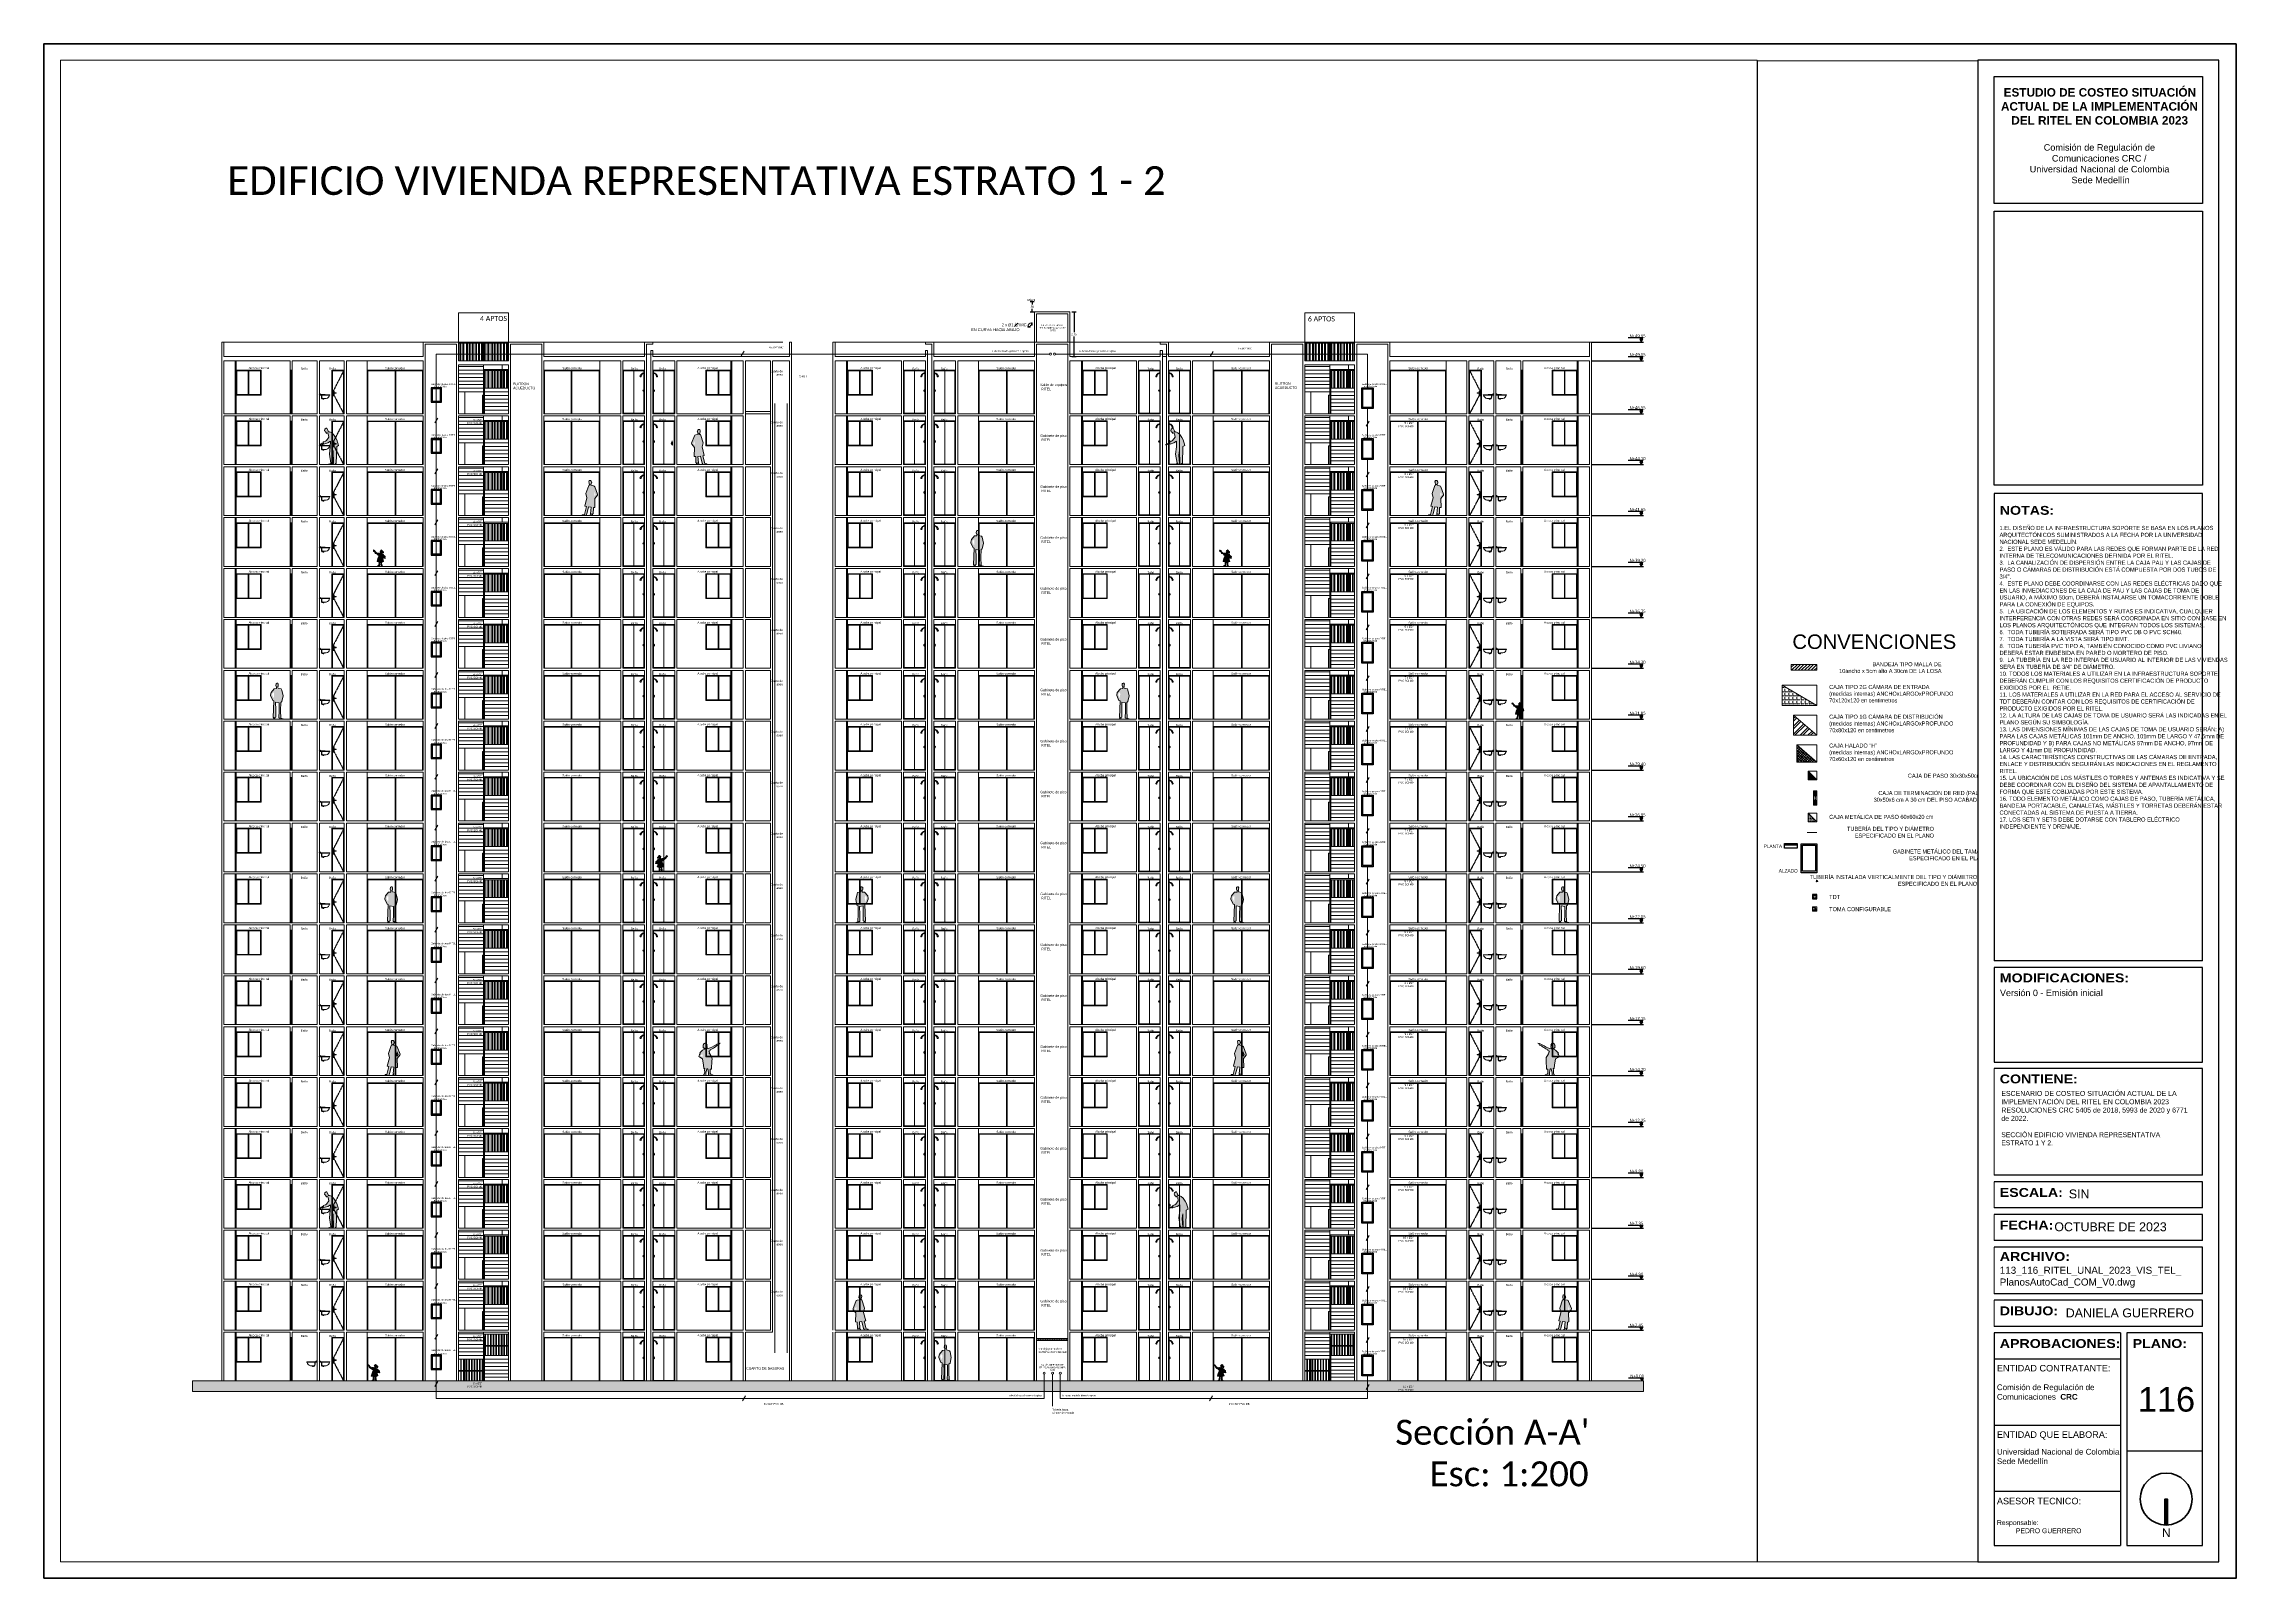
# Paper-space layout '116' of a CAD drawing. Header units: metres. Extents: x -5 to 995, y -5 to 695.
# The model-space entities are those that its viewports show. They can reach past a viewport. Long polylines and large blocks are cut down to what shows.
import ezdxf

# ---------------------------------------------------------------- set-up
doc = ezdxf.new("R2010")
doc.units = ezdxf.units.M
doc.linetypes.add('ACAD_ISO02W100', pattern=[15, 12, -3])
for name, color, linetype in [('1JCA rotulo', 250, 'Continuous'), ('ARQ-PROYECCIONES', 252, 'ACAD_ISO02W100'), ('ARQ-TECHOS', 252, 'Continuous'), ('ARQ-TEXTO', 7, 'Continuous'), ('RED TDT', 93, 'Continuous'), ('RITEL GABINETES', 30, 'Continuous')]:
    doc.layers.add(name, color=color, linetype=linetype)
for name, color, linetype, lineweight in [('ARQ-HATCH', 7, 'Continuous', 9), ('PRIMER PLANO', 252, 'Continuous', 9), ('PUERTAS Y VENTANAS EN FACHADA', 252, 'Continuous', 9), ('RITEL CANALIZACION DISTRIBUCION Y DISPERSION', 42, 'Continuous', 13), ('RITEL CANALIZACION EXTERNA Y ENLACE', 160, 'Continuous', 13), ('RITEL RED INTERNA', 1, 'Continuous', 13), ('RITEL ROTULOS DISTRIBUCION Y DISPERSION', 7, 'Continuous', 13), ('RITEL ROTULOS EXTERNA Y ENLACE', 7, 'Continuous', 13), ('RITEL ROTULOS RED INTERNA', 7, 'Continuous', 13), ('RITEL TEXTOS', 7, 'Continuous', 9), ('ROTULO', 7, 'Continuous', 60), ('SEGUNDO PLANO', 252, 'Continuous', 9), ('TERCER PLANO', 251, 'Continuous', 9)]:
    doc.layers.add(name, color=color, linetype=linetype, lineweight=lineweight)
doc.styles.add('ARIAL', font='arial.ttf', dxfattribs={"height": 1536})
doc.styles.add('arial r60', font='arial.ttf', dxfattribs={"height": 0.1})
doc.styles.add('diseño', font='segoeuil.ttf')
doc.styles.get("Standard").update_dxf_attribs({"font": 'arial.ttf'})
doc.styles.add('TECNICA', font='technic_.ttf', dxfattribs={"height": 0.25})
doc.dimstyles.new('ESC50', dxfattribs={"dimtxt": 0.1, "dimasz": 0.05, "dimexe": 0.1, "dimexo": 0.1, "dimgap": 0.05, "dimtad": 0, "dimtih": 1, "dimtoh": 1, "dimzin": 4, "dimdsep": 46, "dimtxsty": 'diseño', "dimblk1": 'DOT', "dimblk2": 'DOT', "dimsah": 1, "dimcen": 0.05, "dimclrd": 1, "dimclre": 1, "dimclrt": 2, "dimadec": 0, "dimazin": 0, "dimtfac": 1, "dimtofl": 0, "dimtmove": 2, "dimatfit": 3, "dimldrblk": 'DOT', "dimfxl": 1, "dimtolj": 1, "dimarcsym": 0})
picture_1 = doc.add_image_def('image1.png', size_in_pixel=(586, 770))
picture_2 = doc.add_image_def('image2.png', size_in_pixel=(586, 770))

# ---------------------------------------------------------------- blocks, each defined once
blk = doc.blocks.new('norte estrella')
at = {"layer": 'ROTULO'}
blk.add_hatch(color=8, dxfattribs=at).paths.add_polyline_path([(-0.035, 0), (0.035, 0), (0.035, 0.709), (-0.035, 0.709)])
blk.add_line((-0.035, 0.709), (0.035, 0.709), dxfattribs=at)
blk.add_lwpolyline([(0.035, 0.709), (0.035, 0), (-0.035, 0), (-0.035, 0.709)], dxfattribs=at)
blk.add_circle((0, 0), 0.71, dxfattribs=at)
at = {"layer": 'ROTULO', "style": 'arial r60'}
blk.add_text('N', height=0.235, dxfattribs=at).set_placement((-0.122, 0.804))
blk = doc.blocks.new('PAU')
at = {"layer": 'RITEL CANALIZACION DISTRIBUCION Y DISPERSION'}
h = blk.add_hatch(dxfattribs=at)
h.set_pattern_fill('AR-HBONE', color=256, scale=0.00025, angle=360, style=0)
h.set_pattern_definition([(315, (-103.00835, 297.09953), (-7e-14, -0.0359210245), [0.0762, -0.0254]), (225, (-102.99039, 297.08157), (-7e-14, -0.0359210245), [0.0762, -0.0254])])
h.paths.add_polyline_path([(0, 0.25), (-0.06, 0), (-0.12, 0.25)])
h = blk.add_hatch(dxfattribs=at)
h.set_pattern_fill('AR-HBONE', color=256, scale=0.00025, style=0)
h.set_pattern_definition([(45, (-103.00835, -297.09953), (4e-18, 0.0359210245), [0.0762, -0.0254]), (135, (-102.99039, -297.08157), (4e-18, 0.0359210245), [0.0762, -0.0254])])
h.paths.add_polyline_path([(0, -0.25), (-0.06, 0), (-0.12, -0.25)])
for p, q in [((0, 0.25), (-0.12, 0.25)), ((-0.12, 0.25), (-0.12, -0.25)), ((-0.12, 0.25), (0, -0.25)), ((0, 0.25), (-0.12, -0.25)), ((0, -0.25), (0, 0.25)), ((-0.12, -0.25), (0, -0.25))]:
    blk.add_line(p, q, dxfattribs=at)
blk = doc.blocks.new('CAJAPASOTIPOA')
at = {"layer": 'RITEL CANALIZACION DISTRIBUCION Y DISPERSION'}
h = blk.add_hatch(dxfattribs=at)
h.set_pattern_fill('MUDST', color=256, scale=0.0075, style=0)
h.set_pattern_definition([(0, (-104.39444, -296.62026), (0.09525, 0.047625), [0.047625, -0.047625, 0, -0.047625, 0, -0.047625])])
h.paths.add_polyline_path([(0.3, -0.18), (0, 0.12), (0, -0.18)])
for p, q in [((0, 0.12), (0.3, 0.12)), ((0, -0.18), (0, 0.12)), ((0, 0.12), (0.3, -0.18)), ((0.3, 0.12), (0.3, -0.18)), ((0.3, -0.18), (0, -0.18))]:
    blk.add_line(p, q, dxfattribs=at)
blk = doc.blocks.new('COAX_INAMALBRICO')
at = {"layer": 'RED TDT'}
h = blk.add_hatch(color=256, dxfattribs=at)
edge = h.paths.add_edge_path()
edge.add_arc((0.075, 0), 0.075, 0, 360)
edge = h.paths.add_edge_path(flags=16)
edge.add_arc((0.075, 0), 0.0436, 0, 360)
for p, q in [((0, 0.075), (0.15, 0.075)), ((0, -0.075), (0, 0.075)), ((0.15, 0.075), (0.15, -0.075)), ((0.15, -0.075), (0, -0.075))]:
    blk.add_line(p, q, dxfattribs=at)
for radius in [0.075, 0.0436]:
    blk.add_circle((0.075, 0), radius, dxfattribs=at)
blk = doc.blocks.new('SALIDA_CONFIGURABLE')
at = {"layer": 'RITEL RED INTERNA'}
for points in [[(0.01, -0.008, 2.63162), (0.045, 0.052), (0.079, 0.032), (0.079, -0.008), (0.045, -0.028)], [(0.085, -0.04), (0.116, -0.058), (0.142, -0.013), (0.111, 0.005)]]:
    blk.add_hatch(color=256, dxfattribs=at).paths.add_polyline_path(points)
for p, q in [((0, 0.075), (0.15, 0.075)), ((0, -0.075), (0, 0.075)), ((0.15, 0.075), (0.15, -0.075)), ((0.15, -0.075), (0, -0.075))]:
    blk.add_line(p, q, dxfattribs=at)
for points in [[(0.079, 0.032), (0.045, 0.052), (0.01, 0.032), (0.01, -0.008), (0.045, -0.028), (0.079, -0.008)], [(0.085, -0.04), (0.116, -0.058), (0.142, -0.013), (0.111, 0.005)]]:
    blk.add_lwpolyline(points, close=True, dxfattribs=at)
blk.add_arc((0.061, 0.003), 0.0523, 191.61298, 108.38702, dxfattribs=at)
blk = doc.blocks.new('CAMARA DE ENTRADA}')
at = {"layer": 'RITEL CANALIZACION EXTERNA Y ENLACE'}
h = blk.add_hatch(dxfattribs=at)
h.set_pattern_fill('ANGLE', color=256, scale=0.02)
h.set_pattern_definition([(0, (0, 0), (0, 0.1397), [0.1016, -0.0381]), (90, (0, 0), (-0.1397, 9e-18), [0.1016, -0.0381])])
h.paths.add_polyline_path([(240.753, 71.756), (239.553, 72.456), (239.553, 71.756)])
for points in [[(239.553, 72.456), (239.553, 71.756), (240.753, 71.756), (240.753, 72.456), (239.553, 72.456)], [(239.553, 72.456), (240.753, 71.756)]]:
    blk.add_lwpolyline(points, dxfattribs=at)
blk = doc.blocks.new('1G')
at = {"layer": 'RITEL CANALIZACION EXTERNA Y ENLACE'}
h = blk.add_hatch(dxfattribs=at)
h.set_pattern_fill('ANSI32', color=256, scale=0.02)
h.set_pattern_definition([(45, (0.4, -0.0447), (-0.13470384, 0.13470384), []), (45, (0.4898, -0.0447), (-0.13470384, 0.13470384), [])])
h.paths.add_polyline_path([(241.112, 71.491), (241.112, 70.791), (241.912, 70.791)])
blk.add_lwpolyline([(241.112, 71.491), (241.912, 71.491), (241.912, 70.791), (241.112, 70.791)], close=True, dxfattribs=at)
blk.add_lwpolyline([(241.112, 71.491), (241.912, 70.791)], dxfattribs=at)
blk = doc.blocks.new('HALADO H')
at = {"layer": 'RITEL CANALIZACION EXTERNA Y ENLACE'}
h = blk.add_hatch(dxfattribs=at)
h.set_pattern_fill('ANSI37', color=256, scale=0.02, angle=4)
h.paths.add_polyline_path([(241.218, 70.464), (241.218, 69.861), (241.918, 69.861)])
blk.add_lwpolyline([(241.218, 70.464), (241.918, 70.464), (241.918, 69.861), (241.218, 69.861)], close=True, dxfattribs=at)
blk.add_lwpolyline([(241.218, 70.464), (241.918, 69.861)], dxfattribs=at)
blk = doc.blocks.new('GABINETE PLANTA')
at = {"layer": 'RITEL GABINETES'}
blk.add_lwpolyline([(77.733, 29.932), (78.283, 29.932), (78.283, 29.732), (77.733, 29.732)], close=True, dxfattribs=at)
blk.add_lwpolyline([(77.733, 29.882), (78.283, 29.882)], dxfattribs=at)
blk = doc.blocks.new('ducha')
at = {"layer": 'PRIMER PLANO', "linetype": 'ByBlock'}
for p, q in [((311.988, 158.738), (312.036, 158.798)), ((312.044, 158.712), (311.988, 158.738)), ((312.027, 158.802), (312.068, 158.783)), ((312.031, 158.811), (312.072, 158.792)), ((312.059, 158.787), (312.044, 158.712)), ((312.201, 158.912), (312.211, 158.912)), ((312.201, 158.863), (312.201, 158.912)), ((312.201, 158.863), (312.211, 158.863)), ((312.161, 158.083), (312.151, 158.083)), ((312.151, 158.063), (312.151, 158.083)), ((312.151, 158.012), (312.151, 157.993)), ((312.161, 157.993), (312.151, 157.993)), ((312.161, 158.063), (312.161, 158.083)), ((312.161, 158.012), (312.161, 157.993)), ((312.18, 158.048), (312.211, 158.048)), ((312.18, 158.028), (312.211, 158.028))]:
    blk.add_line(p, q, dxfattribs=at)
for radius in [0.026, 0.01]:
    blk.add_circle((312.156, 158.038), radius, dxfattribs=at)
for centre, radius, start, end in [((312.025, 158.743), 0.0375, 188.87096, 301.77531), ((312.286, 158.683), 0.286, 153.31631, 155.32314), ((312.216, 158.686), 0.214, 94.1758, 145.61081), ((312.214, 158.687), 0.186, 93.90881, 144.0367), ((312.286, 158.683), 0.241, 152.94072, 155.32314)]:
    blk.add_arc(centre, radius, start, end, dxfattribs=at)
at = {"layer": 'PUERTAS Y VENTANAS EN FACHADA'}
for points in [[(311.161, 159.028), (312.211, 159.028)], [(311.191, 158.998), (312.181, 158.998)], [(311.191, 158.998), (311.191, 156.957)], [(311.686, 158.998), (311.686, 156.957)], [(312.181, 158.998), (312.181, 158.897)], [(312.181, 158.87), (312.181, 156.957)], [(311.191, 156.957), (312.181, 156.957)]]:
    blk.add_lwpolyline(points, dxfattribs=at)
blk = doc.blocks.new('VENTANAS HABITACIONES ALZADO')
at = {"layer": 'PUERTAS Y VENTANAS EN FACHADA'}
for p, q in [((153.567, 29.086), (153.567, 27.946)), ((153.597, 27.946), (153.597, 29.086))]:
    blk.add_line(p, q, dxfattribs=at)
at = {"layer": 'PUERTAS Y VENTANAS EN FACHADA', "linetype": 'ByBlock'}
blk.add_line((154.188, 27.916), (152.988, 27.916), dxfattribs=at)
at = {"layer": 'PUERTAS Y VENTANAS EN FACHADA'}
for points in [[(152.988, 29.116), (154.188, 29.116)], [(152.988, 27.916), (152.988, 29.116)], [(153.018, 29.086), (154.158, 29.086)], [(153.018, 29.086), (153.018, 27.946)], [(154.158, 29.086), (154.158, 27.946)], [(154.188, 29.116), (154.188, 27.916)], [(154.188, 27.916), (152.988, 27.916)], [(154.158, 27.946), (153.018, 27.946)]]:
    blk.add_lwpolyline(points, dxfattribs=at)
blk = doc.blocks.new('lavamanos alzado')
at = {"layer": 'PRIMER PLANO'}
for p, q in [((179.801, 11.135), (179.814, 11.175)), ((180.295, 11.13), (179.801, 11.13)), ((179.801, 11.115), (180.312, 11.115)), ((179.814, 11.175), (179.838, 11.175)), ((179.867, 11.154), (180.295, 11.13)), ((179.979, 10.909), (180.023, 10.909)), ((179.985, 10.942), (180.016, 10.942)), ((180.023, 10.949), (180.133, 10.949)), ((180.023, 10.909), (180.023, 10.949))]:
    blk.add_line(p, q, dxfattribs=at)
for centre, radius, start, end in [((179.87, 11.189), 0.0351, 202.94739, 264.05319), ((181.702, 11.143), 1.8, 180.91101, 185.64878), ((179.978, 10.977), 0.0679, 189.24259, 270.44538), ((181.173, 11.127), 1.257, 180.56973, 186.94095), ((179.975, 10.996), 0.0536, 202.16568, 273.79143), ((180.099, 11.147), 0.201, 279.98088, 350.79535), ((180.292, 11.11), 0.0209, 14.23761, 83.06875)]:
    blk.add_arc(centre, radius, start, end, dxfattribs=at)
blk = doc.blocks.new('puerta baño')
at = {"layer": 'ARQ-PROYECCIONES', "ltscale": 0.01, "elevation": -0.07}
blk.add_lwpolyline([(178.67, 19.113), (179.21, 18.068), (178.67, 17.043)], dxfattribs=at)
at = {"layer": 'PUERTAS Y VENTANAS EN FACHADA', "linetype": 'ByBlock', "elevation": -0.07}
for points in [[(179.24, 17.043), (179.24, 19.143), (178.64, 19.143), (178.64, 17.043)], [(179.21, 17.043), (179.21, 19.113), (178.67, 19.113), (178.67, 17.043)], [(179.177, 17.903), (179.177, 18.123), (179.127, 18.123), (179.127, 18.053)], [(179.127, 18.033), (179.127, 17.903), (179.177, 17.903)]]:
    blk.add_lwpolyline(points, dxfattribs=at)
blk.add_lwpolyline([(179.147, 18.053), (179.037, 18.053), (179.037, 18.033), (179.147, 18.033, 1), (179.147, 18.053)], format="xyb", dxfattribs=at)
blk = doc.blocks.new('ventanal completo')
at = {"layer": 'PUERTAS Y VENTANAS EN FACHADA'}
for p, q in [((188.107, 17.773), (190.807, 17.773)), ((189.457, 17.743), (189.457, 15.673)), ((189.487, 15.673), (189.487, 17.743))]:
    blk.add_line(p, q, dxfattribs=at)
for points in [[(188.137, 15.673), (188.137, 17.743), (190.777, 17.743), (190.777, 15.673)], [(189.487, 15.673), (189.457, 15.673)]]:
    blk.add_lwpolyline(points, dxfattribs=at)
blk = doc.blocks.new('puerta en cortesasa')
at = {"layer": 'PRIMER PLANO'}
for points in [[(192.091, 25.571), (192.091, 25.541), (192.191, 25.541), (192.191, 25.571)], [(192.126, 25.541), (192.126, 23.471)], [(192.156, 25.541), (192.156, 23.471)]]:
    blk.add_lwpolyline(points, dxfattribs=at)
at = {"layer": 'SEGUNDO PLANO'}
for points in [[(192.091, 25.541), (192.091, 23.471)], [(192.191, 25.541), (192.191, 23.471)]]:
    blk.add_lwpolyline(points, dxfattribs=at)
blk = doc.blocks.new('medio pasamanos')
at = {"layer": 'TERCER PLANO', "linetype": 'ByBlock'}
for p, q in [((202.591, 25.651), (201.441, 25.651)), ((202.591, 25.601), (201.441, 25.601)), ((201.445, 25.601), (201.445, 24.751)), ((201.495, 25.601), (201.495, 24.751)), ((201.495, 25.601), (201.495, 24.751)), ((201.595, 25.601), (201.595, 24.751)), ((201.595, 25.601), (201.595, 24.751)), ((201.645, 25.601), (201.645, 24.751)), ((201.645, 25.601), (201.645, 24.751)), ((201.765, 25.601), (201.765, 24.751)), ((201.815, 25.601), (201.815, 24.751)), ((201.895, 25.601), (201.895, 24.751)), ((201.945, 25.601), (201.945, 24.751)), ((202.045, 25.601), (202.045, 24.751)), ((202.095, 25.601), (202.095, 24.751)), ((202.195, 25.601), (202.195, 24.751)), ((202.245, 25.601), (202.245, 24.751)), ((202.345, 25.601), (202.345, 24.751)), ((202.395, 25.601), (202.395, 24.751)), ((202.495, 25.601), (202.495, 24.751)), ((202.545, 25.601), (202.545, 24.751))]:
    blk.add_line(p, q, dxfattribs=at)
blk = doc.blocks.new('_Dot')
at = {"color": 0, "linetype": 'ByBlock', "lineweight": -2}
blk.add_line((-0.5, 0), (-1, 0), dxfattribs=at)
at = {"color": 0, "linetype": 'ByBlock', "const_width": 0.5}
blk.add_lwpolyline([(-0.25, 0, 1), (0.25, 0, 1)], format="xyb", close=True, dxfattribs=at)
blk = doc.blocks.new('*D125')
at = {"layer": 'ARQ-TECHOS', "color": 1, "lineweight": -2, "transparency": 16777216}
for p, q in [((239.782, 50.136), (239.978, 50.136)), ((239.878, 50.086), (239.878, 49.986)), ((239.782, 49.633), (239.978, 49.633)), ((239.878, 49.683), (239.878, 49.783))]:
    blk.add_line(p, q, dxfattribs=at)
at = {"layer": 'Defpoints', "color": 0, "transparency": 16777216}
for p in [(239.682, 50.136), (239.878, 50.136), (239.682, 49.633)]:
    blk.add_point(p, dxfattribs=at)
at = {"layer": 'ARQ-TECHOS', "color": 1, "lineweight": -2, "transparency": 16777216, "xscale": 0.05, "yscale": 0.05, "zscale": 0.05}
for p, rotation in [((239.878, 50.136), 90), ((239.878, 49.633), 270)]:
    blk.add_blockref('_Dot', p, dxfattribs=dict(at, rotation=rotation))
at = {"layer": 'ARQ-TECHOS', "color": 2, "transparency": 16777216, "insert": (239.878, 49.885), "char_height": 0.1, "attachment_point": 5, "style": 'diseño'}
blk.add_mtext('\\A1;.50', dxfattribs=at)
blk = doc.blocks.new('j')
at = {"layer": 'RITEL CANALIZACION EXTERNA Y ENLACE', "const_width": 0.00002}
for points in [[(244.681, 86.999), (244.789, 86.999)], [(244.681, 86.899), (244.789, 86.899)], [(244.827, 86.999), (244.829, 86.999)], [(244.827, 86.899), (244.827, 86.899)]]:
    blk.add_lwpolyline(points, dxfattribs=at)
at = {"layer": 'RITEL CANALIZACION EXTERNA Y ENLACE'}
for points in [[(244.827, 86.894), (244.827, 87.003), (244.789, 87.003), (244.789, 86.894)], [(245.001, 86.828), (244.892, 86.828), (244.892, 86.789), (245.001, 86.789)]]:
    blk.add_lwpolyline(points, close=True, dxfattribs=at)
blk.add_lwpolyline([(244.896, 86.828), (244.996, 86.827)], dxfattribs=at)
for radius, start, end in [(0.172, 0, 89.03027), (0.072, 0.77693, 87.68275)]:
    blk.add_arc((244.824, 86.827), radius, start, end, dxfattribs=at)
blk = doc.blocks.new('gabinete')
at = {"layer": 'RITEL GABINETES'}
for points in [[(151.12, 70.716), (151.67, 70.716), (151.67, 69.716), (151.12, 69.716)], [(151.17, 70.666), (151.62, 70.666), (151.62, 69.766), (151.17, 69.766)]]:
    blk.add_lwpolyline(points, close=True, dxfattribs=at)
at = {"layer": 'ARQ-TEXTO', "insert": (151.856, 70.821), "char_height": 0.0758, "attachment_point": 3}
blk.add_mtext_dynamic_manual_height_columns('\\A1;55x100x20cm', width=0.73495, gutter_width=7.742, heights=[0], dxfattribs=at)
blk = doc.blocks.new('gpe')
at = {"layer": 'RITEL GABINETES'}
for points in [[(19.73, 123.009), (19.73, 122.309), (20.23, 122.309), (20.23, 123.009)], [(19.78, 122.959), (19.78, 122.359), (20.18, 122.359), (20.18, 122.959)]]:
    blk.add_lwpolyline(points, close=True, dxfattribs=at)
at = {"layer": 'ARQ-TEXTO', "insert": (20.467, 123.112), "char_height": 0.0758, "attachment_point": 3}
blk.add_mtext_dynamic_manual_height_columns('\\A1;50x70x20cm', width=0.73495, gutter_width=7.742, heights=[0], dxfattribs=at)
blk = doc.blocks.new('cjaa')
at = {"layer": 'RITEL CANALIZACION EXTERNA Y ENLACE'}
h = blk.add_hatch(dxfattribs=at)
h.set_pattern_fill('BRASS', color=256, scale=0.01)
h.paths.add_polyline_path([(81.978, 19.865), (81.978, 19.565), (82.278, 19.565)])
blk.add_lwpolyline([(81.978, 19.865), (82.278, 19.865), (82.278, 19.565), (81.978, 19.565)], close=True, dxfattribs=at)
blk.add_lwpolyline([(81.978, 19.865), (82.278, 19.565)], dxfattribs=at)
blk = doc.blocks.new('*D128')
at = {"layer": 'ARQ-TECHOS', "color": 1, "lineweight": -2, "transparency": 16777216}
for p, q in [((241.798, 49.633), (241.995, 49.633)), ((241.895, 49.583), (241.895, 48.66)), ((241.895, 47.533), (241.895, 48.456)), ((241.798, 47.483), (241.995, 47.483))]:
    blk.add_line(p, q, dxfattribs=at)
at = {"layer": 'Defpoints', "color": 0, "transparency": 16777216}
for p in [(241.698, 49.633), (241.698, 47.483), (241.895, 47.483)]:
    blk.add_point(p, dxfattribs=at)
at = {"layer": 'ARQ-TECHOS', "color": 1, "lineweight": -2, "transparency": 16777216, "xscale": 0.05, "yscale": 0.05, "zscale": 0.05}
for p, rotation in [((241.895, 49.633), 90), ((241.895, 47.483), 270)]:
    blk.add_blockref('_Dot', p, dxfattribs=dict(at, rotation=rotation))
at = {"layer": 'ARQ-TECHOS', "color": 2, "transparency": 16777216, "insert": (241.895, 48.558), "char_height": 0.1, "attachment_point": 5, "style": 'diseño'}
blk.add_mtext('\\A1;2.15', dxfattribs=at)

msp = doc.modelspace()

# ---------------------------------------------------------------- hatches: boundary and pattern name
at = {"layer": 'ARQ-HATCH'}
h = msp.add_hatch(color=256, dxfattribs=at)
h.dxf.hatch_style = 1
h.paths.add_polyline_path([(206.431, 43.477), (206.509, 43.196), (206.418, 43.159), (206.4, 42.339), (206.353, 42.333), (206.346, 42.285), (206.245, 42.284), (206.243, 42.303), (206.268, 42.333), (206.254, 42.969), (206.221, 42.745), (206.252, 42.336), (206.235, 42.335), (206.236, 42.31), (206.229, 42.283), (206.182, 42.285), (206.174, 42.291), (206.023, 42.283), (206.029, 42.303), (206.152, 42.344), (206.161, 42.365), (206.135, 42.361), (206.069, 42.781), (206.107, 43.14), (206.117, 43.41), (205.986, 43.325), (205.801, 43.276), (205.786, 43.311), (205.728, 43.243), (205.731, 43.275), (205.636, 43.242), (205.583, 43.241), (205.663, 43.292), (205.726, 43.321), (205.777, 43.354), (205.773, 43.379), (205.878, 43.414), (205.923, 43.445), (206.04, 43.61), (206.011, 43.767), (205.994, 43.79), (205.967, 43.81), (205.948, 43.789), (205.931, 43.796), (205.901, 43.841), (205.879, 43.838), (205.859, 43.895), (205.835, 43.917), (205.851, 43.994), (205.917, 44.032), (205.948, 44.04), (205.983, 43.978), (206.008, 43.899), (206.004, 43.874), (206.029, 43.846), (206.041, 43.87), (206.062, 43.846), (206.087, 43.854), (206.182, 43.808), (206.265, 43.726), (206.368, 43.593)])
h = msp.add_hatch(color=256, dxfattribs=at)
h.dxf.hatch_style = 1
h.paths.add_polyline_path([(247.146, 43.477), (247.225, 43.196), (247.134, 43.159), (247.116, 42.339), (247.068, 42.333), (247.062, 42.285), (246.961, 42.284), (246.959, 42.303), (246.984, 42.333), (246.97, 42.969), (246.937, 42.745), (246.967, 42.336), (246.95, 42.335), (246.951, 42.31), (246.945, 42.283), (246.897, 42.285), (246.889, 42.291), (246.739, 42.283), (246.745, 42.303), (246.868, 42.344), (246.877, 42.365), (246.851, 42.361), (246.784, 42.781), (246.822, 43.14), (246.833, 43.41), (246.701, 43.325), (246.516, 43.276), (246.502, 43.311), (246.444, 43.243), (246.446, 43.275), (246.352, 43.242), (246.298, 43.241), (246.378, 43.292), (246.442, 43.321), (246.493, 43.354), (246.488, 43.379), (246.594, 43.414), (246.639, 43.445), (246.756, 43.61), (246.726, 43.767), (246.709, 43.79), (246.682, 43.81), (246.664, 43.789), (246.646, 43.796), (246.616, 43.841), (246.594, 43.838), (246.575, 43.895), (246.55, 43.917), (246.566, 43.994), (246.633, 44.032), (246.663, 44.04), (246.699, 43.978), (246.724, 43.899), (246.72, 43.874), (246.744, 43.846), (246.757, 43.87), (246.778, 43.846), (246.802, 43.854), (246.898, 43.808), (246.98, 43.726), (247.084, 43.593)])
h = msp.add_hatch(color=256, dxfattribs=at)
h.dxf.hatch_style = 1
h.paths.add_polyline_path([(224.107, 42.729), (224.029, 42.714), (224.124, 42.338), (224.216, 42.325), (224.227, 42.306), (224.122, 42.283), (224.085, 42.295), (224.032, 42.287), (224.021, 42.332), (224.003, 42.358), (223.92, 42.695), (223.797, 42.68), (223.827, 42.373), (223.785, 42.369), (223.812, 42.339), (223.853, 42.302), (223.849, 42.284), (223.752, 42.284), (223.729, 42.284), (223.733, 42.369), (223.699, 42.366), (223.692, 42.669), (223.613, 42.673), (223.628, 43.11), (223.501, 43.264), (223.493, 43.316), (223.628, 43.664), (223.651, 43.702), (223.691, 43.718), (223.806, 43.741), (223.793, 43.761), (223.819, 43.761), (223.822, 43.78), (223.799, 43.79), (223.789, 43.842), (223.776, 43.842), (223.773, 43.872), (223.77, 43.888), (223.783, 43.888), (223.78, 43.911), (223.789, 43.941), (223.825, 43.97), (223.881, 43.976), (223.889, 43.969), (223.897, 43.96), (223.906, 43.924), (223.912, 43.924), (223.915, 43.898), (223.908, 43.894), (223.901, 43.854), (223.891, 43.79), (223.869, 43.779), (223.871, 43.763), (223.88, 43.757), (223.882, 43.74), (223.917, 43.731), (224.051, 43.339), (224.003, 43.133)])
h.paths.add_polyline_path([(223.647, 43.214), (223.65, 43.315), (223.639, 43.427), (223.621, 43.356), (223.587, 43.3)], flags=16)
h = msp.add_hatch(color=256, dxfattribs=at)
h.dxf.hatch_style = 1
h.paths.add_polyline_path([(218.352, 40.279), (218.431, 40.264), (218.336, 39.888), (218.244, 39.875), (218.232, 39.856), (218.337, 39.833), (218.375, 39.845), (218.427, 39.837), (218.438, 39.882), (218.457, 39.908), (218.539, 40.245), (218.663, 40.23), (218.633, 39.923), (218.674, 39.919), (218.648, 39.889), (218.607, 39.852), (218.611, 39.834), (218.708, 39.834), (218.731, 39.834), (218.727, 39.919), (218.76, 39.916), (218.768, 40.219), (218.846, 40.223), (218.832, 40.66), (218.959, 40.814), (218.966, 40.866), (218.832, 41.214), (218.809, 41.252), (218.769, 41.268), (218.654, 41.291), (218.667, 41.311), (218.641, 41.311), (218.637, 41.33), (218.66, 41.34), (218.67, 41.392), (218.683, 41.392), (218.687, 41.422), (218.69, 41.438), (218.677, 41.438), (218.68, 41.461), (218.67, 41.491), (218.634, 41.52), (218.579, 41.526), (218.57, 41.519), (218.562, 41.51), (218.554, 41.474), (218.548, 41.474), (218.545, 41.448), (218.551, 41.444), (218.558, 41.404), (218.569, 41.34), (218.591, 41.329), (218.589, 41.313), (218.58, 41.307), (218.578, 41.29), (218.542, 41.281), (218.408, 40.889), (218.457, 40.683)])
h.paths.add_polyline_path([(218.813, 40.764), (218.809, 40.865), (218.82, 40.977), (218.839, 40.906), (218.873, 40.85)], flags=16)
h = msp.add_hatch(color=256, dxfattribs=at)
h.dxf.hatch_style = 1
h.paths.add_polyline_path([(259.068, 40.279), (259.146, 40.264), (259.051, 39.888), (258.959, 39.875), (258.948, 39.856), (259.053, 39.833), (259.09, 39.845), (259.143, 39.837), (259.154, 39.882), (259.173, 39.908), (259.255, 40.245), (259.379, 40.23), (259.349, 39.923), (259.39, 39.919), (259.364, 39.889), (259.322, 39.852), (259.326, 39.834), (259.423, 39.834), (259.446, 39.834), (259.442, 39.919), (259.476, 39.916), (259.483, 40.219), (259.562, 40.223), (259.547, 40.66), (259.674, 40.814), (259.682, 40.866), (259.547, 41.214), (259.525, 41.252), (259.484, 41.268), (259.369, 41.291), (259.382, 41.311), (259.356, 41.311), (259.353, 41.33), (259.376, 41.34), (259.386, 41.392), (259.399, 41.392), (259.402, 41.422), (259.405, 41.438), (259.392, 41.438), (259.396, 41.461), (259.386, 41.491), (259.35, 41.52), (259.294, 41.526), (259.286, 41.519), (259.278, 41.51), (259.27, 41.474), (259.263, 41.474), (259.26, 41.448), (259.267, 41.444), (259.274, 41.404), (259.285, 41.34), (259.306, 41.329), (259.304, 41.313), (259.295, 41.307), (259.294, 41.29), (259.258, 41.281), (259.124, 40.889), (259.173, 40.683)])
h.paths.add_polyline_path([(259.528, 40.764), (259.525, 40.865), (259.536, 40.977), (259.555, 40.906), (259.588, 40.85)], flags=16)
h = msp.add_hatch(color=256, dxfattribs=at)
h.dxf.hatch_style = 1
h.paths.add_polyline_path([(237.474, 38.785), (237.447, 38.837), (237.301, 38.879), (237.273, 38.938), (237.297, 38.948), (237.301, 39.024), (237.304, 39.066), (237.284, 39.108), (237.242, 39.118), (237.208, 39.097), (237.204, 39.08), (237.193, 39.005), (237.225, 38.927), (237.227, 38.864), (237.11, 38.851), (236.964, 38.674), (236.933, 38.556), (236.933, 38.518), (237.041, 38.275), (237.096, 38.258), (237.067, 37.467), (237.096, 37.467), (237.091, 37.419), (237.047, 37.385), (237.15, 37.385), (237.14, 37.458), (237.184, 37.472), (237.186, 37.834), (237.179, 38.197), (237.353, 38.164), (237.35, 37.779), (237.339, 37.448), (237.388, 37.438), (237.384, 37.383), (237.534, 37.385), (237.53, 37.397), (237.432, 37.433), (237.419, 37.807), (237.422, 38.192), (237.478, 38.233), (237.537, 38.511)])
h.paths.add_polyline_path([(237.104, 38.587), (237.089, 38.379), (237.047, 38.48), (237.009, 38.559), (237.023, 38.625), (237.09, 38.679)], flags=16)
h = msp.add_hatch(color=256, dxfattribs=at)
h.dxf.hatch_style = 1
h.paths.add_polyline_path([(208.438, 37.853), (208.441, 37.888), (208.435, 37.919), (208.405, 37.933), (208.392, 37.944), (208.386, 37.958), (208.37, 37.962), (208.37, 37.968), (208.334, 37.991), (208.291, 38.014), (208.255, 38.058), (208.239, 38.094), (208.21, 38.107), (208.195, 38.118), (208.188, 38.137), (208.188, 38.145), (208.193, 38.145), (208.189, 38.154), (208.193, 38.156), (208.197, 38.166), (208.194, 38.173), (208.198, 38.176), (208.205, 38.165), (208.224, 38.158), (208.236, 38.139), (208.235, 38.151), (208.242, 38.156), (208.245, 38.143), (208.253, 38.128), (208.267, 38.108), (208.293, 38.078), (208.313, 38.052), (208.328, 38.041), (208.373, 38.019), (208.386, 38.015), (208.389, 38.021), (208.399, 38.019), (208.416, 38.024), (208.435, 38.026), (208.455, 38.026), (208.463, 38.023), (208.492, 38.017), (208.505, 38.018), (208.505, 38.028), (208.509, 38.028), (208.521, 38.026), (208.531, 38.026), (208.533, 38.038), (208.52, 38.053), (208.523, 38.078), (208.532, 38.103), (208.535, 38.114), (208.531, 38.116), (208.528, 38.108), (208.519, 38.095), (208.52, 38.107), (208.514, 38.097), (208.52, 38.113), (208.512, 38.107), (208.516, 38.115), (208.502, 38.105), (208.513, 38.12), (208.505, 38.125), (208.516, 38.126), (208.52, 38.144), (208.533, 38.145), (208.541, 38.139), (208.548, 38.133), (208.548, 38.147), (208.555, 38.152), (208.535, 38.153), (208.562, 38.156), (208.545, 38.163), (208.562, 38.16), (208.55, 38.173), (208.565, 38.162), (208.557, 38.179), (208.568, 38.167), (208.571, 38.18), (208.574, 38.163), (208.576, 38.174), (208.581, 38.16), (208.597, 38.155), (208.618, 38.137), (208.622, 38.114), (208.621, 38.102), (208.625, 38.101), (208.628, 38.096), (208.641, 38.099), (208.657, 38.091), (208.665, 38.077), (208.667, 38.06), (208.662, 38.04), (208.659, 38.057), (208.654, 38.023), (208.653, 38.052), (208.648, 38.042), (208.648, 38.058), (208.645, 38.048), (208.644, 38.063), (208.636, 38.045), (208.639, 38.07), (208.636, 38.075), (208.627, 38.087), (208.621, 38.081), (208.616, 38.08), (208.613, 38.063), (208.601, 38.045), (208.59, 38.03), (208.573, 38.028), (208.565, 38.019), (208.575, 38.018), (208.584, 38.008), (208.577, 38.001), (208.607, 37.981), (208.641, 37.975), (208.668, 37.954), (208.678, 37.927), (208.682, 37.912), (208.674, 37.903), (208.676, 37.897), (208.674, 37.888), (208.684, 37.874), (208.688, 37.883), (208.699, 37.887), (208.7, 37.894), (208.704, 37.898), (208.71, 37.897), (208.714, 37.894), (208.715, 37.889), (208.723, 37.887), (208.733, 37.881), (208.741, 37.871), (208.745, 37.861), (208.75, 37.857), (208.751, 37.85), (208.748, 37.844), (208.742, 37.844), (208.739, 37.845), (208.73, 37.833), (208.724, 37.83), (208.715, 37.829), (208.705, 37.827), (208.718, 37.814), (208.742, 37.803), (208.76, 37.8), (208.762, 37.793), (208.754, 37.782), (208.738, 37.788), (208.716, 37.789), (208.698, 37.795), (208.674, 37.79), (208.664, 37.791), (208.652, 37.777), (208.639, 37.747), (208.652, 37.708), (208.677, 37.624), (208.626, 37.611), (208.587, 37.603), (208.581, 37.496), (208.589, 37.49), (208.584, 37.437), (208.594, 37.421), (208.618, 37.4), (208.617, 37.384), (208.567, 37.383), (208.554, 37.386), (208.552, 37.427), (208.545, 37.493), (208.553, 37.494), (208.547, 37.536), (208.535, 37.595), (208.496, 37.597), (208.482, 37.506), (208.491, 37.502), (208.472, 37.426), (208.471, 37.404), (208.461, 37.392), (208.439, 37.398), (208.392, 37.413), (208.395, 37.425), (208.436, 37.431), (208.445, 37.44), (208.445, 37.513), (208.454, 37.514), (208.45, 37.605), (208.359, 37.622), (208.396, 37.762)])
h = msp.add_hatch(color=256, dxfattribs=at)
h.dxf.hatch_style = 1
h.paths.add_polyline_path([(249.154, 37.853), (249.157, 37.888), (249.15, 37.919), (249.121, 37.933), (249.108, 37.944), (249.101, 37.958), (249.085, 37.962), (249.085, 37.968), (249.05, 37.991), (249.006, 38.014), (248.971, 38.058), (248.955, 38.094), (248.926, 38.107), (248.91, 38.118), (248.903, 38.137), (248.904, 38.145), (248.909, 38.145), (248.905, 38.154), (248.909, 38.156), (248.912, 38.166), (248.91, 38.173), (248.914, 38.176), (248.92, 38.165), (248.94, 38.158), (248.952, 38.139), (248.951, 38.151), (248.957, 38.156), (248.961, 38.143), (248.969, 38.128), (248.982, 38.108), (249.008, 38.078), (249.029, 38.052), (249.043, 38.041), (249.088, 38.019), (249.102, 38.015), (249.105, 38.021), (249.115, 38.019), (249.132, 38.024), (249.15, 38.026), (249.171, 38.026), (249.179, 38.023), (249.207, 38.017), (249.221, 38.018), (249.221, 38.028), (249.225, 38.028), (249.237, 38.026), (249.247, 38.026), (249.248, 38.038), (249.235, 38.053), (249.238, 38.078), (249.247, 38.103), (249.251, 38.114), (249.247, 38.116), (249.244, 38.108), (249.235, 38.095), (249.236, 38.107), (249.23, 38.097), (249.235, 38.113), (249.227, 38.107), (249.232, 38.115), (249.217, 38.105), (249.229, 38.12), (249.221, 38.125), (249.232, 38.126), (249.236, 38.144), (249.248, 38.145), (249.257, 38.139), (249.263, 38.133), (249.263, 38.147), (249.271, 38.152), (249.251, 38.153), (249.277, 38.156), (249.26, 38.163), (249.277, 38.16), (249.266, 38.173), (249.281, 38.162), (249.272, 38.179), (249.284, 38.167), (249.287, 38.18), (249.29, 38.163), (249.292, 38.174), (249.297, 38.16), (249.312, 38.155), (249.334, 38.137), (249.337, 38.114), (249.336, 38.102), (249.341, 38.101), (249.343, 38.096), (249.356, 38.099), (249.372, 38.091), (249.381, 38.077), (249.382, 38.06), (249.377, 38.04), (249.374, 38.057), (249.37, 38.023), (249.368, 38.052), (249.363, 38.042), (249.364, 38.058), (249.36, 38.048), (249.36, 38.063), (249.352, 38.045), (249.354, 38.07), (249.351, 38.075), (249.343, 38.087), (249.336, 38.081), (249.331, 38.08), (249.329, 38.063), (249.317, 38.045), (249.305, 38.03), (249.288, 38.028), (249.281, 38.019), (249.291, 38.018), (249.299, 38.008), (249.293, 38.001), (249.322, 37.981), (249.356, 37.975), (249.383, 37.954), (249.394, 37.927), (249.397, 37.912), (249.389, 37.903), (249.392, 37.897), (249.39, 37.888), (249.399, 37.874), (249.403, 37.883), (249.414, 37.887), (249.416, 37.894), (249.419, 37.898), (249.426, 37.897), (249.43, 37.894), (249.43, 37.889), (249.439, 37.887), (249.449, 37.881), (249.456, 37.871), (249.46, 37.861), (249.466, 37.857), (249.467, 37.85), (249.464, 37.844), (249.458, 37.844), (249.454, 37.845), (249.446, 37.833), (249.439, 37.83), (249.431, 37.829), (249.42, 37.827), (249.434, 37.814), (249.457, 37.803), (249.475, 37.8), (249.477, 37.793), (249.469, 37.782), (249.454, 37.788), (249.431, 37.789), (249.414, 37.795), (249.39, 37.79), (249.38, 37.791), (249.367, 37.777), (249.354, 37.747), (249.367, 37.708), (249.393, 37.624), (249.341, 37.611), (249.303, 37.603), (249.296, 37.496), (249.304, 37.49), (249.3, 37.437), (249.309, 37.421), (249.333, 37.4), (249.333, 37.384), (249.282, 37.383), (249.269, 37.386), (249.267, 37.427), (249.261, 37.493), (249.268, 37.494), (249.263, 37.536), (249.251, 37.595), (249.211, 37.597), (249.197, 37.506), (249.206, 37.502), (249.188, 37.426), (249.187, 37.404), (249.177, 37.392), (249.155, 37.398), (249.108, 37.413), (249.111, 37.425), (249.152, 37.431), (249.161, 37.44), (249.161, 37.513), (249.17, 37.514), (249.166, 37.605), (249.075, 37.622), (249.112, 37.762)])
h = msp.add_hatch(color=256, dxfattribs=at)
h.dxf.hatch_style = 1
h.paths.add_polyline_path([(203.774, 31.435), (203.746, 31.487), (203.6, 31.529), (203.573, 31.588), (203.597, 31.598), (203.601, 31.674), (203.604, 31.716), (203.583, 31.758), (203.541, 31.768), (203.508, 31.747), (203.503, 31.73), (203.493, 31.655), (203.524, 31.577), (203.527, 31.514), (203.41, 31.501), (203.264, 31.324), (203.233, 31.206), (203.233, 31.168), (203.34, 30.925), (203.396, 30.908), (203.366, 30.117), (203.396, 30.117), (203.391, 30.069), (203.347, 30.035), (203.449, 30.035), (203.439, 30.108), (203.483, 30.122), (203.486, 30.484), (203.478, 30.847), (203.653, 30.814), (203.649, 30.429), (203.639, 30.098), (203.688, 30.088), (203.683, 30.033), (203.834, 30.035), (203.83, 30.047), (203.732, 30.083), (203.719, 30.457), (203.722, 30.842), (203.778, 30.883), (203.837, 31.161)])
h.paths.add_polyline_path([(203.404, 31.237), (203.389, 31.029), (203.347, 31.13), (203.309, 31.209), (203.323, 31.275), (203.39, 31.329)], flags=16)
h = msp.add_hatch(color=256, dxfattribs=at)
h.dxf.hatch_style = 1
h.paths.add_polyline_path([(244.49, 31.435), (244.462, 31.487), (244.316, 31.529), (244.288, 31.588), (244.313, 31.598), (244.316, 31.674), (244.32, 31.716), (244.299, 31.758), (244.257, 31.768), (244.223, 31.747), (244.219, 31.73), (244.209, 31.655), (244.24, 31.577), (244.243, 31.514), (244.125, 31.501), (243.979, 31.324), (243.948, 31.206), (243.948, 31.168), (244.056, 30.925), (244.111, 30.908), (244.082, 30.117), (244.111, 30.117), (244.106, 30.069), (244.062, 30.035), (244.165, 30.035), (244.155, 30.108), (244.199, 30.122), (244.201, 30.484), (244.194, 30.847), (244.368, 30.814), (244.365, 30.429), (244.355, 30.098), (244.403, 30.088), (244.399, 30.033), (244.549, 30.035), (244.545, 30.047), (244.447, 30.083), (244.434, 30.457), (244.438, 30.842), (244.493, 30.883), (244.552, 31.161)])
h.paths.add_polyline_path([(244.119, 31.237), (244.104, 31.029), (244.063, 31.13), (244.024, 31.209), (244.038, 31.275), (244.106, 31.329)], flags=16)
h = msp.add_hatch(color=256, dxfattribs=at)
h.dxf.hatch_style = 1
h.paths.add_polyline_path([(263.219, 30.502), (263.222, 30.537), (263.216, 30.568), (263.186, 30.582), (263.173, 30.593), (263.166, 30.607), (263.15, 30.611), (263.15, 30.617), (263.115, 30.64), (263.071, 30.663), (263.036, 30.707), (263.02, 30.743), (262.991, 30.756), (262.975, 30.767), (262.968, 30.786), (262.969, 30.794), (262.974, 30.794), (262.97, 30.803), (262.974, 30.805), (262.978, 30.815), (262.975, 30.822), (262.979, 30.825), (262.985, 30.814), (263.005, 30.807), (263.017, 30.788), (263.016, 30.8), (263.023, 30.805), (263.026, 30.792), (263.034, 30.777), (263.048, 30.757), (263.073, 30.727), (263.094, 30.701), (263.108, 30.69), (263.153, 30.668), (263.167, 30.664), (263.17, 30.67), (263.18, 30.668), (263.197, 30.673), (263.215, 30.675), (263.236, 30.675), (263.244, 30.672), (263.273, 30.666), (263.286, 30.667), (263.286, 30.677), (263.29, 30.677), (263.302, 30.675), (263.312, 30.675), (263.313, 30.687), (263.3, 30.702), (263.303, 30.727), (263.313, 30.752), (263.316, 30.763), (263.312, 30.765), (263.309, 30.757), (263.3, 30.744), (263.301, 30.756), (263.295, 30.746), (263.3, 30.762), (263.293, 30.756), (263.297, 30.764), (263.283, 30.754), (263.294, 30.769), (263.286, 30.774), (263.297, 30.775), (263.301, 30.793), (263.313, 30.794), (263.322, 30.788), (263.328, 30.782), (263.328, 30.796), (263.336, 30.801), (263.316, 30.802), (263.343, 30.805), (263.325, 30.812), (263.343, 30.809), (263.331, 30.822), (263.346, 30.811), (263.338, 30.828), (263.349, 30.816), (263.352, 30.829), (263.355, 30.812), (263.357, 30.823), (263.362, 30.809), (263.378, 30.804), (263.399, 30.786), (263.402, 30.763), (263.402, 30.751), (263.406, 30.75), (263.409, 30.745), (263.421, 30.748), (263.438, 30.74), (263.446, 30.726), (263.447, 30.709), (263.442, 30.689), (263.44, 30.706), (263.435, 30.672), (263.433, 30.701), (263.428, 30.691), (263.429, 30.707), (263.426, 30.697), (263.425, 30.712), (263.417, 30.694), (263.419, 30.719), (263.416, 30.724), (263.408, 30.736), (263.402, 30.73), (263.397, 30.729), (263.394, 30.712), (263.382, 30.694), (263.371, 30.679), (263.354, 30.677), (263.346, 30.668), (263.356, 30.667), (263.364, 30.657), (263.358, 30.65), (263.387, 30.63), (263.421, 30.624), (263.448, 30.603), (263.459, 30.576), (263.462, 30.561), (263.454, 30.552), (263.457, 30.546), (263.455, 30.537), (263.465, 30.523), (263.468, 30.532), (263.479, 30.536), (263.481, 30.543), (263.485, 30.547), (263.491, 30.546), (263.495, 30.543), (263.495, 30.538), (263.504, 30.536), (263.514, 30.53), (263.522, 30.52), (263.525, 30.51), (263.531, 30.506), (263.532, 30.499), (263.529, 30.493), (263.523, 30.493), (263.52, 30.494), (263.511, 30.482), (263.504, 30.479), (263.496, 30.478), (263.485, 30.476), (263.499, 30.463), (263.522, 30.452), (263.541, 30.449), (263.542, 30.442), (263.534, 30.431), (263.519, 30.437), (263.496, 30.438), (263.479, 30.444), (263.455, 30.439), (263.445, 30.44), (263.432, 30.426), (263.42, 30.396), (263.432, 30.357), (263.458, 30.273), (263.407, 30.26), (263.368, 30.252), (263.362, 30.145), (263.37, 30.139), (263.365, 30.086), (263.374, 30.07), (263.399, 30.049), (263.398, 30.033), (263.347, 30.032), (263.334, 30.035), (263.332, 30.076), (263.326, 30.142), (263.333, 30.143), (263.328, 30.185), (263.316, 30.244), (263.276, 30.246), (263.262, 30.155), (263.271, 30.151), (263.253, 30.075), (263.252, 30.053), (263.242, 30.041), (263.22, 30.047), (263.173, 30.062), (263.176, 30.074), (263.217, 30.08), (263.226, 30.089), (263.226, 30.162), (263.235, 30.163), (263.231, 30.254), (263.14, 30.271), (263.177, 30.411)])
h = msp.add_hatch(color=256, dxfattribs=at)
h.dxf.hatch_style = 1
h.paths.add_polyline_path([(222.082, 23.153), (222.079, 23.188), (222.085, 23.219), (222.115, 23.233), (222.128, 23.244), (222.134, 23.258), (222.151, 23.262), (222.151, 23.268), (222.186, 23.291), (222.23, 23.314), (222.265, 23.358), (222.281, 23.394), (222.31, 23.407), (222.325, 23.418), (222.333, 23.437), (222.332, 23.445), (222.327, 23.445), (222.331, 23.454), (222.327, 23.456), (222.323, 23.466), (222.326, 23.473), (222.322, 23.476), (222.315, 23.465), (222.296, 23.458), (222.284, 23.439), (222.285, 23.451), (222.278, 23.456), (222.275, 23.443), (222.267, 23.428), (222.253, 23.408), (222.228, 23.378), (222.207, 23.352), (222.193, 23.341), (222.148, 23.319), (222.134, 23.315), (222.131, 23.321), (222.121, 23.319), (222.104, 23.324), (222.086, 23.326), (222.065, 23.326), (222.057, 23.323), (222.028, 23.317), (222.015, 23.318), (222.015, 23.328), (222.011, 23.328), (221.999, 23.326), (221.989, 23.326), (221.988, 23.338), (222.001, 23.353), (221.998, 23.378), (221.988, 23.403), (221.985, 23.414), (221.989, 23.416), (221.992, 23.408), (222.001, 23.395), (222, 23.407), (222.006, 23.397), (222.001, 23.413), (222.008, 23.407), (222.004, 23.415), (222.018, 23.405), (222.007, 23.42), (222.015, 23.425), (222.004, 23.426), (222, 23.444), (221.988, 23.445), (221.979, 23.439), (221.973, 23.433), (221.973, 23.447), (221.965, 23.452), (221.985, 23.453), (221.958, 23.456), (221.976, 23.463), (221.958, 23.46), (221.97, 23.473), (221.955, 23.462), (221.963, 23.479), (221.952, 23.467), (221.949, 23.48), (221.946, 23.463), (221.944, 23.474), (221.939, 23.46), (221.923, 23.455), (221.902, 23.437), (221.899, 23.414), (221.899, 23.402), (221.895, 23.401), (221.892, 23.396), (221.88, 23.399), (221.863, 23.391), (221.855, 23.377), (221.854, 23.36), (221.858, 23.34), (221.861, 23.357), (221.866, 23.323), (221.868, 23.352), (221.873, 23.342), (221.872, 23.358), (221.875, 23.348), (221.876, 23.363), (221.884, 23.345), (221.882, 23.37), (221.885, 23.375), (221.893, 23.387), (221.899, 23.381), (221.904, 23.38), (221.907, 23.363), (221.919, 23.345), (221.93, 23.33), (221.947, 23.328), (221.955, 23.319), (221.945, 23.318), (221.937, 23.308), (221.943, 23.301), (221.913, 23.281), (221.88, 23.275), (221.853, 23.254), (221.842, 23.227), (221.838, 23.212), (221.847, 23.203), (221.844, 23.197), (221.846, 23.188), (221.836, 23.174), (221.832, 23.183), (221.822, 23.187), (221.82, 23.194), (221.816, 23.198), (221.81, 23.197), (221.806, 23.194), (221.805, 23.189), (221.797, 23.187), (221.787, 23.181), (221.779, 23.171), (221.776, 23.161), (221.77, 23.157), (221.769, 23.15), (221.772, 23.144), (221.778, 23.144), (221.781, 23.145), (221.79, 23.133), (221.797, 23.13), (221.805, 23.129), (221.815, 23.127), (221.802, 23.114), (221.778, 23.103), (221.76, 23.1), (221.759, 23.093), (221.767, 23.082), (221.782, 23.088), (221.805, 23.089), (221.822, 23.095), (221.846, 23.09), (221.856, 23.091), (221.869, 23.077), (221.881, 23.047), (221.869, 23.008), (221.843, 22.924), (221.894, 22.911), (221.933, 22.903), (221.939, 22.796), (221.931, 22.79), (221.936, 22.737), (221.926, 22.721), (221.902, 22.7), (221.903, 22.684), (221.954, 22.683), (221.967, 22.686), (221.969, 22.727), (221.975, 22.793), (221.968, 22.794), (221.973, 22.836), (221.985, 22.895), (222.024, 22.897), (222.039, 22.806), (222.03, 22.802), (222.048, 22.726), (222.049, 22.704), (222.059, 22.692), (222.081, 22.698), (222.128, 22.713), (222.125, 22.725), (222.084, 22.731), (222.075, 22.74), (222.075, 22.813), (222.066, 22.814), (222.07, 22.905), (222.161, 22.922), (222.124, 23.062)])
h = msp.add_hatch(color=256, dxfattribs=at)
h.dxf.hatch_style = 1
h.paths.add_polyline_path([(209.274, 21.635), (209.246, 21.687), (209.1, 21.729), (209.073, 21.788), (209.097, 21.798), (209.1, 21.874), (209.104, 21.916), (209.083, 21.958), (209.041, 21.968), (209.008, 21.947), (209.003, 21.93), (208.993, 21.855), (209.024, 21.777), (209.027, 21.714), (208.91, 21.701), (208.764, 21.524), (208.733, 21.406), (208.733, 21.368), (208.84, 21.125), (208.896, 21.108), (208.866, 20.317), (208.896, 20.317), (208.891, 20.269), (208.847, 20.235), (208.949, 20.235), (208.939, 20.308), (208.983, 20.322), (208.986, 20.684), (208.978, 21.047), (209.153, 21.014), (209.149, 20.629), (209.139, 20.298), (209.188, 20.288), (209.183, 20.233), (209.334, 20.235), (209.33, 20.247), (209.232, 20.283), (209.219, 20.657), (209.222, 21.042), (209.278, 21.083), (209.337, 21.361)])
h.paths.add_polyline_path([(208.904, 21.437), (208.889, 21.229), (208.847, 21.33), (208.809, 21.409), (208.823, 21.475), (208.89, 21.529)], flags=16)
h = msp.add_hatch(color=256, dxfattribs=at)
h.dxf.hatch_style = 1
h.paths.add_polyline_path([(231.457, 21.635), (231.484, 21.687), (231.631, 21.729), (231.658, 21.788), (231.634, 21.798), (231.63, 21.874), (231.627, 21.916), (231.647, 21.958), (231.689, 21.968), (231.723, 21.947), (231.727, 21.93), (231.738, 21.855), (231.706, 21.777), (231.704, 21.714), (231.821, 21.701), (231.967, 21.524), (231.998, 21.406), (231.998, 21.368), (231.89, 21.125), (231.835, 21.108), (231.864, 20.317), (231.835, 20.317), (231.84, 20.269), (231.884, 20.235), (231.781, 20.235), (231.791, 20.308), (231.747, 20.322), (231.745, 20.684), (231.752, 21.047), (231.578, 21.014), (231.582, 20.629), (231.592, 20.298), (231.543, 20.288), (231.547, 20.233), (231.397, 20.235), (231.401, 20.247), (231.499, 20.283), (231.512, 20.657), (231.509, 21.042), (231.453, 21.083), (231.394, 21.361)])
h.paths.add_polyline_path([(231.827, 21.437), (231.842, 21.229), (231.884, 21.33), (231.922, 21.409), (231.908, 21.475), (231.841, 21.529)], flags=16)
h = msp.add_hatch(color=256, dxfattribs=at)
h.dxf.hatch_style = 1
h.paths.add_polyline_path([(249.99, 21.635), (249.962, 21.687), (249.816, 21.729), (249.788, 21.788), (249.813, 21.798), (249.816, 21.874), (249.819, 21.916), (249.799, 21.958), (249.757, 21.968), (249.723, 21.947), (249.719, 21.93), (249.708, 21.855), (249.74, 21.777), (249.743, 21.714), (249.625, 21.701), (249.479, 21.524), (249.448, 21.406), (249.448, 21.368), (249.556, 21.125), (249.611, 21.108), (249.582, 20.317), (249.611, 20.317), (249.606, 20.269), (249.562, 20.235), (249.665, 20.235), (249.655, 20.308), (249.699, 20.322), (249.701, 20.684), (249.694, 21.047), (249.868, 21.014), (249.865, 20.629), (249.855, 20.298), (249.903, 20.288), (249.899, 20.233), (250.049, 20.235), (250.045, 20.247), (249.947, 20.283), (249.934, 20.657), (249.937, 21.042), (249.993, 21.083), (250.052, 21.361)])
h.paths.add_polyline_path([(249.619, 21.437), (249.604, 21.229), (249.563, 21.33), (249.524, 21.409), (249.538, 21.475), (249.606, 21.529)], flags=16)
h = msp.add_hatch(color=256, dxfattribs=at)
h.dxf.hatch_style = 1
h.paths.add_polyline_path([(265.64, 21.635), (265.612, 21.687), (265.466, 21.729), (265.438, 21.788), (265.462, 21.798), (265.466, 21.874), (265.469, 21.916), (265.449, 21.958), (265.407, 21.968), (265.373, 21.947), (265.369, 21.93), (265.358, 21.855), (265.39, 21.777), (265.393, 21.714), (265.275, 21.701), (265.129, 21.524), (265.098, 21.406), (265.098, 21.368), (265.206, 21.125), (265.261, 21.108), (265.232, 20.317), (265.261, 20.317), (265.256, 20.269), (265.212, 20.235), (265.315, 20.235), (265.305, 20.308), (265.349, 20.322), (265.351, 20.684), (265.344, 21.047), (265.518, 21.014), (265.515, 20.629), (265.504, 20.298), (265.553, 20.288), (265.549, 20.233), (265.699, 20.235), (265.695, 20.247), (265.597, 20.283), (265.584, 20.657), (265.587, 21.042), (265.643, 21.083), (265.702, 21.361)])
h.paths.add_polyline_path([(265.269, 21.437), (265.254, 21.229), (265.213, 21.33), (265.174, 21.409), (265.188, 21.475), (265.255, 21.529)], flags=16)
h = msp.add_hatch(color=256, dxfattribs=at)
h.dxf.hatch_style = 1
h.paths.add_polyline_path([(208.852, 13.329), (208.931, 13.314), (208.836, 12.938), (208.744, 12.925), (208.733, 12.906), (208.837, 12.883), (208.875, 12.895), (208.927, 12.887), (208.938, 12.932), (208.957, 12.958), (209.04, 13.295), (209.163, 13.28), (209.133, 12.973), (209.174, 12.969), (209.148, 12.939), (209.107, 12.902), (209.111, 12.884), (209.208, 12.884), (209.231, 12.884), (209.227, 12.969), (209.26, 12.966), (209.268, 13.269), (209.347, 13.273), (209.332, 13.71), (209.459, 13.864), (209.466, 13.916), (209.332, 14.264), (209.309, 14.302), (209.269, 14.318), (209.154, 14.341), (209.167, 14.361), (209.141, 14.361), (209.138, 14.38), (209.16, 14.39), (209.17, 14.442), (209.183, 14.442), (209.187, 14.472), (209.19, 14.488), (209.177, 14.488), (209.18, 14.511), (209.17, 14.541), (209.134, 14.57), (209.079, 14.576), (209.07, 14.569), (209.062, 14.56), (209.054, 14.524), (209.048, 14.524), (209.045, 14.498), (209.051, 14.494), (209.058, 14.454), (209.069, 14.39), (209.091, 14.379), (209.089, 14.363), (209.08, 14.357), (209.078, 14.34), (209.042, 14.331), (208.908, 13.939), (208.957, 13.733)])
h.paths.add_polyline_path([(209.313, 13.814), (209.309, 13.915), (209.32, 14.027), (209.339, 13.956), (209.373, 13.9)], flags=16)
h = msp.add_hatch(color=256, dxfattribs=at)
h.dxf.hatch_style = 1
h.paths.add_polyline_path([(224.04, 13.574), (224.027, 13.684), (223.884, 13.763), (223.849, 13.798), (223.851, 13.832), (223.877, 13.894), (223.908, 13.934), (223.886, 13.951), (223.93, 14.008), (223.97, 14.057), (224.027, 14.096), (224.093, 14.131), (224.093, 14.158), (224.141, 14.162), (224.141, 14.174), (224.135, 14.188), (224.125, 14.189), (224.096, 14.19), (224.092, 14.203), (224.081, 14.208), (224.085, 14.194), (224.068, 14.2), (224.067, 14.218), (224.056, 14.231), (224.059, 14.243), (224.045, 14.261), (224.053, 14.275), (224.044, 14.293), (224.054, 14.307), (224.049, 14.33), (224.057, 14.343), (224.057, 14.366), (224.06, 14.363), (224.064, 14.386), (224.081, 14.39), (224.091, 14.405), (224.095, 14.423), (224.118, 14.419), (224.128, 14.433), (224.144, 14.427), (224.16, 14.435), (224.193, 14.422), (224.218, 14.415), (224.211, 14.393), (224.229, 14.386), (224.228, 14.37), (224.241, 14.359), (224.233, 14.347), (224.213, 14.354), (224.214, 14.339), (224.245, 14.278), (224.245, 14.251), (224.236, 14.21), (224.225, 14.201), (224.208, 14.196), (224.2, 14.186), (224.202, 14.172), (224.216, 14.175), (224.235, 14.172), (224.3, 14.182), (224.344, 14.196), (224.386, 14.213), (224.465, 14.247), (224.573, 14.306), (224.67, 14.355), (224.731, 14.4), (224.801, 14.425), (224.871, 14.448), (224.873, 14.436), (224.814, 14.416), (224.814, 14.391), (224.801, 14.348), (224.749, 14.333), (224.695, 14.312), (224.644, 14.271), (224.611, 14.244), (224.591, 14.227), (224.544, 14.2), (224.483, 14.168), (224.426, 14.135), (224.386, 14.114), (224.388, 14.085), (224.318, 14.049), (224.35, 14.009), (224.352, 13.986), (224.339, 13.966), (224.366, 13.928), (224.413, 13.851), (224.47, 13.745), (224.479, 13.671), (224.475, 13.592), (224.47, 13.486), (224.457, 13.306), (224.453, 13.189), (224.39, 13.189), (224.386, 13.087), (224.391, 12.973), (224.422, 12.942), (224.505, 12.916), (224.526, 12.904), (224.521, 12.887), (224.405, 12.885), (224.373, 12.895), (224.358, 12.884), (224.318, 12.884), (224.308, 12.912), (224.31, 12.962), (224.315, 13.008), (224.299, 13.131), (224.281, 13.202), (224.224, 13.206), (224.215, 13.118), (224.185, 13.012), (224.185, 12.929), (224.188, 12.895), (224.187, 12.883), (224.078, 12.883), (224.079, 12.899), (224.087, 12.925), (224.103, 12.953), (224.122, 12.995), (224.124, 13.042), (224.117, 13.15), (224.133, 13.22), (224.089, 13.228), (224.071, 13.399)])
h.paths.add_polyline_path([(224.015, 13.77), (224.035, 13.909), (223.992, 13.889), (223.965, 13.899), (223.918, 13.836)], flags=16)
h = msp.add_hatch(color=256, dxfattribs=at)
h.dxf.hatch_style = 1
h.paths.add_polyline_path([(249.568, 13.329), (249.646, 13.314), (249.551, 12.938), (249.459, 12.925), (249.448, 12.906), (249.553, 12.883), (249.59, 12.895), (249.643, 12.887), (249.654, 12.932), (249.673, 12.958), (249.755, 13.295), (249.879, 13.28), (249.849, 12.973), (249.89, 12.969), (249.864, 12.939), (249.822, 12.902), (249.826, 12.884), (249.923, 12.884), (249.946, 12.884), (249.942, 12.969), (249.976, 12.966), (249.983, 13.269), (250.062, 13.273), (250.047, 13.71), (250.174, 13.864), (250.182, 13.916), (250.047, 14.264), (250.025, 14.302), (249.984, 14.318), (249.869, 14.341), (249.883, 14.361), (249.856, 14.361), (249.853, 14.38), (249.876, 14.39), (249.886, 14.442), (249.899, 14.442), (249.902, 14.472), (249.905, 14.488), (249.892, 14.488), (249.896, 14.511), (249.886, 14.541), (249.85, 14.57), (249.794, 14.576), (249.786, 14.569), (249.778, 14.56), (249.77, 14.524), (249.763, 14.524), (249.76, 14.498), (249.767, 14.494), (249.774, 14.454), (249.785, 14.39), (249.806, 14.379), (249.804, 14.363), (249.795, 14.357), (249.794, 14.34), (249.758, 14.331), (249.624, 13.939), (249.673, 13.733)])
h.paths.add_polyline_path([(250.028, 13.814), (250.025, 13.915), (250.036, 14.027), (250.055, 13.956), (250.088, 13.9)], flags=16)
h = msp.add_hatch(color=256, dxfattribs=at)
h.dxf.hatch_style = 1
h.paths.add_polyline_path([(265.047, 13.574), (265.06, 13.684), (265.203, 13.763), (265.238, 13.798), (265.236, 13.832), (265.209, 13.894), (265.179, 13.934), (265.2, 13.951), (265.157, 14.008), (265.117, 14.057), (265.06, 14.096), (264.994, 14.131), (264.994, 14.158), (264.946, 14.162), (264.946, 14.174), (264.952, 14.188), (264.961, 14.189), (264.99, 14.19), (264.995, 14.203), (265.006, 14.208), (265.002, 14.194), (265.018, 14.2), (265.02, 14.218), (265.03, 14.231), (265.028, 14.243), (265.041, 14.261), (265.034, 14.275), (265.042, 14.293), (265.033, 14.307), (265.038, 14.33), (265.029, 14.343), (265.029, 14.366), (265.027, 14.363), (265.022, 14.386), (265.006, 14.39), (264.996, 14.405), (264.992, 14.423), (264.969, 14.419), (264.958, 14.433), (264.943, 14.427), (264.927, 14.435), (264.894, 14.422), (264.868, 14.415), (264.876, 14.393), (264.858, 14.386), (264.859, 14.37), (264.845, 14.359), (264.854, 14.347), (264.874, 14.354), (264.873, 14.339), (264.842, 14.278), (264.841, 14.251), (264.851, 14.21), (264.861, 14.201), (264.879, 14.196), (264.887, 14.186), (264.884, 14.172), (264.87, 14.175), (264.852, 14.172), (264.787, 14.182), (264.743, 14.196), (264.7, 14.213), (264.622, 14.247), (264.513, 14.306), (264.417, 14.355), (264.356, 14.4), (264.286, 14.425), (264.216, 14.448), (264.214, 14.436), (264.272, 14.416), (264.272, 14.391), (264.286, 14.348), (264.338, 14.333), (264.392, 14.312), (264.443, 14.271), (264.476, 14.244), (264.496, 14.227), (264.543, 14.2), (264.604, 14.168), (264.66, 14.135), (264.701, 14.114), (264.698, 14.085), (264.768, 14.049), (264.737, 14.009), (264.735, 13.986), (264.748, 13.966), (264.721, 13.928), (264.674, 13.851), (264.616, 13.745), (264.608, 13.671), (264.612, 13.592), (264.616, 13.486), (264.63, 13.306), (264.634, 13.189), (264.697, 13.189), (264.701, 13.087), (264.695, 12.973), (264.665, 12.942), (264.581, 12.916), (264.561, 12.904), (264.565, 12.887), (264.681, 12.885), (264.713, 12.895), (264.728, 12.884), (264.769, 12.884), (264.779, 12.912), (264.777, 12.962), (264.772, 13.008), (264.788, 13.131), (264.805, 13.202), (264.862, 13.206), (264.871, 13.118), (264.902, 13.012), (264.902, 12.929), (264.899, 12.895), (264.9, 12.883), (265.008, 12.883), (265.007, 12.899), (265, 12.925), (264.983, 12.953), (264.965, 12.995), (264.963, 13.042), (264.97, 13.15), (264.953, 13.22), (264.997, 13.228), (265.016, 13.399)])
h.paths.add_polyline_path([(265.072, 13.77), (265.052, 13.909), (265.095, 13.889), (265.121, 13.899), (265.169, 13.836)], flags=16)
h = msp.add_hatch(color=256, dxfattribs=at)
h.dxf.hatch_style = 1
h.paths.add_polyline_path([(206.431, 6.727), (206.509, 6.446), (206.418, 6.409), (206.4, 5.589), (206.353, 5.583), (206.346, 5.535), (206.245, 5.534), (206.243, 5.553), (206.268, 5.583), (206.254, 6.219), (206.221, 5.995), (206.252, 5.586), (206.235, 5.585), (206.236, 5.56), (206.229, 5.533), (206.182, 5.535), (206.174, 5.541), (206.023, 5.533), (206.029, 5.553), (206.152, 5.594), (206.161, 5.615), (206.135, 5.611), (206.069, 6.031), (206.107, 6.39), (206.117, 6.66), (205.986, 6.575), (205.801, 6.526), (205.786, 6.561), (205.728, 6.493), (205.731, 6.525), (205.636, 6.492), (205.583, 6.491), (205.663, 6.542), (205.726, 6.571), (205.777, 6.604), (205.773, 6.629), (205.878, 6.664), (205.923, 6.695), (206.04, 6.86), (206.011, 7.017), (205.994, 7.04), (205.967, 7.06), (205.948, 7.039), (205.931, 7.046), (205.901, 7.091), (205.879, 7.088), (205.859, 7.145), (205.835, 7.167), (205.851, 7.244), (205.917, 7.282), (205.948, 7.29), (205.983, 7.228), (206.008, 7.149), (206.004, 7.124), (206.029, 7.096), (206.041, 7.12), (206.062, 7.096), (206.087, 7.104), (206.182, 7.058), (206.265, 6.976), (206.368, 6.843)])
h = msp.add_hatch(color=256, dxfattribs=at)
h.dxf.hatch_style = 1
h.paths.add_polyline_path([(247.306, 6.727), (247.384, 6.446), (247.293, 6.409), (247.275, 5.589), (247.228, 5.583), (247.222, 5.535), (247.12, 5.534), (247.118, 5.553), (247.144, 5.583), (247.13, 6.219), (247.096, 5.995), (247.127, 5.586), (247.11, 5.585), (247.111, 5.56), (247.105, 5.533), (247.057, 5.535), (247.049, 5.541), (246.898, 5.533), (246.904, 5.553), (247.028, 5.594), (247.036, 5.615), (247.01, 5.611), (246.944, 6.031), (246.982, 6.39), (246.992, 6.66), (246.861, 6.575), (246.676, 6.526), (246.662, 6.561), (246.603, 6.493), (246.606, 6.525), (246.511, 6.492), (246.458, 6.491), (246.538, 6.542), (246.601, 6.571), (246.652, 6.604), (246.648, 6.629), (246.753, 6.664), (246.799, 6.695), (246.915, 6.86), (246.886, 7.017), (246.869, 7.04), (246.842, 7.06), (246.823, 7.039), (246.806, 7.046), (246.776, 7.091), (246.754, 7.088), (246.735, 7.145), (246.71, 7.167), (246.726, 7.244), (246.792, 7.282), (246.823, 7.29), (246.859, 7.228), (246.884, 7.149), (246.879, 7.124), (246.904, 7.096), (246.917, 7.12), (246.937, 7.096), (246.962, 7.104), (247.057, 7.058), (247.14, 6.976), (247.244, 6.843)])
h = msp.add_hatch(color=256, dxfattribs=at)
h.dxf.hatch_style = 1
h.paths.add_polyline_path([(231.878, 1.079), (231.8, 1.064), (231.895, 0.688), (231.987, 0.675), (231.998, 0.656), (231.893, 0.633), (231.856, 0.645), (231.803, 0.637), (231.792, 0.682), (231.773, 0.708), (231.691, 1.045), (231.568, 1.03), (231.597, 0.723), (231.556, 0.719), (231.582, 0.689), (231.624, 0.652), (231.62, 0.634), (231.523, 0.634), (231.5, 0.634), (231.504, 0.719), (231.47, 0.716), (231.463, 1.019), (231.384, 1.023), (231.399, 1.46), (231.272, 1.614), (231.264, 1.666), (231.399, 2.014), (231.421, 2.052), (231.462, 2.068), (231.577, 2.091), (231.564, 2.111), (231.59, 2.111), (231.593, 2.13), (231.57, 2.14), (231.56, 2.192), (231.547, 2.192), (231.544, 2.222), (231.541, 2.238), (231.554, 2.238), (231.55, 2.261), (231.56, 2.291), (231.596, 2.32), (231.652, 2.326), (231.66, 2.319), (231.668, 2.31), (231.676, 2.274), (231.683, 2.274), (231.686, 2.248), (231.679, 2.244), (231.672, 2.204), (231.661, 2.14), (231.64, 2.129), (231.642, 2.113), (231.651, 2.107), (231.653, 2.09), (231.688, 2.081), (231.822, 1.689), (231.773, 1.483)])
h.paths.add_polyline_path([(231.418, 1.564), (231.421, 1.665), (231.41, 1.777), (231.391, 1.706), (231.358, 1.65)], flags=16)
h = msp.add_hatch(color=256, dxfattribs=at)
h.dxf.hatch_style = 1
h.paths.add_polyline_path([(265.218, 1.079), (265.296, 1.064), (265.201, 0.688), (265.109, 0.675), (265.098, 0.656), (265.203, 0.633), (265.24, 0.645), (265.293, 0.637), (265.304, 0.682), (265.323, 0.708), (265.405, 1.045), (265.529, 1.03), (265.499, 0.723), (265.54, 0.719), (265.514, 0.689), (265.472, 0.652), (265.476, 0.634), (265.573, 0.634), (265.596, 0.634), (265.592, 0.719), (265.626, 0.716), (265.633, 1.019), (265.712, 1.023), (265.697, 1.46), (265.824, 1.614), (265.832, 1.666), (265.697, 2.014), (265.675, 2.052), (265.634, 2.068), (265.519, 2.091), (265.532, 2.111), (265.506, 2.111), (265.503, 2.13), (265.526, 2.14), (265.536, 2.192), (265.549, 2.192), (265.552, 2.222), (265.555, 2.238), (265.542, 2.238), (265.546, 2.261), (265.536, 2.291), (265.5, 2.32), (265.444, 2.326), (265.436, 2.319), (265.428, 2.31), (265.42, 2.274), (265.413, 2.274), (265.41, 2.248), (265.417, 2.244), (265.424, 2.204), (265.435, 2.14), (265.456, 2.129), (265.454, 2.113), (265.445, 2.107), (265.444, 2.09), (265.408, 2.081), (265.274, 1.689), (265.323, 1.483)])
h.paths.add_polyline_path([(265.678, 1.564), (265.675, 1.665), (265.686, 1.777), (265.705, 1.706), (265.738, 1.65)], flags=16)
h = msp.add_hatch(color=256, dxfattribs=at)
h.dxf.hatch_style = 1
h.paths.add_polyline_path([(235.929, -0.415), (235.901, -0.363), (235.755, -0.321), (235.728, -0.262), (235.752, -0.252), (235.756, -0.176), (235.759, -0.134), (235.738, -0.092), (235.696, -0.082), (235.663, -0.103), (235.658, -0.12), (235.648, -0.195), (235.679, -0.273), (235.682, -0.336), (235.565, -0.349), (235.419, -0.526), (235.388, -0.644), (235.388, -0.682), (235.495, -0.925), (235.551, -0.942), (235.522, -1.733), (235.551, -1.733), (235.546, -1.781), (235.502, -1.815), (235.604, -1.815), (235.595, -1.742), (235.638, -1.728), (235.641, -1.366), (235.634, -1.003), (235.808, -1.036), (235.804, -1.421), (235.794, -1.752), (235.843, -1.762), (235.838, -1.817), (235.989, -1.815), (235.985, -1.803), (235.887, -1.767), (235.874, -1.393), (235.877, -1.008), (235.933, -0.967), (235.992, -0.689)])
h.paths.add_polyline_path([(235.559, -0.613), (235.544, -0.821), (235.502, -0.72), (235.464, -0.641), (235.478, -0.575), (235.545, -0.521)], flags=16)
h = msp.add_hatch(color=256, dxfattribs=at)
h.dxf.hatch_style = 1
h.paths.add_polyline_path([(208.163, -1.347), (208.166, -1.312), (208.16, -1.281), (208.13, -1.267), (208.117, -1.256), (208.111, -1.242), (208.095, -1.238), (208.095, -1.232), (208.059, -1.209), (208.016, -1.186), (207.98, -1.142), (207.964, -1.106), (207.935, -1.093), (207.92, -1.082), (207.913, -1.063), (207.913, -1.055), (207.918, -1.055), (207.914, -1.046), (207.918, -1.044), (207.922, -1.034), (207.919, -1.027), (207.923, -1.024), (207.93, -1.035), (207.949, -1.042), (207.961, -1.061), (207.96, -1.049), (207.967, -1.044), (207.97, -1.057), (207.978, -1.072), (207.992, -1.092), (208.018, -1.122), (208.038, -1.148), (208.053, -1.159), (208.098, -1.181), (208.111, -1.185), (208.114, -1.179), (208.124, -1.181), (208.141, -1.176), (208.16, -1.174), (208.18, -1.174), (208.188, -1.177), (208.217, -1.183), (208.23, -1.182), (208.23, -1.172), (208.234, -1.172), (208.246, -1.174), (208.256, -1.174), (208.258, -1.162), (208.245, -1.147), (208.248, -1.122), (208.257, -1.097), (208.26, -1.086), (208.256, -1.084), (208.253, -1.092), (208.244, -1.105), (208.245, -1.093), (208.239, -1.103), (208.245, -1.087), (208.237, -1.093), (208.241, -1.085), (208.227, -1.095), (208.238, -1.08), (208.23, -1.075), (208.241, -1.074), (208.245, -1.056), (208.258, -1.055), (208.266, -1.061), (208.273, -1.067), (208.273, -1.053), (208.28, -1.048), (208.26, -1.047), (208.287, -1.044), (208.27, -1.037), (208.287, -1.04), (208.275, -1.027), (208.29, -1.038), (208.282, -1.021), (208.293, -1.033), (208.296, -1.02), (208.299, -1.037), (208.301, -1.026), (208.306, -1.04), (208.322, -1.045), (208.343, -1.063), (208.347, -1.086), (208.346, -1.098), (208.35, -1.099), (208.353, -1.104), (208.366, -1.101), (208.382, -1.109), (208.39, -1.123), (208.392, -1.14), (208.387, -1.16), (208.384, -1.143), (208.379, -1.177), (208.378, -1.148), (208.373, -1.158), (208.373, -1.142), (208.37, -1.152), (208.369, -1.137), (208.361, -1.155), (208.363, -1.13), (208.361, -1.125), (208.352, -1.113), (208.346, -1.119), (208.341, -1.12), (208.338, -1.137), (208.326, -1.155), (208.315, -1.17), (208.298, -1.172), (208.29, -1.181), (208.3, -1.182), (208.309, -1.192), (208.302, -1.199), (208.332, -1.219), (208.365, -1.225), (208.393, -1.246), (208.403, -1.273), (208.407, -1.288), (208.399, -1.297), (208.401, -1.303), (208.399, -1.312), (208.409, -1.326), (208.413, -1.317), (208.423, -1.313), (208.425, -1.306), (208.429, -1.302), (208.435, -1.303), (208.439, -1.306), (208.44, -1.311), (208.448, -1.313), (208.458, -1.319), (208.466, -1.329), (208.47, -1.339), (208.475, -1.343), (208.476, -1.35), (208.473, -1.356), (208.467, -1.356), (208.464, -1.355), (208.455, -1.367), (208.448, -1.37), (208.44, -1.371), (208.43, -1.373), (208.443, -1.386), (208.467, -1.397), (208.485, -1.4), (208.487, -1.407), (208.479, -1.418), (208.463, -1.412), (208.441, -1.411), (208.423, -1.405), (208.399, -1.41), (208.389, -1.409), (208.376, -1.423), (208.364, -1.453), (208.376, -1.492), (208.402, -1.576), (208.351, -1.589), (208.312, -1.597), (208.306, -1.704), (208.314, -1.71), (208.309, -1.763), (208.319, -1.779), (208.343, -1.8), (208.342, -1.816), (208.292, -1.817), (208.278, -1.814), (208.276, -1.773), (208.27, -1.707), (208.277, -1.706), (208.272, -1.664), (208.26, -1.605), (208.221, -1.603), (208.207, -1.694), (208.216, -1.698), (208.197, -1.774), (208.196, -1.796), (208.186, -1.808), (208.164, -1.802), (208.117, -1.787), (208.12, -1.775), (208.161, -1.769), (208.17, -1.76), (208.17, -1.687), (208.179, -1.686), (208.175, -1.595), (208.084, -1.578), (208.121, -1.438)])
h = msp.add_hatch(color=256, dxfattribs=at)
h.dxf.hatch_style = 1
h.paths.add_polyline_path([(248.879, -1.347), (248.882, -1.312), (248.875, -1.281), (248.845, -1.267), (248.833, -1.256), (248.826, -1.242), (248.81, -1.238), (248.81, -1.232), (248.775, -1.209), (248.731, -1.186), (248.696, -1.142), (248.68, -1.106), (248.651, -1.093), (248.635, -1.082), (248.628, -1.063), (248.629, -1.055), (248.634, -1.055), (248.629, -1.046), (248.634, -1.044), (248.637, -1.034), (248.634, -1.027), (248.639, -1.024), (248.645, -1.035), (248.664, -1.042), (248.677, -1.061), (248.676, -1.049), (248.682, -1.044), (248.686, -1.057), (248.694, -1.072), (248.707, -1.092), (248.733, -1.122), (248.754, -1.148), (248.768, -1.159), (248.813, -1.181), (248.827, -1.185), (248.829, -1.179), (248.839, -1.181), (248.857, -1.176), (248.875, -1.174), (248.896, -1.174), (248.904, -1.177), (248.932, -1.183), (248.946, -1.182), (248.946, -1.172), (248.949, -1.172), (248.962, -1.174), (248.972, -1.174), (248.973, -1.162), (248.96, -1.147), (248.963, -1.122), (248.972, -1.097), (248.976, -1.086), (248.972, -1.084), (248.969, -1.092), (248.959, -1.105), (248.961, -1.093), (248.954, -1.103), (248.96, -1.087), (248.952, -1.093), (248.957, -1.085), (248.942, -1.095), (248.954, -1.08), (248.946, -1.075), (248.957, -1.074), (248.961, -1.056), (248.973, -1.055), (248.982, -1.061), (248.988, -1.067), (248.988, -1.053), (248.996, -1.048), (248.976, -1.047), (249.002, -1.044), (248.985, -1.037), (249.002, -1.04), (248.991, -1.027), (249.006, -1.038), (248.997, -1.021), (249.009, -1.033), (249.012, -1.02), (249.014, -1.037), (249.016, -1.026), (249.022, -1.04), (249.037, -1.045), (249.059, -1.063), (249.062, -1.086), (249.061, -1.098), (249.066, -1.099), (249.068, -1.104), (249.081, -1.101), (249.097, -1.109), (249.106, -1.123), (249.107, -1.14), (249.102, -1.16), (249.099, -1.143), (249.094, -1.177), (249.093, -1.148), (249.088, -1.158), (249.089, -1.142), (249.085, -1.152), (249.085, -1.137), (249.077, -1.155), (249.079, -1.13), (249.076, -1.125), (249.068, -1.113), (249.061, -1.119), (249.056, -1.12), (249.054, -1.137), (249.042, -1.155), (249.03, -1.17), (249.013, -1.172), (249.006, -1.181), (249.016, -1.182), (249.024, -1.192), (249.018, -1.199), (249.047, -1.219), (249.081, -1.225), (249.108, -1.246), (249.119, -1.273), (249.122, -1.288), (249.114, -1.297), (249.117, -1.303), (249.115, -1.312), (249.124, -1.326), (249.128, -1.317), (249.139, -1.313), (249.141, -1.306), (249.144, -1.302), (249.151, -1.303), (249.155, -1.306), (249.155, -1.311), (249.164, -1.313), (249.174, -1.319), (249.181, -1.329), (249.185, -1.339), (249.191, -1.343), (249.192, -1.35), (249.189, -1.356), (249.183, -1.356), (249.179, -1.355), (249.171, -1.367), (249.164, -1.37), (249.156, -1.371), (249.145, -1.373), (249.159, -1.386), (249.182, -1.397), (249.2, -1.4), (249.202, -1.407), (249.194, -1.418), (249.179, -1.412), (249.156, -1.411), (249.139, -1.405), (249.115, -1.41), (249.105, -1.409), (249.092, -1.423), (249.079, -1.453), (249.092, -1.492), (249.118, -1.576), (249.066, -1.589), (249.028, -1.597), (249.021, -1.704), (249.029, -1.71), (249.025, -1.763), (249.034, -1.779), (249.058, -1.8), (249.058, -1.816), (249.007, -1.817), (248.994, -1.814), (248.992, -1.773), (248.986, -1.707), (248.993, -1.706), (248.988, -1.664), (248.976, -1.605), (248.936, -1.603), (248.922, -1.694), (248.931, -1.698), (248.913, -1.774), (248.912, -1.796), (248.902, -1.808), (248.879, -1.802), (248.833, -1.787), (248.836, -1.775), (248.876, -1.769), (248.886, -1.76), (248.886, -1.687), (248.895, -1.686), (248.891, -1.595), (248.799, -1.578), (248.837, -1.438)])
at = {"layer": 'ARQ-TEXTO', "ltscale": 0.5}
h = msp.add_hatch(color=256, dxfattribs=at)
h.dxf.hatch_style = 1
h.paths.add_polyline_path([(269.191, 48.19), (269.262, 48.314), (269.119, 48.314)])
h = msp.add_hatch(color=256, dxfattribs=at)
h.dxf.hatch_style = 1
h.paths.add_polyline_path([(269.191, 47.29), (269.262, 47.414), (269.119, 47.414)])
h = msp.add_hatch(color=256, dxfattribs=at)
h.dxf.hatch_style = 1
h.paths.add_polyline_path([(269.191, 44.74), (269.262, 44.864), (269.119, 44.864)])
h = msp.add_hatch(color=256, dxfattribs=at)
h.dxf.hatch_style = 1
h.paths.add_polyline_path([(269.191, 42.29), (269.262, 42.414), (269.119, 42.414)])
h = msp.add_hatch(color=256, dxfattribs=at)
h.dxf.hatch_style = 1
h.paths.add_polyline_path([(269.191, 39.84), (269.262, 39.964), (269.119, 39.964)])
h = msp.add_hatch(color=256, dxfattribs=at)
h.dxf.hatch_style = 1
h.paths.add_polyline_path([(269.191, 37.39), (269.262, 37.514), (269.119, 37.514)])
h = msp.add_hatch(color=256, dxfattribs=at)
h.dxf.hatch_style = 1
h.paths.add_polyline_path([(269.191, 34.94), (269.262, 35.064), (269.119, 35.064)])
h = msp.add_hatch(color=256, dxfattribs=at)
h.dxf.hatch_style = 1
h.paths.add_polyline_path([(269.191, 32.49), (269.262, 32.614), (269.119, 32.614)])
h = msp.add_hatch(color=256, dxfattribs=at)
h.dxf.hatch_style = 1
h.paths.add_polyline_path([(269.191, 30.04), (269.262, 30.164), (269.119, 30.164)])
h = msp.add_hatch(color=256, dxfattribs=at)
h.dxf.hatch_style = 1
h.paths.add_polyline_path([(269.191, 27.59), (269.262, 27.714), (269.119, 27.714)])
h = msp.add_hatch(color=256, dxfattribs=at)
h.dxf.hatch_style = 1
h.paths.add_polyline_path([(269.191, 25.14), (269.262, 25.264), (269.119, 25.264)])
h = msp.add_hatch(color=256, dxfattribs=at)
h.dxf.hatch_style = 1
h.paths.add_polyline_path([(269.191, 22.69), (269.262, 22.814), (269.119, 22.814)])
h = msp.add_hatch(color=256, dxfattribs=at)
h.dxf.hatch_style = 1
h.paths.add_polyline_path([(269.191, 20.24), (269.262, 20.364), (269.119, 20.364)])
h = msp.add_hatch(color=256, dxfattribs=at)
h.dxf.hatch_style = 1
h.paths.add_polyline_path([(269.191, 17.79), (269.262, 17.914), (269.119, 17.914)])
h = msp.add_hatch(color=256, dxfattribs=at)
h.dxf.hatch_style = 1
h.paths.add_polyline_path([(269.191, 15.34), (269.262, 15.464), (269.119, 15.464)])
h = msp.add_hatch(color=256, dxfattribs=at)
h.dxf.hatch_style = 1
h.paths.add_polyline_path([(269.191, 12.89), (269.262, 13.014), (269.119, 13.014)])
h = msp.add_hatch(color=256, dxfattribs=at)
h.dxf.hatch_style = 1
h.paths.add_polyline_path([(269.191, 10.44), (269.262, 10.564), (269.119, 10.564)])
h = msp.add_hatch(color=256, dxfattribs=at)
h.dxf.hatch_style = 1
h.paths.add_polyline_path([(269.191, 7.99), (269.262, 8.114), (269.119, 8.114)])
h = msp.add_hatch(color=256, dxfattribs=at)
h.dxf.hatch_style = 1
h.paths.add_polyline_path([(269.191, 5.533), (269.262, 5.657), (269.119, 5.657)])
h = msp.add_hatch(color=256, dxfattribs=at)
h.dxf.hatch_style = 1
h.paths.add_polyline_path([(269.19, 3.083), (269.262, 3.207), (269.119, 3.207)])
h = msp.add_hatch(color=256, dxfattribs=at)
h.dxf.hatch_style = 1
h.paths.add_polyline_path([(269.19, 0.633), (269.262, 0.757), (269.119, 0.757)])
h = msp.add_hatch(color=256, dxfattribs=at)
h.dxf.hatch_style = 1
h.paths.add_polyline_path([(269.227, -1.817), (269.298, -1.693), (269.156, -1.693)])
at = {"layer": 'PRIMER PLANO'}
h = msp.add_hatch(color=256, dxfattribs=at)
h.dxf.hatch_style = 1
h.paths.add_polyline_path([(199.486, -1.817), (199.486, -2.317), (269.298, -2.317), (269.298, -1.817)])
at = {"layer": 'RITEL CANALIZACION EXTERNA Y ENLACE'}
h = msp.add_hatch(dxfattribs=at)
h.set_pattern_fill('LINE', color=256, scale=0.025, angle=45, style=0)
h.set_pattern_definition([(45, (-570.98903, -184.44247), (-0.056126601, 0.056126601), [])])
h.paths.add_polyline_path([(66.023, 9.603), (66.023, 9.403), (66.903, 9.403), (66.903, 9.603)])
h = msp.add_hatch(dxfattribs=at)
h.set_pattern_fill('LINE', color=256, scale=0.025, angle=45, style=0)
h.paths.add_polyline_path([(241.598, 0.233), (240.098, 0.233), (240.098, 0.133), (241.598, 0.133)])

# ---------------------------------------------------------------- linework, layer by layer
at = {"layer": 'ARQ-TEXTO', "ltscale": 0.5}
for p, q in [((266.798, 48.183), (269.298, 48.183)), ((269.287, 48.378), (268.564, 48.378)), ((266.798, 47.283), (269.298, 47.283)), ((269.287, 47.478), (268.564, 47.478)), ((269.287, 44.928), (268.564, 44.928)), ((266.798, 44.733), (269.298, 44.733)), ((269.287, 42.478), (268.564, 42.478)), ((266.798, 42.283), (269.298, 42.283)), ((266.798, 39.833), (269.298, 39.833)), ((269.287, 40.028), (268.564, 40.028)), ((266.798, 37.383), (269.298, 37.383)), ((269.287, 37.578), (268.564, 37.578)), ((266.798, 34.933), (269.298, 34.933)), ((269.287, 35.128), (268.564, 35.128)), ((269.287, 32.678), (268.564, 32.678)), ((266.798, 32.483), (269.298, 32.483)), ((266.798, 30.033), (269.298, 30.033)), ((269.287, 30.228), (268.564, 30.228)), ((266.798, 27.583), (269.298, 27.583)), ((269.287, 27.778), (268.564, 27.778)), ((266.798, 25.133), (269.298, 25.133)), ((269.287, 25.328), (268.564, 25.328)), ((269.287, 22.878), (268.564, 22.878)), ((266.798, 22.683), (269.298, 22.683)), ((266.798, 20.233), (269.298, 20.233)), ((269.287, 20.428), (268.564, 20.428)), ((266.798, 17.783), (269.298, 17.783)), ((269.287, 17.978), (268.564, 17.978)), ((266.798, 15.333), (269.298, 15.333)), ((269.287, 15.528), (268.564, 15.528)), ((269.287, 13.078), (268.564, 13.078)), ((266.798, 12.883), (269.298, 12.883)), ((269.287, 10.628), (268.564, 10.628)), ((266.798, 10.433), (269.298, 10.433)), ((266.798, 7.983), (269.298, 7.983)), ((269.287, 8.178), (268.564, 8.178)), ((266.798, 5.533), (269.298, 5.533)), ((269.286, 5.671), (268.564, 5.671)), ((266.798, 3.083), (269.298, 3.083)), ((269.286, 3.221), (268.564, 3.221)), ((269.286, 0.771), (268.564, 0.771)), ((266.798, 0.633), (269.298, 0.633)), ((269.298, -1.683), (268.575, -1.683))]:
    msp.add_line(p, q, dxfattribs=at)
for points in [[(269.191, 48.19), (269.262, 48.314), (269.119, 48.314)], [(269.191, 47.29), (269.262, 47.414), (269.119, 47.414)], [(269.191, 44.74), (269.262, 44.864), (269.119, 44.864)], [(269.191, 42.29), (269.262, 42.414), (269.119, 42.414)], [(269.191, 39.84), (269.262, 39.964), (269.119, 39.964)], [(269.191, 37.39), (269.262, 37.514), (269.119, 37.514)], [(269.191, 34.94), (269.262, 35.064), (269.119, 35.064)], [(269.191, 32.49), (269.262, 32.614), (269.119, 32.614)], [(269.191, 30.04), (269.262, 30.164), (269.119, 30.164)], [(269.191, 27.59), (269.262, 27.714), (269.119, 27.714)], [(269.191, 25.14), (269.262, 25.264), (269.119, 25.264)], [(269.191, 22.69), (269.262, 22.814), (269.119, 22.814)], [(269.191, 20.24), (269.262, 20.364), (269.119, 20.364)], [(269.191, 17.79), (269.262, 17.914), (269.119, 17.914)], [(269.191, 15.34), (269.262, 15.464), (269.119, 15.464)], [(269.191, 12.89), (269.262, 13.014), (269.119, 13.014)], [(269.191, 10.44), (269.262, 10.564), (269.119, 10.564)], [(269.191, 7.99), (269.262, 8.114), (269.119, 8.114)], [(269.191, 5.533), (269.262, 5.657), (269.119, 5.657)], [(269.19, 3.083), (269.262, 3.207), (269.119, 3.207)], [(269.19, 0.633), (269.262, 0.757), (269.119, 0.757)], [(269.227, -1.817), (269.298, -1.693), (269.156, -1.693)]]:
    msp.add_lwpolyline(points, close=True, dxfattribs=at)
at = {"layer": 'PRIMER PLANO'}
for points in [[(241.698, 49.633), (239.998, 49.633)], [(239.998, 48.183), (239.998, 49.633)], [(240.098, 48.183), (240.098, 49.533)], [(241.598, 49.533), (240.098, 49.533)], [(241.598, 48.183), (241.598, 49.533)], [(241.698, 48.183), (241.698, 49.633)], [(200.983, -1.817), (200.883, -1.817), (200.883, 48.183), (200.983, 48.183), (200.983, 47.483), (210.582, 47.483), (210.582, 48.183), (212.283, 48.183)], [(214.683, 48.183), (216.382, 48.183), (216.382, 47.483), (221.232, 47.483), (221.232, 48.183), (221.632, 48.183), (221.632, 48.083), (221.332, 48.083), (221.332, -1.817), (221.232, -1.817), (221.232, 0.533), (220.183, 0.533), (220.183, -1.817), (220.083, -1.817), (220.083, 0.533), (216.382, 0.533), (216.382, -1.817), (216.282, -1.817), (216.282, 48.083), (214.783, 48.083), (214.783, -1.817), (214.683, -1.817), (214.683, 0.533), (212.283, 0.533), (212.283, -1.817), (212.183, -1.817), (212.183, -1.717), (212.183, 48.083), (210.682, 48.083), (210.682, -1.717), (210.682, -1.817), (210.582, -1.817), (210.582, 0.533), (206.883, 0.533), (206.883, -1.717), (206.883, -1.817), (206.783, -1.817), (206.783, 0.533), (205.583, 0.533), (205.583, 0.433), (205.583, 0.333), (205.583, -1.717), (205.583, -1.817), (205.483, -1.817), (205.483, 0.533), (204.283, 0.533), (204.283, 0.283), (204.183, 0.283), (204.183, 0.533), (200.983, 0.533), (200.983, -1.817), (200.883, -1.817)], [(226.083, 0.533), (226.083, -1.817), (225.983, -1.817), (225.983, 0.533), (222.782, 0.533), (222.782, -1.817), (222.682, -1.817), (222.682, 0.533), (221.632, 0.533), (221.632, -1.817), (221.532, -1.817), (221.532, 47.783), (221.632, 47.783), (221.632, 47.483), (228.198, 47.483), (228.198, 48.183), (228.298, 48.183), (228.298, 48.183), (228.298, -1.817)], [(230.298, 0.633), (230.298, 47.483), (230.298, 48.183), (230.398, 48.183), (230.398, 47.483), (234.748, 47.483), (234.748, 47.783), (234.848, 47.783), (234.848, -1.817)], [(239.998, 48.083), (239.998, 48.083), (239.998, 47.783), (239.998, 47.483), (235.148, 47.483), (235.148, 48.183), (234.748, 48.183), (234.748, 48.083), (235.048, 48.083), (235.048, -1.817), (235.148, -1.817), (235.148, 0.533), (236.198, 0.533), (236.198, -1.817), (236.298, -1.817), (236.298, 0.533), (239.998, 0.533), (239.998, -1.817), (240.098, -1.817), (240.098, 48.083), (240.098, 48.083)], [(239.998, 48.083), (239.998, 48.183), (241.698, 48.183), (241.698, 47.483), (246.048, 47.483), (246.048, 47.783), (246.048, 47.783), (246.148, 47.783), (246.148, 47.783), (246.148, -1.817), (246.048, -1.817), (246.048, 0.533), (244.998, 0.533), (244.998, -1.817), (244.898, -1.817), (244.898, 0.533), (241.698, 0.533), (241.698, -1.817), (241.598, -1.817), (241.598, 48.083), (240.098, 48.083)], [(252.998, 48.183), (251.298, 48.183), (251.298, 47.483), (246.448, 47.483), (246.448, 48.183), (246.048, 48.183), (246.048, 48.083), (246.348, 48.083), (246.348, -1.817), (246.448, -1.817), (246.448, 0.533), (247.498, 0.533), (247.498, -1.817), (247.598, -1.817), (247.598, 0.533), (251.298, 0.533), (251.298, -1.817), (251.398, -1.817), (251.398, 48.083), (252.898, 48.083), (252.898, -1.817), (252.998, -1.817), (252.998, 0.533), (255.398, 0.533), (255.398, -1.817), (255.498, -1.817), (255.498, -1.717), (255.498, 48.083), (256.998, 48.083), (256.998, -1.717), (256.998, -1.817), (257.098, -1.817), (257.098, 0.533), (260.798, 0.533), (260.798, -1.717), (260.798, -1.817), (260.898, -1.817), (260.898, 0.533), (262.098, 0.533), (262.098, 0.433), (262.098, 0.333), (262.098, -1.717), (262.098, -1.817), (262.198, -1.817), (262.198, 0.533), (263.398, 0.533), (263.398, 0.283), (263.498, 0.283), (263.498, 0.533), (266.698, 0.533), (266.698, -1.817), (266.798, -1.817)], [(252.998, 48.183), (252.998, 47.283), (255.398, 47.283), (255.398, 48.183)], [(266.698, -1.817), (266.798, -1.817), (266.798, 48.183), (266.698, 48.183), (266.698, 47.483), (257.098, 47.483), (257.098, 48.183), (255.398, 48.183)], [(200.983, 44.733), (200.983, 47.283), (204.183, 47.283), (204.183, 46.833), (204.283, 46.833), (204.283, 47.283), (205.483, 47.283), (205.483, 44.733), (200.983, 44.733)], [(201.533, 47.283), (201.533, 44.733)], [(201.581, 47.283), (201.583, 44.733)], [(225.382, 47.283), (225.382, 44.733)], [(225.432, 47.283), (225.432, 44.733)], [(228.198, -1.817), (228.198, 47.283), (227.394, 47.283), (227.394, 0.533), (226.083, 0.533)], [(230.948, 47.283), (230.948, 44.733)], [(230.998, 47.283), (230.998, 44.733)], [(242.248, 47.283), (242.248, 44.733)], [(242.298, 47.283), (242.298, 44.733)], [(246.148, 47.483), (246.348, 47.483)], [(266.698, 44.733), (266.698, 47.283), (263.498, 47.283), (263.498, 46.833), (263.398, 46.833), (263.398, 47.283), (262.198, 47.283), (262.198, 44.733), (266.698, 44.733)], [(266.098, 47.283), (266.098, 44.733)], [(266.148, 47.283), (266.148, 44.733)], [(227.496, -0.467), (227.496, 45.233)], [(228.096, 45.233), (228.096, -0.467)], [(200.983, 42.283), (200.983, 44.633), (204.183, 44.633), (204.183, 44.383), (204.283, 44.383), (204.283, 44.633), (205.483, 44.633), (205.483, 42.283), (200.983, 42.283)], [(201.533, 44.633), (201.533, 42.283)], [(201.583, 44.633), (201.583, 42.283)], [(225.382, 44.633), (225.382, 42.283)], [(225.432, 44.633), (225.432, 42.283)], [(230.948, 44.633), (230.948, 42.283)], [(230.998, 44.633), (230.998, 42.283)], [(242.248, 44.633), (242.248, 42.283)], [(242.298, 44.633), (242.298, 42.283)], [(266.698, 42.283), (266.698, 44.633), (263.498, 44.633), (263.498, 44.383), (263.398, 44.383), (263.398, 44.633), (262.198, 44.633), (262.198, 42.283), (266.698, 42.283)], [(266.098, 44.633), (266.098, 42.283)], [(266.148, 44.633), (266.148, 42.283)], [(200.983, 39.833), (200.983, 42.183), (204.183, 42.183), (204.183, 41.933), (204.283, 41.933), (204.283, 42.183), (205.483, 42.183), (205.483, 39.833), (200.983, 39.833)], [(201.533, 42.183), (201.533, 39.833)], [(201.583, 42.183), (201.583, 39.833)], [(225.382, 42.183), (225.382, 39.833)], [(225.432, 42.183), (225.432, 39.833)], [(230.948, 42.183), (230.948, 39.833)], [(230.998, 42.183), (230.998, 39.833)], [(242.248, 42.183), (242.248, 39.833)], [(242.298, 42.183), (242.298, 39.833)], [(266.698, 39.833), (266.698, 42.183), (263.498, 42.183), (263.498, 41.933), (263.398, 41.933), (263.398, 42.183), (262.198, 42.183), (262.198, 39.833), (266.698, 39.833)], [(266.098, 42.183), (266.098, 39.833)], [(266.148, 42.183), (266.148, 39.833)], [(200.983, 37.383), (200.983, 39.733), (204.183, 39.733), (204.183, 39.483), (204.283, 39.483), (204.283, 39.733), (205.483, 39.733), (205.483, 37.383), (200.983, 37.383)], [(201.533, 39.733), (201.533, 37.383)], [(201.583, 39.733), (201.583, 37.383)], [(225.382, 39.733), (225.382, 37.383)], [(225.432, 39.733), (225.432, 37.383)], [(230.948, 39.733), (230.948, 37.383)], [(230.998, 39.733), (230.998, 37.383)], [(242.248, 39.733), (242.248, 37.383)], [(242.298, 39.733), (242.298, 37.383)], [(266.698, 37.383), (266.698, 39.733), (263.498, 39.733), (263.498, 39.483), (263.398, 39.483), (263.398, 39.733), (262.198, 39.733), (262.198, 37.383), (266.698, 37.383)], [(266.098, 39.733), (266.098, 37.383)], [(266.148, 39.733), (266.148, 37.383)], [(208.581, 38.16), (208.597, 38.155), (208.618, 38.137), (208.622, 38.114), (208.621, 38.102), (208.625, 38.101), (208.628, 38.096), (208.641, 38.099), (208.657, 38.091), (208.665, 38.077), (208.667, 38.06), (208.662, 38.04), (208.659, 38.057), (208.654, 38.023), (208.653, 38.052), (208.648, 38.042), (208.648, 38.058), (208.645, 38.048), (208.644, 38.063), (208.636, 38.045), (208.639, 38.07), (208.636, 38.075), (208.627, 38.087), (208.621, 38.081), (208.616, 38.08), (208.613, 38.063), (208.601, 38.045), (208.59, 38.03), (208.573, 38.028), (208.565, 38.019), (208.575, 38.018), (208.584, 38.008), (208.577, 38.001), (208.607, 37.981), (208.641, 37.975), (208.668, 37.954), (208.678, 37.927), (208.682, 37.912), (208.674, 37.903), (208.676, 37.897), (208.674, 37.888), (208.684, 37.874), (208.688, 37.883), (208.699, 37.887), (208.7, 37.894), (208.704, 37.898), (208.71, 37.897), (208.714, 37.894), (208.715, 37.889), (208.723, 37.887), (208.733, 37.881), (208.741, 37.871), (208.745, 37.861), (208.75, 37.857), (208.751, 37.85), (208.748, 37.844), (208.742, 37.844), (208.739, 37.845), (208.73, 37.833), (208.724, 37.83), (208.715, 37.829), (208.705, 37.827), (208.718, 37.814), (208.742, 37.803), (208.76, 37.8), (208.762, 37.793), (208.754, 37.782), (208.738, 37.788), (208.716, 37.789), (208.698, 37.795), (208.674, 37.79), (208.664, 37.791), (208.652, 37.777), (208.639, 37.747), (208.652, 37.708), (208.677, 37.624), (208.626, 37.611), (208.587, 37.603), (208.581, 37.496), (208.589, 37.49), (208.584, 37.437), (208.594, 37.421), (208.618, 37.4), (208.617, 37.384), (208.567, 37.383), (208.554, 37.386), (208.552, 37.427), (208.545, 37.493), (208.553, 37.494), (208.547, 37.536), (208.535, 37.595), (208.496, 37.597), (208.482, 37.506), (208.491, 37.502), (208.472, 37.426), (208.471, 37.404), (208.461, 37.392), (208.439, 37.398), (208.392, 37.413), (208.395, 37.425), (208.436, 37.431), (208.445, 37.44), (208.445, 37.513), (208.454, 37.514), (208.45, 37.605), (208.359, 37.622), (208.396, 37.762), (208.438, 37.853), (208.441, 37.888), (208.435, 37.919), (208.405, 37.933), (208.392, 37.944), (208.386, 37.958), (208.37, 37.962), (208.37, 37.968), (208.334, 37.991), (208.291, 38.014), (208.255, 38.058), (208.239, 38.094), (208.21, 38.107), (208.195, 38.118), (208.188, 38.137), (208.188, 38.145), (208.193, 38.145), (208.189, 38.154), (208.193, 38.156), (208.197, 38.166), (208.194, 38.173), (208.198, 38.176), (208.205, 38.165), (208.224, 38.158), (208.236, 38.139), (208.235, 38.151), (208.242, 38.156), (208.245, 38.143), (208.253, 38.128), (208.267, 38.108), (208.293, 38.078), (208.313, 38.052), (208.328, 38.041), (208.373, 38.019), (208.386, 38.015), (208.389, 38.021), (208.399, 38.019), (208.416, 38.024), (208.435, 38.026), (208.455, 38.026), (208.463, 38.023), (208.492, 38.017), (208.505, 38.018), (208.505, 38.028), (208.509, 38.028), (208.521, 38.026), (208.531, 38.026), (208.533, 38.038), (208.52, 38.053), (208.523, 38.078), (208.532, 38.103), (208.535, 38.114), (208.531, 38.116), (208.528, 38.108), (208.519, 38.095), (208.52, 38.107), (208.514, 38.097), (208.52, 38.113), (208.512, 38.107), (208.516, 38.115), (208.502, 38.105), (208.513, 38.12), (208.505, 38.125), (208.516, 38.126), (208.52, 38.144), (208.533, 38.145), (208.541, 38.139), (208.548, 38.133), (208.548, 38.147), (208.555, 38.152), (208.535, 38.153), (208.562, 38.156), (208.545, 38.163), (208.562, 38.16), (208.55, 38.173), (208.565, 38.162), (208.557, 38.179), (208.568, 38.167), (208.571, 38.18), (208.574, 38.163), (208.576, 38.174), (208.581, 38.16)], [(249.297, 38.16), (249.312, 38.155), (249.334, 38.137), (249.337, 38.114), (249.336, 38.102), (249.341, 38.101), (249.343, 38.096), (249.356, 38.099), (249.372, 38.091), (249.381, 38.077), (249.382, 38.06), (249.377, 38.04), (249.374, 38.057), (249.37, 38.023), (249.368, 38.052), (249.363, 38.042), (249.364, 38.058), (249.36, 38.048), (249.36, 38.063), (249.352, 38.045), (249.354, 38.07), (249.351, 38.075), (249.343, 38.087), (249.336, 38.081), (249.331, 38.08), (249.329, 38.063), (249.317, 38.045), (249.305, 38.03), (249.288, 38.028), (249.281, 38.019), (249.291, 38.018), (249.299, 38.008), (249.293, 38.001), (249.322, 37.981), (249.356, 37.975), (249.383, 37.954), (249.394, 37.927), (249.397, 37.912), (249.389, 37.903), (249.392, 37.897), (249.39, 37.888), (249.399, 37.874), (249.403, 37.883), (249.414, 37.887), (249.416, 37.894), (249.419, 37.898), (249.426, 37.897), (249.43, 37.894), (249.43, 37.889), (249.439, 37.887), (249.449, 37.881), (249.456, 37.871), (249.46, 37.861), (249.466, 37.857), (249.467, 37.85), (249.464, 37.844), (249.458, 37.844), (249.454, 37.845), (249.446, 37.833), (249.439, 37.83), (249.431, 37.829), (249.42, 37.827), (249.434, 37.814), (249.457, 37.803), (249.475, 37.8), (249.477, 37.793), (249.469, 37.782), (249.454, 37.788), (249.431, 37.789), (249.414, 37.795), (249.39, 37.79), (249.38, 37.791), (249.367, 37.777), (249.354, 37.747), (249.367, 37.708), (249.393, 37.624), (249.341, 37.611), (249.303, 37.603), (249.296, 37.496), (249.304, 37.49), (249.3, 37.437), (249.309, 37.421), (249.333, 37.4), (249.333, 37.384), (249.282, 37.383), (249.269, 37.386), (249.267, 37.427), (249.261, 37.493), (249.268, 37.494), (249.263, 37.536), (249.251, 37.595), (249.211, 37.597), (249.197, 37.506), (249.206, 37.502), (249.188, 37.426), (249.187, 37.404), (249.177, 37.392), (249.155, 37.398), (249.108, 37.413), (249.111, 37.425), (249.152, 37.431), (249.161, 37.44), (249.161, 37.513), (249.17, 37.514), (249.166, 37.605), (249.075, 37.622), (249.112, 37.762), (249.154, 37.853), (249.157, 37.888), (249.15, 37.919), (249.121, 37.933), (249.108, 37.944), (249.101, 37.958), (249.085, 37.962), (249.085, 37.968), (249.05, 37.991), (249.006, 38.014), (248.971, 38.058), (248.955, 38.094), (248.926, 38.107), (248.91, 38.118), (248.903, 38.137), (248.904, 38.145), (248.909, 38.145), (248.905, 38.154), (248.909, 38.156), (248.912, 38.166), (248.91, 38.173), (248.914, 38.176), (248.92, 38.165), (248.94, 38.158), (248.952, 38.139), (248.951, 38.151), (248.957, 38.156), (248.961, 38.143), (248.969, 38.128), (248.982, 38.108), (249.008, 38.078), (249.029, 38.052), (249.043, 38.041), (249.088, 38.019), (249.102, 38.015), (249.105, 38.021), (249.115, 38.019), (249.132, 38.024), (249.15, 38.026), (249.171, 38.026), (249.179, 38.023), (249.207, 38.017), (249.221, 38.018), (249.221, 38.028), (249.225, 38.028), (249.237, 38.026), (249.247, 38.026), (249.248, 38.038), (249.235, 38.053), (249.238, 38.078), (249.247, 38.103), (249.251, 38.114), (249.247, 38.116), (249.244, 38.108), (249.235, 38.095), (249.236, 38.107), (249.23, 38.097), (249.235, 38.113), (249.227, 38.107), (249.232, 38.115), (249.217, 38.105), (249.229, 38.12), (249.221, 38.125), (249.232, 38.126), (249.236, 38.144), (249.248, 38.145), (249.257, 38.139), (249.263, 38.133), (249.263, 38.147), (249.271, 38.152), (249.251, 38.153), (249.277, 38.156), (249.26, 38.163), (249.277, 38.16), (249.266, 38.173), (249.281, 38.162), (249.272, 38.179), (249.284, 38.167), (249.287, 38.18), (249.29, 38.163), (249.292, 38.174), (249.297, 38.16)], [(200.983, 34.933), (200.983, 37.283), (204.183, 37.283), (204.183, 37.033), (204.283, 37.033), (204.283, 37.283), (205.483, 37.283), (205.483, 34.933), (200.983, 34.933)], [(201.533, 37.283), (201.533, 34.933)], [(201.583, 37.283), (201.583, 34.933)], [(225.382, 37.283), (225.382, 34.933)], [(225.432, 37.283), (225.432, 34.933)], [(230.948, 37.283), (230.948, 34.933)], [(230.998, 37.283), (230.998, 34.933)], [(242.248, 37.283), (242.248, 34.933)], [(242.298, 37.283), (242.298, 34.933)], [(266.698, 34.933), (266.698, 37.283), (263.498, 37.283), (263.498, 37.033), (263.398, 37.033), (263.398, 37.283), (262.198, 37.283), (262.198, 34.933), (266.698, 34.933)], [(266.098, 37.283), (266.098, 34.933)], [(266.148, 37.283), (266.148, 34.933)], [(200.983, 32.483), (200.983, 34.833), (204.183, 34.833), (204.183, 34.583), (204.283, 34.583), (204.283, 34.833), (205.483, 34.833), (205.483, 32.483), (200.983, 32.483)], [(201.533, 34.833), (201.533, 32.483)], [(201.583, 34.833), (201.583, 32.483)], [(225.382, 34.833), (225.382, 32.483)], [(225.432, 34.833), (225.432, 32.483)], [(230.948, 34.833), (230.948, 32.483)], [(230.998, 34.833), (230.998, 32.483)], [(242.248, 34.833), (242.248, 32.483)], [(242.298, 34.833), (242.298, 32.483)], [(266.698, 32.483), (266.698, 34.833), (263.498, 34.833), (263.498, 34.583), (263.398, 34.583), (263.398, 34.833), (262.198, 34.833), (262.198, 32.483), (266.698, 32.483)], [(266.098, 34.833), (266.098, 32.483)], [(266.148, 34.833), (266.148, 32.483)], [(200.983, 30.033), (200.983, 32.383), (204.183, 32.383), (204.183, 32.133), (204.283, 32.133), (204.283, 32.383), (205.483, 32.383), (205.483, 30.033), (200.983, 30.033)], [(201.533, 32.383), (201.533, 30.033)], [(201.583, 32.383), (201.583, 30.033)], [(225.382, 32.383), (225.382, 30.033)], [(225.432, 32.383), (225.432, 30.033)], [(230.948, 32.383), (230.948, 30.033)], [(230.998, 32.383), (230.998, 30.033)], [(242.248, 32.383), (242.248, 30.033)], [(242.298, 32.383), (242.298, 30.033)], [(266.698, 30.033), (266.698, 32.383), (263.498, 32.383), (263.498, 32.133), (263.398, 32.133), (263.398, 32.383), (262.198, 32.383), (262.198, 30.033), (266.698, 30.033)], [(266.098, 32.383), (266.098, 30.033)], [(266.148, 32.383), (266.148, 30.033)], [(263.362, 30.809), (263.378, 30.804), (263.399, 30.786), (263.402, 30.763), (263.402, 30.751), (263.406, 30.75), (263.409, 30.745), (263.421, 30.748), (263.438, 30.74), (263.446, 30.726), (263.447, 30.709), (263.442, 30.689), (263.44, 30.706), (263.435, 30.672), (263.433, 30.701), (263.428, 30.691), (263.429, 30.707), (263.426, 30.697), (263.425, 30.712), (263.417, 30.694), (263.419, 30.719), (263.416, 30.724), (263.408, 30.736), (263.402, 30.73), (263.397, 30.729), (263.394, 30.712), (263.382, 30.694), (263.371, 30.679), (263.354, 30.677), (263.346, 30.668), (263.356, 30.667), (263.364, 30.657), (263.358, 30.65), (263.387, 30.63), (263.421, 30.624), (263.448, 30.603), (263.459, 30.576), (263.462, 30.561), (263.454, 30.552), (263.457, 30.546), (263.455, 30.537), (263.465, 30.523), (263.468, 30.532), (263.479, 30.536), (263.481, 30.543), (263.485, 30.547), (263.491, 30.546), (263.495, 30.543), (263.495, 30.538), (263.504, 30.536), (263.514, 30.53), (263.522, 30.52), (263.525, 30.51), (263.531, 30.506), (263.532, 30.499), (263.529, 30.493), (263.523, 30.493), (263.52, 30.494), (263.511, 30.482), (263.504, 30.479), (263.496, 30.478), (263.485, 30.476), (263.499, 30.463), (263.522, 30.452), (263.541, 30.449), (263.542, 30.442), (263.534, 30.431), (263.519, 30.437), (263.496, 30.438), (263.479, 30.444), (263.455, 30.439), (263.445, 30.44), (263.432, 30.426), (263.42, 30.396), (263.432, 30.357), (263.458, 30.273), (263.407, 30.26), (263.368, 30.252), (263.362, 30.145), (263.37, 30.139), (263.365, 30.086), (263.374, 30.07), (263.399, 30.049), (263.398, 30.033), (263.347, 30.032), (263.334, 30.035), (263.332, 30.076), (263.326, 30.142), (263.333, 30.143), (263.328, 30.185), (263.316, 30.244), (263.276, 30.246), (263.262, 30.155), (263.271, 30.151), (263.253, 30.075), (263.252, 30.053), (263.242, 30.041), (263.22, 30.047), (263.173, 30.062), (263.176, 30.074), (263.217, 30.08), (263.226, 30.089), (263.226, 30.162), (263.235, 30.163), (263.231, 30.254), (263.14, 30.271), (263.177, 30.411), (263.219, 30.502), (263.222, 30.537), (263.216, 30.568), (263.186, 30.582), (263.173, 30.593), (263.166, 30.607), (263.15, 30.611), (263.15, 30.617), (263.115, 30.64), (263.071, 30.663), (263.036, 30.707), (263.02, 30.743), (262.991, 30.756), (262.975, 30.767), (262.968, 30.786), (262.969, 30.794), (262.974, 30.794), (262.97, 30.803), (262.974, 30.805), (262.978, 30.815), (262.975, 30.822), (262.979, 30.825), (262.985, 30.814), (263.005, 30.807), (263.017, 30.788), (263.016, 30.8), (263.023, 30.805), (263.026, 30.792), (263.034, 30.777), (263.048, 30.757), (263.073, 30.727), (263.094, 30.701), (263.108, 30.69), (263.153, 30.668), (263.167, 30.664), (263.17, 30.67), (263.18, 30.668), (263.197, 30.673), (263.215, 30.675), (263.236, 30.675), (263.244, 30.672), (263.273, 30.666), (263.286, 30.667), (263.286, 30.677), (263.29, 30.677), (263.302, 30.675), (263.312, 30.675), (263.313, 30.687), (263.3, 30.702), (263.303, 30.727), (263.313, 30.752), (263.316, 30.763), (263.312, 30.765), (263.309, 30.757), (263.3, 30.744), (263.301, 30.756), (263.295, 30.746), (263.3, 30.762), (263.293, 30.756), (263.297, 30.764), (263.283, 30.754), (263.294, 30.769), (263.286, 30.774), (263.297, 30.775), (263.301, 30.793), (263.313, 30.794), (263.322, 30.788), (263.328, 30.782), (263.328, 30.796), (263.336, 30.801), (263.316, 30.802), (263.343, 30.805), (263.325, 30.812), (263.343, 30.809), (263.331, 30.822), (263.346, 30.811), (263.338, 30.828), (263.349, 30.816), (263.352, 30.829), (263.355, 30.812), (263.357, 30.823), (263.362, 30.809)], [(200.983, 27.583), (200.983, 29.933), (204.183, 29.933), (204.183, 29.683), (204.283, 29.683), (204.283, 29.933), (205.483, 29.933), (205.483, 27.583), (200.983, 27.583)], [(201.533, 29.933), (201.533, 27.583)], [(201.583, 29.933), (201.583, 27.583)], [(225.382, 29.933), (225.382, 27.583)], [(225.432, 29.933), (225.432, 27.583)], [(230.948, 29.933), (230.948, 27.583)], [(230.998, 29.933), (230.998, 27.583)], [(242.248, 29.933), (242.248, 27.583)], [(242.298, 29.933), (242.298, 27.583)], [(266.698, 27.583), (266.698, 29.933), (263.498, 29.933), (263.498, 29.683), (263.398, 29.683), (263.398, 29.933), (262.198, 29.933), (262.198, 27.583), (266.698, 27.583)], [(266.098, 29.933), (266.098, 27.583)], [(266.148, 29.933), (266.148, 27.583)], [(200.983, 25.133), (200.983, 27.483), (204.183, 27.483), (204.183, 27.233), (204.283, 27.233), (204.283, 27.483), (205.483, 27.483), (205.483, 25.133), (200.983, 25.133)], [(201.533, 27.483), (201.533, 25.133)], [(201.583, 27.483), (201.583, 25.133)], [(225.382, 27.483), (225.382, 25.133)], [(225.432, 27.483), (225.432, 25.133)], [(230.948, 27.483), (230.948, 25.133)], [(230.998, 27.483), (230.998, 25.133)], [(242.248, 27.483), (242.248, 25.133)], [(242.298, 27.483), (242.298, 25.133)], [(266.698, 25.133), (266.698, 27.483), (263.498, 27.483), (263.498, 27.233), (263.398, 27.233), (263.398, 27.483), (262.198, 27.483), (262.198, 25.133), (266.698, 25.133)], [(266.098, 27.483), (266.098, 25.133)], [(266.148, 27.483), (266.148, 25.133)], [(200.983, 22.683), (200.983, 25.033), (204.183, 25.033), (204.183, 24.783), (204.283, 24.783), (204.283, 25.033), (205.483, 25.033), (205.483, 22.683), (200.983, 22.683)], [(201.533, 25.033), (201.533, 22.683)], [(201.583, 25.033), (201.583, 22.683)], [(225.382, 25.033), (225.382, 22.683)], [(225.432, 25.033), (225.432, 22.683)], [(230.948, 25.033), (230.948, 22.683)], [(230.998, 25.033), (230.998, 22.683)], [(242.248, 25.033), (242.248, 22.683)], [(242.298, 25.033), (242.298, 22.683)], [(266.698, 22.683), (266.698, 25.033), (263.498, 25.033), (263.498, 24.783), (263.398, 24.783), (263.398, 25.033), (262.198, 25.033), (262.198, 22.683), (266.698, 22.683)], [(266.098, 25.033), (266.098, 22.683)], [(266.148, 25.033), (266.148, 22.683)], [(221.939, 23.46), (221.923, 23.455), (221.902, 23.437), (221.899, 23.414), (221.899, 23.402), (221.895, 23.401), (221.892, 23.396), (221.88, 23.399), (221.863, 23.391), (221.855, 23.377), (221.854, 23.36), (221.858, 23.34), (221.861, 23.357), (221.866, 23.323), (221.868, 23.352), (221.873, 23.342), (221.872, 23.358), (221.875, 23.348), (221.876, 23.363), (221.884, 23.345), (221.882, 23.37), (221.885, 23.375), (221.893, 23.387), (221.899, 23.381), (221.904, 23.38), (221.907, 23.363), (221.919, 23.345), (221.93, 23.33), (221.947, 23.328), (221.955, 23.319), (221.945, 23.318), (221.937, 23.308), (221.943, 23.301), (221.913, 23.281), (221.88, 23.275), (221.853, 23.254), (221.842, 23.227), (221.838, 23.212), (221.847, 23.203), (221.844, 23.197), (221.846, 23.188), (221.836, 23.174), (221.832, 23.183), (221.822, 23.187), (221.82, 23.194), (221.816, 23.198), (221.81, 23.197), (221.806, 23.194), (221.805, 23.189), (221.797, 23.187), (221.787, 23.181), (221.779, 23.171), (221.776, 23.161), (221.77, 23.157), (221.769, 23.15), (221.772, 23.144), (221.778, 23.144), (221.781, 23.145), (221.79, 23.133), (221.797, 23.13), (221.805, 23.129), (221.815, 23.127), (221.802, 23.114), (221.778, 23.103), (221.76, 23.1), (221.759, 23.093), (221.767, 23.082), (221.782, 23.088), (221.805, 23.089), (221.822, 23.095), (221.846, 23.09), (221.856, 23.091), (221.869, 23.077), (221.881, 23.047), (221.869, 23.008), (221.843, 22.924), (221.894, 22.911), (221.933, 22.903), (221.939, 22.796), (221.931, 22.79), (221.936, 22.737), (221.926, 22.721), (221.902, 22.7), (221.903, 22.684), (221.954, 22.683), (221.967, 22.686), (221.969, 22.727), (221.975, 22.793), (221.968, 22.794), (221.973, 22.836), (221.985, 22.895), (222.024, 22.897), (222.039, 22.806), (222.03, 22.802), (222.048, 22.726), (222.049, 22.704), (222.059, 22.692), (222.081, 22.698), (222.128, 22.713), (222.125, 22.725), (222.084, 22.731), (222.075, 22.74), (222.075, 22.813), (222.066, 22.814), (222.07, 22.905), (222.161, 22.922), (222.124, 23.062), (222.082, 23.153), (222.079, 23.188), (222.085, 23.219), (222.115, 23.233), (222.128, 23.244), (222.134, 23.258), (222.151, 23.262), (222.151, 23.268), (222.186, 23.291), (222.23, 23.314), (222.265, 23.358), (222.281, 23.394), (222.31, 23.407), (222.325, 23.418), (222.333, 23.437), (222.332, 23.445), (222.327, 23.445), (222.331, 23.454), (222.327, 23.456), (222.323, 23.466), (222.326, 23.473), (222.322, 23.476), (222.315, 23.465), (222.296, 23.458), (222.284, 23.439), (222.285, 23.451), (222.278, 23.456), (222.275, 23.443), (222.267, 23.428), (222.253, 23.408), (222.228, 23.378), (222.207, 23.352), (222.193, 23.341), (222.148, 23.319), (222.134, 23.315), (222.131, 23.321), (222.121, 23.319), (222.104, 23.324), (222.086, 23.326), (222.065, 23.326), (222.057, 23.323), (222.028, 23.317), (222.015, 23.318), (222.015, 23.328), (222.011, 23.328), (221.999, 23.326), (221.989, 23.326), (221.988, 23.338), (222.001, 23.353), (221.998, 23.378), (221.988, 23.403), (221.985, 23.414), (221.989, 23.416), (221.992, 23.408), (222.001, 23.395), (222, 23.407), (222.006, 23.397), (222.001, 23.413), (222.008, 23.407), (222.004, 23.415), (222.018, 23.405), (222.007, 23.42), (222.015, 23.425), (222.004, 23.426), (222, 23.444), (221.988, 23.445), (221.979, 23.439), (221.973, 23.433), (221.973, 23.447), (221.965, 23.452), (221.985, 23.453), (221.958, 23.456), (221.976, 23.463), (221.958, 23.46), (221.97, 23.473), (221.955, 23.462), (221.963, 23.479), (221.952, 23.467), (221.949, 23.48), (221.946, 23.463), (221.944, 23.474), (221.939, 23.46)], [(200.983, 20.233), (200.983, 22.583), (204.183, 22.583), (204.183, 22.333), (204.283, 22.333), (204.283, 22.583), (205.483, 22.583), (205.483, 20.233), (200.983, 20.233)], [(201.533, 22.583), (201.533, 20.233)], [(201.583, 22.583), (201.583, 20.233)], [(225.382, 22.583), (225.382, 20.233)], [(225.432, 22.583), (225.432, 20.233)], [(230.948, 22.583), (230.948, 20.233)], [(230.998, 22.583), (230.998, 20.233)], [(242.248, 22.583), (242.248, 20.233)], [(242.298, 22.583), (242.298, 20.233)], [(266.698, 20.233), (266.698, 22.583), (263.498, 22.583), (263.498, 22.333), (263.398, 22.333), (263.398, 22.583), (262.198, 22.583), (262.198, 20.233), (266.698, 20.233)], [(266.098, 22.583), (266.098, 20.233)], [(266.148, 22.583), (266.148, 20.233)], [(200.983, 17.783), (200.983, 20.133), (204.183, 20.133), (204.183, 19.883), (204.283, 19.883), (204.283, 20.133), (205.483, 20.133), (205.483, 17.783), (200.983, 17.783)], [(201.533, 20.133), (201.533, 17.783)], [(201.583, 20.133), (201.583, 17.783)], [(225.382, 20.133), (225.382, 17.783)], [(225.432, 20.133), (225.432, 17.783)], [(230.948, 20.133), (230.948, 17.783)], [(230.998, 20.133), (230.998, 17.783)], [(242.248, 20.133), (242.248, 17.783)], [(242.298, 20.133), (242.298, 17.783)], [(266.698, 17.783), (266.698, 20.133), (263.498, 20.133), (263.498, 19.883), (263.398, 19.883), (263.398, 20.133), (262.198, 20.133), (262.198, 17.783), (266.698, 17.783)], [(266.098, 20.133), (266.098, 17.783)], [(266.148, 20.133), (266.148, 17.783)], [(200.983, 15.333), (200.983, 17.683), (204.183, 17.683), (204.183, 17.433), (204.283, 17.433), (204.283, 17.683), (205.483, 17.683), (205.483, 15.333), (200.983, 15.333)], [(201.533, 17.683), (201.533, 15.333)], [(201.583, 17.683), (201.583, 15.333)], [(225.382, 17.683), (225.382, 15.333)], [(225.432, 17.683), (225.432, 15.333)], [(230.948, 17.683), (230.948, 15.333)], [(230.998, 17.683), (230.998, 15.333)], [(242.248, 17.683), (242.248, 15.333)], [(242.298, 17.683), (242.298, 15.333)], [(266.698, 15.333), (266.698, 17.683), (263.498, 17.683), (263.498, 17.433), (263.398, 17.433), (263.398, 17.683), (262.198, 17.683), (262.198, 15.333), (266.698, 15.333)], [(266.098, 17.683), (266.098, 15.333)], [(266.148, 17.683), (266.148, 15.333)], [(200.983, 12.883), (200.983, 15.233), (204.183, 15.233), (204.183, 14.983), (204.283, 14.983), (204.283, 15.233), (205.483, 15.233), (205.483, 12.883), (200.983, 12.883)], [(201.533, 15.233), (201.533, 12.883)], [(201.583, 15.233), (201.583, 12.883)], [(225.382, 15.233), (225.382, 12.883)], [(225.432, 15.233), (225.432, 12.883)], [(230.948, 15.233), (230.948, 12.883)], [(230.998, 15.233), (230.998, 12.883)], [(242.248, 15.233), (242.248, 12.883)], [(242.298, 15.233), (242.298, 12.883)], [(266.698, 12.883), (266.698, 15.233), (263.498, 15.233), (263.498, 14.983), (263.398, 14.983), (263.398, 15.233), (262.198, 15.233), (262.198, 12.883), (266.698, 12.883)], [(266.098, 15.233), (266.098, 12.883)], [(266.148, 15.233), (266.148, 12.883)], [(200.983, 10.433), (200.983, 12.783), (204.183, 12.783), (204.183, 12.533), (204.283, 12.533), (204.283, 12.783), (205.483, 12.783), (205.483, 10.433), (200.983, 10.433)], [(201.533, 12.783), (201.533, 10.433)], [(201.583, 12.783), (201.583, 10.433)], [(225.382, 12.783), (225.382, 10.433)], [(225.432, 12.783), (225.432, 10.433)], [(230.948, 12.783), (230.948, 10.433)], [(230.998, 12.783), (230.998, 10.433)], [(242.248, 12.783), (242.248, 10.433)], [(242.298, 12.783), (242.298, 10.433)], [(266.698, 10.433), (266.698, 12.783), (263.498, 12.783), (263.498, 12.533), (263.398, 12.533), (263.398, 12.783), (262.198, 12.783), (262.198, 10.433), (266.698, 10.433)], [(266.098, 12.783), (266.098, 10.433)], [(266.148, 12.783), (266.148, 10.433)], [(200.983, 7.983), (200.983, 10.333), (204.183, 10.333), (204.183, 10.083), (204.283, 10.083), (204.283, 10.333), (205.483, 10.333), (205.483, 7.983), (200.983, 7.983)], [(201.533, 10.333), (201.533, 7.983)], [(201.583, 10.333), (201.583, 7.983)], [(225.382, 10.333), (225.382, 7.983)], [(225.432, 10.333), (225.432, 7.983)], [(230.948, 10.333), (230.948, 7.983)], [(230.998, 10.333), (230.998, 7.983)], [(242.248, 10.333), (242.248, 7.983)], [(242.298, 10.333), (242.298, 7.983)], [(266.698, 7.983), (266.698, 10.333), (263.498, 10.333), (263.498, 10.083), (263.398, 10.083), (263.398, 10.333), (262.198, 10.333), (262.198, 7.983), (266.698, 7.983)], [(266.098, 10.333), (266.098, 7.983)], [(266.148, 10.333), (266.148, 7.983)], [(200.983, 5.533), (200.983, 7.883), (204.183, 7.883), (204.183, 7.633), (204.283, 7.633), (204.283, 7.883), (205.483, 7.883), (205.483, 5.533), (200.983, 5.533)], [(201.533, 7.883), (201.533, 5.533)], [(201.583, 7.883), (201.583, 5.533)], [(225.382, 7.883), (225.382, 5.533)], [(225.432, 7.883), (225.432, 5.533)], [(230.948, 7.883), (230.948, 5.533)], [(230.998, 7.883), (230.998, 5.533)], [(242.248, 7.883), (242.248, 5.533)], [(242.298, 7.883), (242.298, 5.533)], [(266.698, 5.533), (266.698, 7.883), (263.498, 7.883), (263.498, 7.633), (263.398, 7.633), (263.398, 7.883), (262.198, 7.883), (262.198, 5.533), (266.698, 5.533)], [(266.098, 7.883), (266.098, 5.533)], [(266.148, 7.883), (266.148, 5.533)], [(200.983, 3.083), (200.983, 5.433), (204.183, 5.433), (204.183, 5.183), (204.283, 5.183), (204.283, 5.433), (205.483, 5.433), (205.483, 3.083), (200.983, 3.083)], [(201.533, 5.433), (201.533, 3.083)], [(201.583, 5.433), (201.583, 3.083)], [(225.382, 5.433), (225.382, 3.083)], [(225.432, 5.433), (225.432, 3.083)], [(230.948, 5.433), (230.948, 3.083)], [(230.998, 5.433), (230.998, 3.083)], [(242.248, 5.433), (242.248, 3.083)], [(242.298, 5.433), (242.298, 3.083)], [(266.698, 3.083), (266.698, 5.433), (263.498, 5.433), (263.498, 5.183), (263.398, 5.183), (263.398, 5.433), (262.198, 5.433), (262.198, 3.083), (266.698, 3.083)], [(266.098, 5.433), (266.098, 3.083)], [(266.148, 5.433), (266.148, 3.083)], [(200.983, 0.633), (200.983, 2.983), (204.183, 2.983), (204.183, 2.733), (204.283, 2.733), (204.283, 2.983), (205.483, 2.983), (205.483, 0.633), (200.983, 0.633)], [(201.533, 2.983), (201.533, 0.633)], [(201.583, 2.983), (201.583, 0.633)], [(225.382, 2.983), (225.382, 0.633)], [(225.432, 2.983), (225.432, 0.633)], [(230.948, 2.983), (230.948, 0.633)], [(230.998, 2.983), (230.998, 0.633)], [(242.248, 2.983), (242.248, 0.633)], [(242.298, 2.983), (242.298, 0.633)], [(266.698, 0.633), (266.698, 2.983), (263.498, 2.983), (263.498, 2.733), (263.398, 2.733), (263.398, 2.983), (262.198, 2.983), (262.198, 0.633), (266.698, 0.633)], [(266.098, 2.983), (266.098, 0.633)], [(266.148, 2.983), (266.148, 0.633)], [(201.533, 0.533), (201.533, -1.817)], [(201.583, 0.533), (201.583, -1.817)], [(225.382, 0.533), (225.382, -1.817)], [(225.432, 0.533), (225.432, -1.817)], [(234.848, -1.817), (234.748, -1.817), (234.748, 0.533), (233.698, 0.533), (233.698, -1.817), (233.598, -1.817), (233.598, 0.533), (230.398, 0.533), (230.398, -1.817), (230.298, -1.817), (230.298, 0.533)], [(230.948, 0.533), (230.948, -1.817)], [(230.998, 0.533), (230.998, -1.817)], [(242.248, 0.533), (242.248, -1.817)], [(242.298, 0.533), (242.298, -1.817)], [(266.098, 0.533), (266.098, -1.817)], [(266.148, 0.533), (266.148, -1.817)], [(208.306, -1.04), (208.322, -1.045), (208.343, -1.063), (208.347, -1.086), (208.346, -1.098), (208.35, -1.099), (208.353, -1.104), (208.366, -1.101), (208.382, -1.109), (208.39, -1.123), (208.392, -1.14), (208.387, -1.16), (208.384, -1.143), (208.379, -1.177), (208.378, -1.148), (208.373, -1.158), (208.373, -1.142), (208.37, -1.152), (208.369, -1.137), (208.361, -1.155), (208.363, -1.13), (208.361, -1.125), (208.352, -1.113), (208.346, -1.119), (208.341, -1.12), (208.338, -1.137), (208.326, -1.155), (208.315, -1.17), (208.298, -1.172), (208.29, -1.181), (208.3, -1.182), (208.309, -1.192), (208.302, -1.199), (208.332, -1.219), (208.365, -1.225), (208.393, -1.246), (208.403, -1.273), (208.407, -1.288), (208.399, -1.297), (208.401, -1.303), (208.399, -1.312), (208.409, -1.326), (208.413, -1.317), (208.423, -1.313), (208.425, -1.306), (208.429, -1.302), (208.435, -1.303), (208.439, -1.306), (208.44, -1.311), (208.448, -1.313), (208.458, -1.319), (208.466, -1.329), (208.47, -1.339), (208.475, -1.343), (208.476, -1.35), (208.473, -1.356), (208.467, -1.356), (208.464, -1.355), (208.455, -1.367), (208.448, -1.37), (208.44, -1.371), (208.43, -1.373), (208.443, -1.386), (208.467, -1.397), (208.485, -1.4), (208.487, -1.407), (208.479, -1.418), (208.463, -1.412), (208.441, -1.411), (208.423, -1.405), (208.399, -1.41), (208.389, -1.409), (208.376, -1.423), (208.364, -1.453), (208.376, -1.492), (208.402, -1.576), (208.351, -1.589), (208.312, -1.597), (208.306, -1.704), (208.314, -1.71), (208.309, -1.763), (208.319, -1.779), (208.343, -1.8), (208.342, -1.816), (208.292, -1.817), (208.278, -1.814), (208.276, -1.773), (208.27, -1.707), (208.277, -1.706), (208.272, -1.664), (208.26, -1.605), (208.221, -1.603), (208.207, -1.694), (208.216, -1.698), (208.197, -1.774), (208.196, -1.796), (208.186, -1.808), (208.164, -1.802), (208.117, -1.787), (208.12, -1.775), (208.161, -1.769), (208.17, -1.76), (208.17, -1.687), (208.179, -1.686), (208.175, -1.595), (208.084, -1.578), (208.121, -1.438), (208.163, -1.347), (208.166, -1.312), (208.16, -1.281), (208.13, -1.267), (208.117, -1.256), (208.111, -1.242), (208.095, -1.238), (208.095, -1.232), (208.059, -1.209), (208.016, -1.186), (207.98, -1.142), (207.964, -1.106), (207.935, -1.093), (207.92, -1.082), (207.913, -1.063), (207.913, -1.055), (207.918, -1.055), (207.914, -1.046), (207.918, -1.044), (207.922, -1.034), (207.919, -1.027), (207.923, -1.024), (207.93, -1.035), (207.949, -1.042), (207.961, -1.061), (207.96, -1.049), (207.967, -1.044), (207.97, -1.057), (207.978, -1.072), (207.992, -1.092), (208.018, -1.122), (208.038, -1.148), (208.053, -1.159), (208.098, -1.181), (208.111, -1.185), (208.114, -1.179), (208.124, -1.181), (208.141, -1.176), (208.16, -1.174), (208.18, -1.174), (208.188, -1.177), (208.217, -1.183), (208.23, -1.182), (208.23, -1.172), (208.234, -1.172), (208.246, -1.174), (208.256, -1.174), (208.258, -1.162), (208.245, -1.147), (208.248, -1.122), (208.257, -1.097), (208.26, -1.086), (208.256, -1.084), (208.253, -1.092), (208.244, -1.105), (208.245, -1.093), (208.239, -1.103), (208.245, -1.087), (208.237, -1.093), (208.241, -1.085), (208.227, -1.095), (208.238, -1.08), (208.23, -1.075), (208.241, -1.074), (208.245, -1.056), (208.258, -1.055), (208.266, -1.061), (208.273, -1.067), (208.273, -1.053), (208.28, -1.048), (208.26, -1.047), (208.287, -1.044), (208.27, -1.037), (208.287, -1.04), (208.275, -1.027), (208.29, -1.038), (208.282, -1.021), (208.293, -1.033), (208.296, -1.02), (208.299, -1.037), (208.301, -1.026), (208.306, -1.04)], [(249.022, -1.04), (249.037, -1.045), (249.059, -1.063), (249.062, -1.086), (249.061, -1.098), (249.066, -1.099), (249.068, -1.104), (249.081, -1.101), (249.097, -1.109), (249.106, -1.123), (249.107, -1.14), (249.102, -1.16), (249.099, -1.143), (249.094, -1.177), (249.093, -1.148), (249.088, -1.158), (249.089, -1.142), (249.085, -1.152), (249.085, -1.137), (249.077, -1.155), (249.079, -1.13), (249.076, -1.125), (249.068, -1.113), (249.061, -1.119), (249.056, -1.12), (249.054, -1.137), (249.042, -1.155), (249.03, -1.17), (249.013, -1.172), (249.006, -1.181), (249.016, -1.182), (249.024, -1.192), (249.018, -1.199), (249.047, -1.219), (249.081, -1.225), (249.108, -1.246), (249.119, -1.273), (249.122, -1.288), (249.114, -1.297), (249.117, -1.303), (249.115, -1.312), (249.124, -1.326), (249.128, -1.317), (249.139, -1.313), (249.141, -1.306), (249.144, -1.302), (249.151, -1.303), (249.155, -1.306), (249.155, -1.311), (249.164, -1.313), (249.174, -1.319), (249.181, -1.329), (249.185, -1.339), (249.191, -1.343), (249.192, -1.35), (249.189, -1.356), (249.183, -1.356), (249.179, -1.355), (249.171, -1.367), (249.164, -1.37), (249.156, -1.371), (249.145, -1.373), (249.159, -1.386), (249.182, -1.397), (249.2, -1.4), (249.202, -1.407), (249.194, -1.418), (249.179, -1.412), (249.156, -1.411), (249.139, -1.405), (249.115, -1.41), (249.105, -1.409), (249.092, -1.423), (249.079, -1.453), (249.092, -1.492), (249.118, -1.576), (249.066, -1.589), (249.028, -1.597), (249.021, -1.704), (249.029, -1.71), (249.025, -1.763), (249.034, -1.779), (249.058, -1.8), (249.058, -1.816), (249.007, -1.817), (248.994, -1.814), (248.992, -1.773), (248.986, -1.707), (248.993, -1.706), (248.988, -1.664), (248.976, -1.605), (248.936, -1.603), (248.922, -1.694), (248.931, -1.698), (248.913, -1.774), (248.912, -1.796), (248.902, -1.808), (248.879, -1.802), (248.833, -1.787), (248.836, -1.775), (248.876, -1.769), (248.886, -1.76), (248.886, -1.687), (248.895, -1.686), (248.891, -1.595), (248.799, -1.578), (248.837, -1.438), (248.879, -1.347), (248.882, -1.312), (248.875, -1.281), (248.845, -1.267), (248.833, -1.256), (248.826, -1.242), (248.81, -1.238), (248.81, -1.232), (248.775, -1.209), (248.731, -1.186), (248.696, -1.142), (248.68, -1.106), (248.651, -1.093), (248.635, -1.082), (248.628, -1.063), (248.629, -1.055), (248.634, -1.055), (248.629, -1.046), (248.634, -1.044), (248.637, -1.034), (248.634, -1.027), (248.639, -1.024), (248.645, -1.035), (248.664, -1.042), (248.677, -1.061), (248.676, -1.049), (248.682, -1.044), (248.686, -1.057), (248.694, -1.072), (248.707, -1.092), (248.733, -1.122), (248.754, -1.148), (248.768, -1.159), (248.813, -1.181), (248.827, -1.185), (248.829, -1.179), (248.839, -1.181), (248.857, -1.176), (248.875, -1.174), (248.896, -1.174), (248.904, -1.177), (248.932, -1.183), (248.946, -1.182), (248.946, -1.172), (248.949, -1.172), (248.962, -1.174), (248.972, -1.174), (248.973, -1.162), (248.96, -1.147), (248.963, -1.122), (248.972, -1.097), (248.976, -1.086), (248.972, -1.084), (248.969, -1.092), (248.959, -1.105), (248.961, -1.093), (248.954, -1.103), (248.96, -1.087), (248.952, -1.093), (248.957, -1.085), (248.942, -1.095), (248.954, -1.08), (248.946, -1.075), (248.957, -1.074), (248.961, -1.056), (248.973, -1.055), (248.982, -1.061), (248.988, -1.067), (248.988, -1.053), (248.996, -1.048), (248.976, -1.047), (249.002, -1.044), (248.985, -1.037), (249.002, -1.04), (248.991, -1.027), (249.006, -1.038), (248.997, -1.021), (249.009, -1.033), (249.012, -1.02), (249.014, -1.037), (249.016, -1.026), (249.022, -1.04)], [(199.486, -2.317), (269.298, -2.317), (269.298, -1.817), (199.486, -1.817), (199.486, -2.317)]]:
    msp.add_lwpolyline(points, dxfattribs=at)
for points in [[(205.583, 47.283), (206.783, 47.283), (206.783, 44.733), (205.583, 44.733)], [(206.883, 47.283), (210.582, 47.283), (210.582, 44.733), (206.883, 44.733)], [(214.683, 47.083), (212.283, 47.083), (212.283, 44.733), (214.683, 44.733)], [(216.382, 47.283), (220.083, 47.283), (220.083, 44.733), (216.382, 44.733)], [(220.183, 47.283), (221.232, 47.283), (221.232, 44.733), (220.183, 44.733)], [(222.682, 47.283), (221.632, 47.283), (221.632, 44.733), (222.682, 44.733)], [(225.983, 47.283), (222.782, 47.283), (222.782, 44.733), (225.983, 44.733)], [(227.294, 47.283), (226.083, 47.283), (226.083, 44.733), (227.294, 44.733)], [(233.598, 44.733), (233.598, 47.283), (230.398, 47.283), (230.398, 44.733)], [(233.698, 47.283), (233.698, 44.733), (234.748, 44.733), (234.748, 47.283)], [(236.198, 47.283), (235.148, 47.283), (235.148, 44.733), (236.198, 44.733)], [(239.998, 47.283), (236.298, 47.283), (236.298, 44.733), (239.998, 44.733)], [(241.698, 47.283), (244.898, 47.283), (244.898, 44.733), (241.698, 44.733)], [(244.998, 47.283), (246.048, 47.283), (246.048, 44.733), (244.998, 44.733)], [(247.498, 47.283), (246.448, 47.283), (246.448, 44.733), (247.498, 44.733)], [(251.298, 47.283), (247.598, 47.283), (247.598, 44.733), (251.298, 44.733)], [(252.998, 47.083), (255.398, 47.083), (255.398, 44.733), (252.998, 44.733)], [(260.798, 47.283), (257.098, 47.283), (257.098, 44.733), (260.798, 44.733)], [(262.098, 47.283), (260.898, 47.283), (260.898, 44.733), (262.098, 44.733)], [(227.294, 44.833), (226.083, 44.833), (226.083, 42.283), (227.294, 42.283)], [(205.583, 44.633), (206.783, 44.633), (206.783, 42.283), (205.583, 42.283)], [(205.917, 44.032), (205.851, 43.994), (205.835, 43.917), (205.859, 43.895), (205.879, 43.838), (205.901, 43.841), (205.931, 43.796), (205.948, 43.789), (205.967, 43.81), (205.994, 43.79), (206.011, 43.767), (206.04, 43.61), (205.923, 43.445), (205.878, 43.414), (205.773, 43.379), (205.777, 43.354), (205.726, 43.321), (205.663, 43.292), (205.583, 43.241), (205.636, 43.242), (205.731, 43.275), (205.728, 43.243), (205.786, 43.311), (205.801, 43.276), (205.986, 43.325), (206.117, 43.41), (206.107, 43.14), (206.069, 42.781), (206.135, 42.361), (206.161, 42.365), (206.152, 42.344), (206.029, 42.303), (206.023, 42.283), (206.174, 42.291), (206.182, 42.285), (206.229, 42.283), (206.236, 42.31), (206.235, 42.335), (206.252, 42.336), (206.221, 42.745), (206.254, 42.969), (206.268, 42.333), (206.243, 42.303), (206.245, 42.284), (206.346, 42.285), (206.353, 42.333), (206.4, 42.339), (206.418, 43.159), (206.509, 43.196), (206.431, 43.477), (206.368, 43.593), (206.265, 43.726), (206.182, 43.808), (206.087, 43.854), (206.062, 43.846), (206.041, 43.87), (206.029, 43.846), (206.004, 43.874), (206.008, 43.899), (205.983, 43.978), (205.948, 44.04)], [(206.883, 44.633), (210.582, 44.633), (210.582, 42.283), (206.883, 42.283)], [(214.683, 44.633), (212.283, 44.633), (212.283, 42.283), (214.683, 42.283)], [(216.382, 44.633), (220.083, 44.633), (220.083, 42.283), (216.382, 42.283)], [(220.183, 44.633), (221.232, 44.633), (221.232, 42.283), (220.183, 42.283)], [(222.682, 44.633), (221.632, 44.633), (221.632, 42.283), (222.682, 42.283)], [(225.983, 44.633), (222.782, 44.633), (222.782, 42.283), (225.983, 42.283)], [(233.598, 42.283), (233.598, 44.633), (230.398, 44.633), (230.398, 42.283)], [(233.698, 44.633), (233.698, 42.283), (234.748, 42.283), (234.748, 44.633)], [(236.198, 44.633), (235.148, 44.633), (235.148, 42.283), (236.198, 42.283)], [(239.998, 44.633), (236.298, 44.633), (236.298, 42.283), (239.998, 42.283)], [(241.698, 44.633), (244.898, 44.633), (244.898, 42.283), (241.698, 42.283)], [(244.998, 44.633), (246.048, 44.633), (246.048, 42.283), (244.998, 42.283)], [(246.633, 44.032), (246.566, 43.994), (246.55, 43.917), (246.575, 43.895), (246.594, 43.838), (246.616, 43.841), (246.646, 43.796), (246.664, 43.789), (246.682, 43.81), (246.709, 43.79), (246.726, 43.767), (246.756, 43.61), (246.639, 43.445), (246.594, 43.414), (246.488, 43.379), (246.493, 43.354), (246.442, 43.321), (246.378, 43.292), (246.298, 43.241), (246.352, 43.242), (246.446, 43.275), (246.444, 43.243), (246.502, 43.311), (246.516, 43.276), (246.701, 43.325), (246.833, 43.41), (246.822, 43.14), (246.784, 42.781), (246.851, 42.361), (246.877, 42.365), (246.868, 42.344), (246.745, 42.303), (246.739, 42.283), (246.889, 42.291), (246.897, 42.285), (246.945, 42.283), (246.951, 42.31), (246.95, 42.335), (246.967, 42.336), (246.937, 42.745), (246.97, 42.969), (246.984, 42.333), (246.959, 42.303), (246.961, 42.284), (247.062, 42.285), (247.068, 42.333), (247.116, 42.339), (247.134, 43.159), (247.225, 43.196), (247.146, 43.477), (247.084, 43.593), (246.98, 43.726), (246.898, 43.808), (246.802, 43.854), (246.778, 43.846), (246.757, 43.87), (246.744, 43.846), (246.72, 43.874), (246.724, 43.899), (246.699, 43.978), (246.663, 44.04)], [(247.498, 44.633), (246.448, 44.633), (246.448, 42.283), (247.498, 42.283)], [(251.298, 44.633), (247.598, 44.633), (247.598, 42.283), (251.298, 42.283)], [(252.998, 44.633), (255.398, 44.633), (255.398, 42.283), (252.998, 42.283)], [(260.798, 44.633), (257.098, 44.633), (257.098, 42.283), (260.798, 42.283)], [(262.098, 44.633), (260.898, 44.633), (260.898, 42.283), (262.098, 42.283)], [(222.546, 43.356), (222.512, 43.3), (222.572, 43.214), (222.576, 43.315), (222.565, 43.427)], [(223.785, 42.369), (223.827, 42.373), (223.797, 42.68), (223.92, 42.695), (224.003, 42.358), (224.021, 42.332), (224.032, 42.287), (224.085, 42.295), (224.122, 42.283), (224.227, 42.306), (224.216, 42.325), (224.124, 42.338), (224.029, 42.714), (224.107, 42.729), (224.003, 43.133), (224.051, 43.339), (223.917, 43.731), (223.882, 43.74), (223.88, 43.757), (223.871, 43.763), (223.869, 43.779), (223.891, 43.79), (223.901, 43.854), (223.908, 43.894), (223.915, 43.898), (223.912, 43.924), (223.906, 43.924), (223.897, 43.96), (223.889, 43.969), (223.881, 43.976), (223.825, 43.97), (223.789, 43.941), (223.78, 43.911), (223.783, 43.888), (223.77, 43.888), (223.773, 43.872), (223.776, 43.842), (223.789, 43.842), (223.799, 43.79), (223.822, 43.78), (223.819, 43.761), (223.793, 43.761), (223.806, 43.741), (223.691, 43.718), (223.651, 43.702), (223.628, 43.664), (223.493, 43.316), (223.501, 43.264), (223.628, 43.11), (223.613, 42.673), (223.692, 42.669), (223.699, 42.366), (223.733, 42.369), (223.729, 42.284), (223.752, 42.284), (223.849, 42.284), (223.853, 42.302), (223.812, 42.339)], [(205.583, 42.183), (206.783, 42.183), (206.783, 39.833), (205.583, 39.833)], [(206.883, 42.183), (210.582, 42.183), (210.582, 39.833), (206.883, 39.833)], [(214.683, 42.183), (212.283, 42.183), (212.283, 39.833), (214.683, 39.833)], [(216.382, 42.183), (220.083, 42.183), (220.083, 39.833), (216.382, 39.833)], [(220.183, 42.183), (221.232, 42.183), (221.232, 39.833), (220.183, 39.833)], [(222.682, 42.183), (221.632, 42.183), (221.632, 39.833), (222.682, 39.833)], [(225.983, 42.183), (222.782, 42.183), (222.782, 39.833), (225.983, 39.833)], [(227.294, 42.183), (226.083, 42.183), (226.083, 39.833), (227.294, 39.833)], [(233.598, 39.833), (233.598, 42.183), (230.398, 42.183), (230.398, 39.833)], [(233.698, 42.183), (233.698, 39.833), (234.748, 39.833), (234.748, 42.183)], [(236.198, 42.183), (235.148, 42.183), (235.148, 39.833), (236.198, 39.833)], [(239.998, 42.183), (236.298, 42.183), (236.298, 39.833), (239.998, 39.833)], [(241.698, 42.183), (244.898, 42.183), (244.898, 39.833), (241.698, 39.833)], [(244.998, 42.183), (246.048, 42.183), (246.048, 39.833), (244.998, 39.833)], [(247.498, 42.183), (246.448, 42.183), (246.448, 39.833), (247.498, 39.833)], [(251.298, 42.183), (247.598, 42.183), (247.598, 39.833), (251.298, 39.833)], [(252.998, 42.183), (255.398, 42.183), (255.398, 39.833), (252.998, 39.833)], [(260.798, 42.183), (257.098, 42.183), (257.098, 39.833), (260.798, 39.833)], [(262.098, 42.183), (260.898, 42.183), (260.898, 39.833), (262.098, 39.833)], [(218.674, 39.919), (218.633, 39.923), (218.663, 40.23), (218.539, 40.245), (218.457, 39.908), (218.438, 39.882), (218.427, 39.837), (218.375, 39.845), (218.337, 39.833), (218.232, 39.856), (218.244, 39.875), (218.336, 39.888), (218.431, 40.264), (218.352, 40.279), (218.457, 40.683), (218.408, 40.889), (218.542, 41.281), (218.578, 41.29), (218.58, 41.307), (218.589, 41.313), (218.591, 41.329), (218.569, 41.34), (218.558, 41.404), (218.551, 41.444), (218.545, 41.448), (218.548, 41.474), (218.554, 41.474), (218.562, 41.51), (218.57, 41.519), (218.579, 41.526), (218.634, 41.52), (218.67, 41.491), (218.68, 41.461), (218.677, 41.438), (218.69, 41.438), (218.687, 41.422), (218.683, 41.392), (218.67, 41.392), (218.66, 41.34), (218.637, 41.33), (218.641, 41.311), (218.667, 41.311), (218.654, 41.291), (218.769, 41.268), (218.809, 41.252), (218.832, 41.214), (218.966, 40.866), (218.959, 40.814), (218.832, 40.66), (218.846, 40.223), (218.768, 40.219), (218.76, 39.916), (218.727, 39.919), (218.731, 39.834), (218.708, 39.834), (218.611, 39.834), (218.607, 39.852), (218.648, 39.889)], [(259.39, 39.919), (259.349, 39.923), (259.379, 40.23), (259.255, 40.245), (259.173, 39.908), (259.154, 39.882), (259.143, 39.837), (259.09, 39.845), (259.053, 39.833), (258.948, 39.856), (258.959, 39.875), (259.051, 39.888), (259.146, 40.264), (259.068, 40.279), (259.173, 40.683), (259.124, 40.889), (259.258, 41.281), (259.294, 41.29), (259.295, 41.307), (259.304, 41.313), (259.306, 41.329), (259.285, 41.34), (259.274, 41.404), (259.267, 41.444), (259.26, 41.448), (259.263, 41.474), (259.27, 41.474), (259.278, 41.51), (259.286, 41.519), (259.294, 41.526), (259.35, 41.52), (259.386, 41.491), (259.396, 41.461), (259.392, 41.438), (259.405, 41.438), (259.402, 41.422), (259.399, 41.392), (259.386, 41.392), (259.376, 41.34), (259.353, 41.33), (259.356, 41.311), (259.382, 41.311), (259.369, 41.291), (259.484, 41.268), (259.525, 41.252), (259.547, 41.214), (259.682, 40.866), (259.674, 40.814), (259.547, 40.66), (259.562, 40.223), (259.483, 40.219), (259.476, 39.916), (259.442, 39.919), (259.446, 39.834), (259.423, 39.834), (259.326, 39.834), (259.322, 39.852), (259.364, 39.889)], [(205.583, 39.733), (206.783, 39.733), (206.783, 37.383), (205.583, 37.383)], [(206.883, 39.733), (210.582, 39.733), (210.582, 37.383), (206.883, 37.383)], [(214.683, 39.733), (212.283, 39.733), (212.283, 37.383), (214.683, 37.383)], [(216.382, 39.733), (220.083, 39.733), (220.083, 37.383), (216.382, 37.383)], [(220.183, 39.733), (221.232, 39.733), (221.232, 37.383), (220.183, 37.383)], [(222.682, 39.733), (221.632, 39.733), (221.632, 37.383), (222.682, 37.383)], [(225.983, 39.733), (222.782, 39.733), (222.782, 37.383), (225.983, 37.383)], [(227.294, 39.733), (226.083, 39.733), (226.083, 37.383), (227.294, 37.383)], [(233.598, 37.383), (233.598, 39.733), (230.398, 39.733), (230.398, 37.383)], [(233.698, 39.733), (233.698, 37.383), (234.748, 37.383), (234.748, 39.733)], [(236.198, 39.733), (235.148, 39.733), (235.148, 37.383), (236.198, 37.383)], [(239.998, 39.733), (236.298, 39.733), (236.298, 37.383), (239.998, 37.383)], [(241.698, 39.733), (244.898, 39.733), (244.898, 37.383), (241.698, 37.383)], [(244.998, 39.733), (246.048, 39.733), (246.048, 37.383), (244.998, 37.383)], [(247.498, 39.733), (246.448, 39.733), (246.448, 37.383), (247.498, 37.383)], [(251.298, 39.733), (247.598, 39.733), (247.598, 37.383), (251.298, 37.383)], [(252.998, 39.733), (255.398, 39.733), (255.398, 37.383), (252.998, 37.383)], [(260.798, 39.733), (257.098, 39.733), (257.098, 37.383), (260.798, 37.383)], [(262.098, 39.733), (260.898, 39.733), (260.898, 37.383), (262.098, 37.383)], [(237.242, 39.118), (237.284, 39.108), (237.304, 39.066), (237.301, 39.024), (237.297, 38.948), (237.273, 38.938), (237.301, 38.879), (237.447, 38.837), (237.474, 38.785), (237.537, 38.511), (237.478, 38.233), (237.422, 38.192), (237.419, 37.807), (237.432, 37.433), (237.53, 37.397), (237.534, 37.385), (237.384, 37.383), (237.388, 37.438), (237.339, 37.448), (237.35, 37.779), (237.353, 38.164), (237.179, 38.197), (237.186, 37.834), (237.184, 37.472), (237.14, 37.458), (237.15, 37.385), (237.047, 37.385), (237.091, 37.419), (237.096, 37.467), (237.067, 37.467), (237.096, 38.258), (237.041, 38.275), (236.933, 38.518), (236.933, 38.556), (236.964, 38.674), (237.11, 38.851), (237.227, 38.864), (237.225, 38.927), (237.193, 39.005), (237.204, 39.08), (237.208, 39.097)], [(205.583, 37.283), (206.783, 37.283), (206.783, 34.933), (205.583, 34.933)], [(206.883, 37.283), (210.582, 37.283), (210.582, 34.933), (206.883, 34.933)], [(214.683, 37.283), (212.283, 37.283), (212.283, 34.933), (214.683, 34.933)], [(216.382, 37.283), (220.083, 37.283), (220.083, 34.933), (216.382, 34.933)], [(220.183, 37.283), (221.232, 37.283), (221.232, 34.933), (220.183, 34.933)], [(222.682, 37.283), (221.632, 37.283), (221.632, 34.933), (222.682, 34.933)], [(225.983, 37.283), (222.782, 37.283), (222.782, 34.933), (225.983, 34.933)], [(227.294, 37.283), (226.083, 37.283), (226.083, 34.933), (227.294, 34.933)], [(233.598, 34.933), (233.598, 37.283), (230.398, 37.283), (230.398, 34.933)], [(233.698, 37.283), (233.698, 34.933), (234.748, 34.933), (234.748, 37.283)], [(236.198, 37.283), (235.148, 37.283), (235.148, 34.933), (236.198, 34.933)], [(239.998, 37.283), (236.298, 37.283), (236.298, 34.933), (239.998, 34.933)], [(241.698, 37.283), (244.898, 37.283), (244.898, 34.933), (241.698, 34.933)], [(244.998, 37.283), (246.048, 37.283), (246.048, 34.933), (244.998, 34.933)], [(247.498, 37.283), (246.448, 37.283), (246.448, 34.933), (247.498, 34.933)], [(251.298, 37.283), (247.598, 37.283), (247.598, 34.933), (251.298, 34.933)], [(252.998, 37.283), (255.398, 37.283), (255.398, 34.933), (252.998, 34.933)], [(260.798, 37.283), (257.098, 37.283), (257.098, 34.933), (260.798, 34.933)], [(262.098, 37.283), (260.898, 37.283), (260.898, 34.933), (262.098, 34.933)], [(205.583, 34.833), (206.783, 34.833), (206.783, 32.483), (205.583, 32.483)], [(206.883, 34.833), (210.582, 34.833), (210.582, 32.483), (206.883, 32.483)], [(214.683, 34.833), (212.283, 34.833), (212.283, 32.483), (214.683, 32.483)], [(216.382, 34.833), (220.083, 34.833), (220.083, 32.483), (216.382, 32.483)], [(220.183, 34.833), (221.232, 34.833), (221.232, 32.483), (220.183, 32.483)], [(222.682, 34.833), (221.632, 34.833), (221.632, 32.483), (222.682, 32.483)], [(225.983, 34.833), (222.782, 34.833), (222.782, 32.483), (225.983, 32.483)], [(227.294, 34.833), (226.083, 34.833), (226.083, 32.483), (227.294, 32.483)], [(233.598, 32.483), (233.598, 34.833), (230.398, 34.833), (230.398, 32.483)], [(233.698, 34.833), (233.698, 32.483), (234.748, 32.483), (234.748, 34.833)], [(236.198, 34.833), (235.148, 34.833), (235.148, 32.483), (236.198, 32.483)], [(239.998, 34.833), (236.298, 34.833), (236.298, 32.483), (239.998, 32.483)], [(241.698, 34.833), (244.898, 34.833), (244.898, 32.483), (241.698, 32.483)], [(244.998, 34.833), (246.048, 34.833), (246.048, 32.483), (244.998, 32.483)], [(247.498, 34.833), (246.448, 34.833), (246.448, 32.483), (247.498, 32.483)], [(251.298, 34.833), (247.598, 34.833), (247.598, 32.483), (251.298, 32.483)], [(252.998, 34.833), (255.398, 34.833), (255.398, 32.483), (252.998, 32.483)], [(260.798, 34.833), (257.098, 34.833), (257.098, 32.483), (260.798, 32.483)], [(262.098, 34.833), (260.898, 34.833), (260.898, 32.483), (262.098, 32.483)], [(205.583, 32.383), (206.783, 32.383), (206.783, 30.033), (205.583, 30.033)], [(206.883, 32.383), (210.582, 32.383), (210.582, 30.033), (206.883, 30.033)], [(214.683, 32.383), (212.283, 32.383), (212.283, 30.033), (214.683, 30.033)], [(216.382, 32.383), (220.083, 32.383), (220.083, 30.033), (216.382, 30.033)], [(220.183, 32.383), (221.232, 32.383), (221.232, 30.033), (220.183, 30.033)], [(222.682, 32.383), (221.632, 32.383), (221.632, 30.033), (222.682, 30.033)], [(225.983, 32.383), (222.782, 32.383), (222.782, 30.033), (225.983, 30.033)], [(227.294, 32.383), (226.083, 32.383), (226.083, 30.033), (227.294, 30.033)], [(233.598, 30.033), (233.598, 32.383), (230.398, 32.383), (230.398, 30.033)], [(233.698, 32.383), (233.698, 30.033), (234.748, 30.033), (234.748, 32.383)], [(236.198, 32.383), (235.148, 32.383), (235.148, 30.033), (236.198, 30.033)], [(239.998, 32.383), (236.298, 32.383), (236.298, 30.033), (239.998, 30.033)], [(241.698, 32.383), (244.898, 32.383), (244.898, 30.033), (241.698, 30.033)], [(244.998, 32.383), (246.048, 32.383), (246.048, 30.033), (244.998, 30.033)], [(247.498, 32.383), (246.448, 32.383), (246.448, 30.033), (247.498, 30.033)], [(251.298, 32.383), (247.598, 32.383), (247.598, 30.033), (251.298, 30.033)], [(252.998, 32.383), (255.398, 32.383), (255.398, 30.033), (252.998, 30.033)], [(260.798, 32.383), (257.098, 32.383), (257.098, 30.033), (260.798, 30.033)], [(262.098, 32.383), (260.898, 32.383), (260.898, 30.033), (262.098, 30.033)], [(203.541, 31.768), (203.583, 31.758), (203.604, 31.716), (203.601, 31.674), (203.597, 31.598), (203.573, 31.588), (203.6, 31.529), (203.746, 31.487), (203.774, 31.435), (203.837, 31.161), (203.778, 30.883), (203.722, 30.842), (203.719, 30.457), (203.732, 30.083), (203.83, 30.047), (203.834, 30.035), (203.683, 30.033), (203.688, 30.088), (203.639, 30.098), (203.649, 30.429), (203.653, 30.814), (203.478, 30.847), (203.486, 30.484), (203.483, 30.122), (203.439, 30.108), (203.449, 30.035), (203.347, 30.035), (203.391, 30.069), (203.396, 30.117), (203.366, 30.117), (203.396, 30.908), (203.34, 30.925), (203.233, 31.168), (203.233, 31.206), (203.264, 31.324), (203.41, 31.501), (203.527, 31.514), (203.524, 31.577), (203.493, 31.655), (203.503, 31.73), (203.508, 31.747)], [(244.257, 31.768), (244.299, 31.758), (244.32, 31.716), (244.316, 31.674), (244.313, 31.598), (244.288, 31.588), (244.316, 31.529), (244.462, 31.487), (244.49, 31.435), (244.552, 31.161), (244.493, 30.883), (244.438, 30.842), (244.434, 30.457), (244.447, 30.083), (244.545, 30.047), (244.549, 30.035), (244.399, 30.033), (244.403, 30.088), (244.355, 30.098), (244.365, 30.429), (244.368, 30.814), (244.194, 30.847), (244.201, 30.484), (244.199, 30.122), (244.155, 30.108), (244.165, 30.035), (244.062, 30.035), (244.106, 30.069), (244.111, 30.117), (244.082, 30.117), (244.111, 30.908), (244.056, 30.925), (243.948, 31.168), (243.948, 31.206), (243.979, 31.324), (244.125, 31.501), (244.243, 31.514), (244.24, 31.577), (244.209, 31.655), (244.219, 31.73), (244.223, 31.747)], [(205.583, 29.933), (206.783, 29.933), (206.783, 27.583), (205.583, 27.583)], [(206.883, 29.933), (210.582, 29.933), (210.582, 27.583), (206.883, 27.583)], [(214.683, 29.933), (212.283, 29.933), (212.283, 27.583), (214.683, 27.583)], [(216.382, 29.933), (220.083, 29.933), (220.083, 27.583), (216.382, 27.583)], [(220.183, 29.933), (221.232, 29.933), (221.232, 27.583), (220.183, 27.583)], [(222.682, 29.933), (221.632, 29.933), (221.632, 27.583), (222.682, 27.583)], [(225.983, 29.933), (222.782, 29.933), (222.782, 27.583), (225.983, 27.583)], [(227.294, 29.933), (226.083, 29.933), (226.083, 27.583), (227.294, 27.583)], [(233.598, 27.583), (233.598, 29.933), (230.398, 29.933), (230.398, 27.583)], [(233.698, 29.933), (233.698, 27.583), (234.748, 27.583), (234.748, 29.933)], [(236.198, 29.933), (235.148, 29.933), (235.148, 27.583), (236.198, 27.583)], [(239.998, 29.933), (236.298, 29.933), (236.298, 27.583), (239.998, 27.583)], [(241.698, 29.933), (244.898, 29.933), (244.898, 27.583), (241.698, 27.583)], [(244.998, 29.933), (246.048, 29.933), (246.048, 27.583), (244.998, 27.583)], [(247.498, 29.933), (246.448, 29.933), (246.448, 27.583), (247.498, 27.583)], [(251.298, 29.933), (247.598, 29.933), (247.598, 27.583), (251.298, 27.583)], [(252.998, 29.933), (255.398, 29.933), (255.398, 27.583), (252.998, 27.583)], [(260.798, 29.933), (257.098, 29.933), (257.098, 27.583), (260.798, 27.583)], [(262.098, 29.933), (260.898, 29.933), (260.898, 27.583), (262.098, 27.583)], [(205.583, 27.483), (206.783, 27.483), (206.783, 25.133), (205.583, 25.133)], [(206.883, 27.483), (210.582, 27.483), (210.582, 25.133), (206.883, 25.133)], [(214.683, 27.483), (212.283, 27.483), (212.283, 25.133), (214.683, 25.133)], [(216.382, 27.483), (220.083, 27.483), (220.083, 25.133), (216.382, 25.133)], [(220.183, 27.483), (221.232, 27.483), (221.232, 25.133), (220.183, 25.133)], [(222.682, 27.483), (221.632, 27.483), (221.632, 25.133), (222.682, 25.133)], [(225.983, 27.483), (222.782, 27.483), (222.782, 25.133), (225.983, 25.133)], [(227.294, 27.483), (226.083, 27.483), (226.083, 25.133), (227.294, 25.133)], [(233.598, 25.133), (233.598, 27.483), (230.398, 27.483), (230.398, 25.133)], [(233.698, 27.483), (233.698, 25.133), (234.748, 25.133), (234.748, 27.483)], [(236.198, 27.483), (235.148, 27.483), (235.148, 25.133), (236.198, 25.133)], [(239.998, 27.483), (236.298, 27.483), (236.298, 25.133), (239.998, 25.133)], [(241.698, 27.483), (244.898, 27.483), (244.898, 25.133), (241.698, 25.133)], [(244.998, 27.483), (246.048, 27.483), (246.048, 25.133), (244.998, 25.133)], [(247.498, 27.483), (246.448, 27.483), (246.448, 25.133), (247.498, 25.133)], [(251.298, 27.483), (247.598, 27.483), (247.598, 25.133), (251.298, 25.133)], [(252.998, 27.483), (255.398, 27.483), (255.398, 25.133), (252.998, 25.133)], [(260.798, 27.483), (257.098, 27.483), (257.098, 25.133), (260.798, 25.133)], [(262.098, 27.483), (260.898, 27.483), (260.898, 25.133), (262.098, 25.133)], [(205.583, 25.033), (206.783, 25.033), (206.783, 22.683), (205.583, 22.683)], [(206.883, 25.033), (210.582, 25.033), (210.582, 22.683), (206.883, 22.683)], [(214.683, 25.033), (212.283, 25.033), (212.283, 22.683), (214.683, 22.683)], [(216.382, 25.033), (220.083, 25.033), (220.083, 22.683), (216.382, 22.683)], [(220.183, 25.033), (221.232, 25.033), (221.232, 22.683), (220.183, 22.683)], [(222.682, 25.033), (221.632, 25.033), (221.632, 22.683), (222.682, 22.683)], [(225.983, 25.033), (222.782, 25.033), (222.782, 22.683), (225.983, 22.683)], [(227.294, 25.033), (226.083, 25.033), (226.083, 22.683), (227.294, 22.683)], [(233.598, 22.683), (233.598, 25.033), (230.398, 25.033), (230.398, 22.683)], [(233.698, 25.033), (233.698, 22.683), (234.748, 22.683), (234.748, 25.033)], [(236.198, 25.033), (235.148, 25.033), (235.148, 22.683), (236.198, 22.683)], [(239.998, 25.033), (236.298, 25.033), (236.298, 22.683), (239.998, 22.683)], [(241.698, 25.033), (244.898, 25.033), (244.898, 22.683), (241.698, 22.683)], [(244.998, 25.033), (246.048, 25.033), (246.048, 22.683), (244.998, 22.683)], [(247.498, 25.033), (246.448, 25.033), (246.448, 22.683), (247.498, 22.683)], [(251.298, 25.033), (247.598, 25.033), (247.598, 22.683), (251.298, 22.683)], [(252.998, 25.033), (255.398, 25.033), (255.398, 22.683), (252.998, 22.683)], [(260.798, 25.033), (257.098, 25.033), (257.098, 22.683), (260.798, 22.683)], [(262.098, 25.033), (260.898, 25.033), (260.898, 22.683), (262.098, 22.683)], [(205.583, 22.583), (206.783, 22.583), (206.783, 20.233), (205.583, 20.233)], [(206.883, 22.583), (210.582, 22.583), (210.582, 20.233), (206.883, 20.233)], [(214.683, 22.583), (212.283, 22.583), (212.283, 20.233), (214.683, 20.233)], [(216.382, 22.583), (220.083, 22.583), (220.083, 20.233), (216.382, 20.233)], [(220.183, 22.583), (221.232, 22.583), (221.232, 20.233), (220.183, 20.233)], [(222.682, 22.583), (221.632, 22.583), (221.632, 20.233), (222.682, 20.233)], [(225.983, 22.583), (222.782, 22.583), (222.782, 20.233), (225.983, 20.233)], [(227.294, 22.583), (226.083, 22.583), (226.083, 20.233), (227.294, 20.233)], [(233.598, 20.233), (233.598, 22.583), (230.398, 22.583), (230.398, 20.233)], [(233.698, 22.583), (233.698, 20.233), (234.748, 20.233), (234.748, 22.583)], [(236.198, 22.583), (235.148, 22.583), (235.148, 20.233), (236.198, 20.233)], [(239.998, 22.583), (236.298, 22.583), (236.298, 20.233), (239.998, 20.233)], [(241.698, 22.583), (244.898, 22.583), (244.898, 20.233), (241.698, 20.233)], [(244.998, 22.583), (246.048, 22.583), (246.048, 20.233), (244.998, 20.233)], [(247.498, 22.583), (246.448, 22.583), (246.448, 20.233), (247.498, 20.233)], [(251.298, 22.583), (247.598, 22.583), (247.598, 20.233), (251.298, 20.233)], [(252.998, 22.583), (255.398, 22.583), (255.398, 20.233), (252.998, 20.233)], [(260.798, 22.583), (257.098, 22.583), (257.098, 20.233), (260.798, 20.233)], [(262.098, 22.583), (260.898, 22.583), (260.898, 20.233), (262.098, 20.233)], [(209.041, 21.968), (209.083, 21.958), (209.104, 21.916), (209.1, 21.874), (209.097, 21.798), (209.073, 21.788), (209.1, 21.729), (209.246, 21.687), (209.274, 21.635), (209.337, 21.361), (209.278, 21.083), (209.222, 21.042), (209.219, 20.657), (209.232, 20.283), (209.33, 20.247), (209.334, 20.235), (209.183, 20.233), (209.188, 20.288), (209.139, 20.298), (209.149, 20.629), (209.153, 21.014), (208.978, 21.047), (208.986, 20.684), (208.983, 20.322), (208.939, 20.308), (208.949, 20.235), (208.847, 20.235), (208.891, 20.269), (208.896, 20.317), (208.866, 20.317), (208.896, 21.108), (208.84, 21.125), (208.733, 21.368), (208.733, 21.406), (208.764, 21.524), (208.91, 21.701), (209.027, 21.714), (209.024, 21.777), (208.993, 21.855), (209.003, 21.93), (209.008, 21.947)], [(231.689, 21.968), (231.647, 21.958), (231.627, 21.916), (231.63, 21.874), (231.634, 21.798), (231.658, 21.788), (231.631, 21.729), (231.484, 21.687), (231.457, 21.635), (231.394, 21.361), (231.453, 21.083), (231.509, 21.042), (231.512, 20.657), (231.499, 20.283), (231.401, 20.247), (231.397, 20.235), (231.547, 20.233), (231.543, 20.288), (231.592, 20.298), (231.582, 20.629), (231.578, 21.014), (231.752, 21.047), (231.745, 20.684), (231.747, 20.322), (231.791, 20.308), (231.781, 20.235), (231.884, 20.235), (231.84, 20.269), (231.835, 20.317), (231.864, 20.317), (231.835, 21.108), (231.89, 21.125), (231.998, 21.368), (231.998, 21.406), (231.967, 21.524), (231.821, 21.701), (231.704, 21.714), (231.706, 21.777), (231.738, 21.855), (231.727, 21.93), (231.723, 21.947)], [(249.757, 21.968), (249.799, 21.958), (249.819, 21.916), (249.816, 21.874), (249.813, 21.798), (249.788, 21.788), (249.816, 21.729), (249.962, 21.687), (249.99, 21.635), (250.052, 21.361), (249.993, 21.083), (249.937, 21.042), (249.934, 20.657), (249.947, 20.283), (250.045, 20.247), (250.049, 20.235), (249.899, 20.233), (249.903, 20.288), (249.855, 20.298), (249.865, 20.629), (249.868, 21.014), (249.694, 21.047), (249.701, 20.684), (249.699, 20.322), (249.655, 20.308), (249.665, 20.235), (249.562, 20.235), (249.606, 20.269), (249.611, 20.317), (249.582, 20.317), (249.611, 21.108), (249.556, 21.125), (249.448, 21.368), (249.448, 21.406), (249.479, 21.524), (249.625, 21.701), (249.743, 21.714), (249.74, 21.777), (249.708, 21.855), (249.719, 21.93), (249.723, 21.947)], [(265.407, 21.968), (265.449, 21.958), (265.469, 21.916), (265.466, 21.874), (265.462, 21.798), (265.438, 21.788), (265.466, 21.729), (265.612, 21.687), (265.64, 21.635), (265.702, 21.361), (265.643, 21.083), (265.587, 21.042), (265.584, 20.657), (265.597, 20.283), (265.695, 20.247), (265.699, 20.235), (265.549, 20.233), (265.553, 20.288), (265.504, 20.298), (265.515, 20.629), (265.518, 21.014), (265.344, 21.047), (265.351, 20.684), (265.349, 20.322), (265.305, 20.308), (265.315, 20.235), (265.212, 20.235), (265.256, 20.269), (265.261, 20.317), (265.232, 20.317), (265.261, 21.108), (265.206, 21.125), (265.098, 21.368), (265.098, 21.406), (265.129, 21.524), (265.275, 21.701), (265.393, 21.714), (265.39, 21.777), (265.358, 21.855), (265.369, 21.93), (265.373, 21.947)], [(205.583, 20.133), (206.783, 20.133), (206.783, 17.783), (205.583, 17.783)], [(206.883, 20.133), (210.582, 20.133), (210.582, 17.783), (206.883, 17.783)], [(214.683, 20.133), (212.283, 20.133), (212.283, 17.783), (214.683, 17.783)], [(216.382, 20.133), (220.083, 20.133), (220.083, 17.783), (216.382, 17.783)], [(220.183, 20.133), (221.232, 20.133), (221.232, 17.783), (220.183, 17.783)], [(222.682, 20.133), (221.632, 20.133), (221.632, 17.783), (222.682, 17.783)], [(225.983, 20.133), (222.782, 20.133), (222.782, 17.783), (225.983, 17.783)], [(227.294, 20.133), (226.083, 20.133), (226.083, 17.783), (227.294, 17.783)], [(233.598, 17.783), (233.598, 20.133), (230.398, 20.133), (230.398, 17.783)], [(233.698, 20.133), (233.698, 17.783), (234.748, 17.783), (234.748, 20.133)], [(236.198, 20.133), (235.148, 20.133), (235.148, 17.783), (236.198, 17.783)], [(239.998, 20.133), (236.298, 20.133), (236.298, 17.783), (239.998, 17.783)], [(241.698, 20.133), (244.898, 20.133), (244.898, 17.783), (241.698, 17.783)], [(244.998, 20.133), (246.048, 20.133), (246.048, 17.783), (244.998, 17.783)], [(247.498, 20.133), (246.448, 20.133), (246.448, 17.783), (247.498, 17.783)], [(251.298, 20.133), (247.598, 20.133), (247.598, 17.783), (251.298, 17.783)], [(252.998, 20.133), (255.398, 20.133), (255.398, 17.783), (252.998, 17.783)], [(260.798, 20.133), (257.098, 20.133), (257.098, 17.783), (260.798, 17.783)], [(262.098, 20.133), (260.898, 20.133), (260.898, 17.783), (262.098, 17.783)], [(205.583, 17.683), (206.783, 17.683), (206.783, 15.333), (205.583, 15.333)], [(206.883, 17.683), (210.582, 17.683), (210.582, 15.333), (206.883, 15.333)], [(214.683, 17.683), (212.283, 17.683), (212.283, 15.333), (214.683, 15.333)], [(216.382, 17.683), (220.083, 17.683), (220.083, 15.333), (216.382, 15.333)], [(220.183, 17.683), (221.232, 17.683), (221.232, 15.333), (220.183, 15.333)], [(222.682, 17.683), (221.632, 17.683), (221.632, 15.333), (222.682, 15.333)], [(225.983, 17.683), (222.782, 17.683), (222.782, 15.333), (225.983, 15.333)], [(227.294, 17.683), (226.083, 17.683), (226.083, 15.333), (227.294, 15.333)], [(233.598, 17.683), (230.398, 17.683), (230.398, 15.333), (233.598, 15.333)], [(233.698, 17.683), (233.698, 15.333), (234.748, 15.333), (234.748, 17.683)], [(236.198, 17.683), (235.148, 17.683), (235.148, 15.333), (236.198, 15.333)], [(239.998, 17.683), (236.298, 17.683), (236.298, 15.333), (239.998, 15.333)], [(241.698, 17.683), (244.898, 17.683), (244.898, 15.333), (241.698, 15.333)], [(244.998, 17.683), (246.048, 17.683), (246.048, 15.333), (244.998, 15.333)], [(247.498, 17.683), (246.448, 17.683), (246.448, 15.333), (247.498, 15.333)], [(251.298, 17.683), (247.598, 17.683), (247.598, 15.333), (251.298, 15.333)], [(252.998, 17.683), (255.398, 17.683), (255.398, 15.333), (252.998, 15.333)], [(260.798, 17.683), (257.098, 17.683), (257.098, 15.333), (260.798, 15.333)], [(262.098, 17.683), (260.898, 17.683), (260.898, 15.333), (262.098, 15.333)], [(205.583, 15.233), (206.783, 15.233), (206.783, 12.883), (205.583, 12.883)], [(206.883, 15.233), (210.582, 15.233), (210.582, 12.883), (206.883, 12.883)], [(214.683, 15.233), (212.283, 15.233), (212.283, 12.883), (214.683, 12.883)], [(216.382, 15.233), (220.083, 15.233), (220.083, 12.883), (216.382, 12.883)], [(220.183, 15.233), (221.232, 15.233), (221.232, 12.883), (220.183, 12.883)], [(222.682, 15.233), (221.632, 15.233), (221.632, 12.883), (222.682, 12.883)], [(225.983, 15.233), (222.782, 15.233), (222.782, 12.883), (225.983, 12.883)], [(227.294, 15.233), (226.083, 15.233), (226.083, 12.883), (227.294, 12.883)], [(233.598, 12.883), (233.598, 15.233), (230.398, 15.233), (230.398, 12.883)], [(233.698, 15.233), (233.698, 12.883), (234.748, 12.883), (234.748, 15.233)], [(236.198, 15.233), (235.148, 15.233), (235.148, 12.883), (236.198, 12.883)], [(239.998, 15.233), (236.298, 15.233), (236.298, 12.883), (239.998, 12.883)], [(241.698, 15.233), (244.898, 15.233), (244.898, 12.883), (241.698, 12.883)], [(244.998, 15.233), (246.048, 15.233), (246.048, 12.883), (244.998, 12.883)], [(247.498, 15.233), (246.448, 15.233), (246.448, 12.883), (247.498, 12.883)], [(251.298, 15.233), (247.598, 15.233), (247.598, 12.883), (251.298, 12.883)], [(252.998, 15.233), (255.398, 15.233), (255.398, 12.883), (252.998, 12.883)], [(260.798, 15.233), (257.098, 15.233), (257.098, 12.883), (260.798, 12.883)], [(262.098, 15.233), (260.898, 15.233), (260.898, 12.883), (262.098, 12.883)], [(209.174, 12.969), (209.133, 12.973), (209.163, 13.28), (209.04, 13.295), (208.957, 12.958), (208.938, 12.932), (208.927, 12.887), (208.875, 12.895), (208.837, 12.883), (208.733, 12.906), (208.744, 12.925), (208.836, 12.938), (208.931, 13.314), (208.852, 13.329), (208.957, 13.733), (208.908, 13.939), (209.042, 14.331), (209.078, 14.34), (209.08, 14.357), (209.089, 14.363), (209.091, 14.379), (209.069, 14.39), (209.058, 14.454), (209.051, 14.494), (209.045, 14.498), (209.048, 14.524), (209.054, 14.524), (209.062, 14.56), (209.07, 14.569), (209.079, 14.576), (209.134, 14.57), (209.17, 14.541), (209.18, 14.511), (209.177, 14.488), (209.19, 14.488), (209.187, 14.472), (209.183, 14.442), (209.17, 14.442), (209.16, 14.39), (209.138, 14.38), (209.141, 14.361), (209.167, 14.361), (209.154, 14.341), (209.269, 14.318), (209.309, 14.302), (209.332, 14.264), (209.466, 13.916), (209.459, 13.864), (209.332, 13.71), (209.347, 13.273), (209.268, 13.269), (209.26, 12.966), (209.227, 12.969), (209.231, 12.884), (209.208, 12.884), (209.111, 12.884), (209.107, 12.902), (209.148, 12.939)], [(224.213, 14.354), (224.214, 14.339), (224.245, 14.278), (224.245, 14.251), (224.236, 14.21), (224.225, 14.201), (224.208, 14.196), (224.2, 14.186), (224.202, 14.172), (224.216, 14.175), (224.235, 14.172), (224.3, 14.182), (224.344, 14.196), (224.386, 14.213), (224.465, 14.247), (224.573, 14.306), (224.67, 14.355), (224.731, 14.4), (224.801, 14.425), (224.871, 14.448), (224.873, 14.436), (224.814, 14.416), (224.814, 14.391), (224.801, 14.348), (224.749, 14.333), (224.695, 14.312), (224.644, 14.271), (224.611, 14.244), (224.591, 14.227), (224.544, 14.2), (224.483, 14.168), (224.426, 14.135), (224.386, 14.114), (224.388, 14.085), (224.318, 14.049), (224.35, 14.009), (224.352, 13.986), (224.339, 13.966), (224.366, 13.928), (224.413, 13.851), (224.47, 13.745), (224.479, 13.671), (224.475, 13.592), (224.47, 13.486), (224.457, 13.306), (224.453, 13.189), (224.39, 13.189), (224.386, 13.087), (224.391, 12.973), (224.422, 12.942), (224.505, 12.916), (224.526, 12.904), (224.521, 12.887), (224.405, 12.885), (224.373, 12.895), (224.358, 12.884), (224.318, 12.884), (224.308, 12.912), (224.31, 12.962), (224.315, 13.008), (224.299, 13.131), (224.281, 13.202), (224.224, 13.206), (224.215, 13.118), (224.185, 13.012), (224.185, 12.929), (224.188, 12.895), (224.187, 12.883), (224.078, 12.883), (224.079, 12.899), (224.087, 12.925), (224.103, 12.953), (224.122, 12.995), (224.124, 13.042), (224.117, 13.15), (224.133, 13.22), (224.089, 13.228), (224.071, 13.399), (224.04, 13.574), (224.027, 13.684), (223.884, 13.763), (223.849, 13.798), (223.851, 13.832), (223.877, 13.894), (223.908, 13.934), (223.886, 13.951), (223.93, 14.008), (223.97, 14.057), (224.027, 14.096), (224.093, 14.131), (224.093, 14.158), (224.141, 14.162), (224.141, 14.174), (224.135, 14.188), (224.125, 14.189), (224.096, 14.19), (224.092, 14.203), (224.081, 14.208), (224.085, 14.194), (224.068, 14.2), (224.067, 14.218), (224.056, 14.231), (224.059, 14.243), (224.045, 14.261), (224.053, 14.275), (224.044, 14.293), (224.054, 14.307), (224.049, 14.33), (224.057, 14.343), (224.057, 14.366), (224.06, 14.363), (224.064, 14.386), (224.081, 14.39), (224.091, 14.405), (224.095, 14.423), (224.118, 14.419), (224.128, 14.433), (224.144, 14.427), (224.16, 14.435), (224.193, 14.422), (224.218, 14.415), (224.211, 14.393), (224.229, 14.386), (224.228, 14.37), (224.241, 14.359), (224.233, 14.347), (224.213, 14.354)], [(249.89, 12.969), (249.849, 12.973), (249.879, 13.28), (249.755, 13.295), (249.673, 12.958), (249.654, 12.932), (249.643, 12.887), (249.59, 12.895), (249.553, 12.883), (249.448, 12.906), (249.459, 12.925), (249.551, 12.938), (249.646, 13.314), (249.568, 13.329), (249.673, 13.733), (249.624, 13.939), (249.758, 14.331), (249.794, 14.34), (249.795, 14.357), (249.804, 14.363), (249.806, 14.379), (249.785, 14.39), (249.774, 14.454), (249.767, 14.494), (249.76, 14.498), (249.763, 14.524), (249.77, 14.524), (249.778, 14.56), (249.786, 14.569), (249.794, 14.576), (249.85, 14.57), (249.886, 14.541), (249.896, 14.511), (249.892, 14.488), (249.905, 14.488), (249.902, 14.472), (249.899, 14.442), (249.886, 14.442), (249.876, 14.39), (249.853, 14.38), (249.856, 14.361), (249.883, 14.361), (249.869, 14.341), (249.984, 14.318), (250.025, 14.302), (250.047, 14.264), (250.182, 13.916), (250.174, 13.864), (250.047, 13.71), (250.062, 13.273), (249.983, 13.269), (249.976, 12.966), (249.942, 12.969), (249.946, 12.884), (249.923, 12.884), (249.826, 12.884), (249.822, 12.902), (249.864, 12.939)], [(264.874, 14.354), (264.873, 14.339), (264.842, 14.278), (264.841, 14.251), (264.851, 14.21), (264.861, 14.201), (264.879, 14.196), (264.887, 14.186), (264.884, 14.172), (264.87, 14.175), (264.852, 14.172), (264.787, 14.182), (264.743, 14.196), (264.7, 14.213), (264.622, 14.247), (264.513, 14.306), (264.417, 14.355), (264.356, 14.4), (264.286, 14.425), (264.216, 14.448), (264.214, 14.436), (264.272, 14.416), (264.272, 14.391), (264.286, 14.348), (264.338, 14.333), (264.392, 14.312), (264.443, 14.271), (264.476, 14.244), (264.496, 14.227), (264.543, 14.2), (264.604, 14.168), (264.66, 14.135), (264.701, 14.114), (264.698, 14.085), (264.768, 14.049), (264.737, 14.009), (264.735, 13.986), (264.748, 13.966), (264.721, 13.928), (264.674, 13.851), (264.616, 13.745), (264.608, 13.671), (264.612, 13.592), (264.616, 13.486), (264.63, 13.306), (264.634, 13.189), (264.697, 13.189), (264.701, 13.087), (264.695, 12.973), (264.665, 12.942), (264.581, 12.916), (264.561, 12.904), (264.565, 12.887), (264.681, 12.885), (264.713, 12.895), (264.728, 12.884), (264.769, 12.884), (264.779, 12.912), (264.777, 12.962), (264.772, 13.008), (264.788, 13.131), (264.805, 13.202), (264.862, 13.206), (264.871, 13.118), (264.902, 13.012), (264.902, 12.929), (264.899, 12.895), (264.9, 12.883), (265.008, 12.883), (265.007, 12.899), (265, 12.925), (264.983, 12.953), (264.965, 12.995), (264.963, 13.042), (264.97, 13.15), (264.953, 13.22), (264.997, 13.228), (265.016, 13.399), (265.047, 13.574), (265.06, 13.684), (265.203, 13.763), (265.238, 13.798), (265.236, 13.832), (265.209, 13.894), (265.179, 13.934), (265.2, 13.951), (265.157, 14.008), (265.117, 14.057), (265.06, 14.096), (264.994, 14.131), (264.994, 14.158), (264.946, 14.162), (264.946, 14.174), (264.952, 14.188), (264.961, 14.189), (264.99, 14.19), (264.995, 14.203), (265.006, 14.208), (265.002, 14.194), (265.018, 14.2), (265.02, 14.218), (265.03, 14.231), (265.028, 14.243), (265.041, 14.261), (265.034, 14.275), (265.042, 14.293), (265.033, 14.307), (265.038, 14.33), (265.029, 14.343), (265.029, 14.366), (265.027, 14.363), (265.022, 14.386), (265.006, 14.39), (264.996, 14.405), (264.992, 14.423), (264.969, 14.419), (264.958, 14.433), (264.943, 14.427), (264.927, 14.435), (264.894, 14.422), (264.868, 14.415), (264.876, 14.393), (264.858, 14.386), (264.859, 14.37), (264.845, 14.359), (264.854, 14.347), (264.874, 14.354)], [(209.339, 13.956), (209.373, 13.9), (209.313, 13.814), (209.309, 13.915), (209.32, 14.027)], [(250.055, 13.956), (250.088, 13.9), (250.028, 13.814), (250.025, 13.915), (250.036, 14.027)], [(205.583, 12.783), (206.783, 12.783), (206.783, 10.433), (205.583, 10.433)], [(206.883, 12.783), (210.582, 12.783), (210.582, 10.433), (206.883, 10.433)], [(214.683, 12.783), (212.283, 12.783), (212.283, 10.433), (214.683, 10.433)], [(216.382, 12.783), (220.083, 12.783), (220.083, 10.433), (216.382, 10.433)], [(220.183, 12.783), (221.232, 12.783), (221.232, 10.433), (220.183, 10.433)], [(222.682, 12.783), (221.632, 12.783), (221.632, 10.433), (222.682, 10.433)], [(225.983, 12.783), (222.782, 12.783), (222.782, 10.433), (225.983, 10.433)], [(227.294, 12.783), (226.083, 12.783), (226.083, 10.433), (227.294, 10.433)], [(233.598, 10.433), (233.598, 12.783), (230.398, 12.783), (230.398, 10.433)], [(233.698, 12.783), (233.698, 10.433), (234.748, 10.433), (234.748, 12.783)], [(236.198, 12.783), (235.148, 12.783), (235.148, 10.433), (236.198, 10.433)], [(239.998, 12.783), (236.298, 12.783), (236.298, 10.433), (239.998, 10.433)], [(241.698, 12.783), (244.898, 12.783), (244.898, 10.433), (241.698, 10.433)], [(244.998, 12.783), (246.048, 12.783), (246.048, 10.433), (244.998, 10.433)], [(247.498, 12.783), (246.448, 12.783), (246.448, 10.433), (247.498, 10.433)], [(251.298, 12.783), (247.598, 12.783), (247.598, 10.433), (251.298, 10.433)], [(252.998, 12.783), (255.398, 12.783), (255.398, 10.433), (252.998, 10.433)], [(260.798, 12.783), (257.098, 12.783), (257.098, 10.433), (260.798, 10.433)], [(262.098, 12.783), (260.898, 12.783), (260.898, 10.433), (262.098, 10.433)], [(205.583, 10.333), (206.783, 10.333), (206.783, 7.983), (205.583, 7.983)], [(206.883, 10.333), (210.582, 10.333), (210.582, 7.983), (206.883, 7.983)], [(214.683, 10.333), (212.283, 10.333), (212.283, 7.983), (214.683, 7.983)], [(216.382, 10.333), (220.083, 10.333), (220.083, 7.983), (216.382, 7.983)], [(220.183, 10.333), (221.232, 10.333), (221.232, 7.983), (220.183, 7.983)], [(222.682, 10.333), (221.632, 10.333), (221.632, 7.983), (222.682, 7.983)], [(225.983, 10.333), (222.782, 10.333), (222.782, 7.983), (225.983, 7.983)], [(227.294, 10.333), (226.083, 10.333), (226.083, 7.983), (227.294, 7.983)], [(233.598, 7.983), (233.598, 10.333), (230.398, 10.333), (230.398, 7.983)], [(233.698, 10.333), (233.698, 7.983), (234.748, 7.983), (234.748, 10.333)], [(236.198, 10.333), (235.148, 10.333), (235.148, 7.983), (236.198, 7.983)], [(239.998, 10.333), (236.298, 10.333), (236.298, 7.983), (239.998, 7.983)], [(241.698, 10.333), (244.898, 10.333), (244.898, 7.983), (241.698, 7.983)], [(244.998, 10.333), (246.048, 10.333), (246.048, 7.983), (244.998, 7.983)], [(247.498, 10.333), (246.448, 10.333), (246.448, 7.983), (247.498, 7.983)], [(251.298, 10.333), (247.598, 10.333), (247.598, 7.983), (251.298, 7.983)], [(252.998, 10.333), (255.398, 10.333), (255.398, 7.983), (252.998, 7.983)], [(260.798, 10.333), (257.098, 10.333), (257.098, 7.983), (260.798, 7.983)], [(262.098, 10.333), (260.898, 10.333), (260.898, 7.983), (262.098, 7.983)], [(205.583, 7.883), (206.783, 7.883), (206.783, 5.533), (205.583, 5.533)], [(206.883, 7.883), (210.582, 7.883), (210.582, 5.533), (206.883, 5.533)], [(214.683, 7.883), (212.283, 7.883), (212.283, 5.533), (214.683, 5.533)], [(216.382, 7.883), (220.083, 7.883), (220.083, 5.533), (216.382, 5.533)], [(220.183, 7.883), (221.232, 7.883), (221.232, 5.533), (220.183, 5.533)], [(222.682, 7.883), (221.632, 7.883), (221.632, 5.533), (222.682, 5.533)], [(225.983, 7.883), (222.782, 7.883), (222.782, 5.533), (225.983, 5.533)], [(227.294, 7.883), (226.083, 7.883), (226.083, 5.533), (227.294, 5.533)], [(233.598, 5.533), (233.598, 7.883), (230.398, 7.883), (230.398, 5.533)], [(233.698, 7.883), (233.698, 5.533), (234.748, 5.533), (234.748, 7.883)], [(236.198, 7.883), (235.148, 7.883), (235.148, 5.533), (236.198, 5.533)], [(239.998, 7.883), (236.298, 7.883), (236.298, 5.533), (239.998, 5.533)], [(241.698, 7.883), (244.898, 7.883), (244.898, 5.533), (241.698, 5.533)], [(244.998, 7.883), (246.048, 7.883), (246.048, 5.533), (244.998, 5.533)], [(247.498, 7.883), (246.448, 7.883), (246.448, 5.533), (247.498, 5.533)], [(251.298, 7.883), (247.598, 7.883), (247.598, 5.533), (251.298, 5.533)], [(252.998, 7.883), (255.398, 7.883), (255.398, 5.533), (252.998, 5.533)], [(260.798, 7.883), (257.098, 7.883), (257.098, 5.533), (260.798, 5.533)], [(262.098, 7.883), (260.898, 7.883), (260.898, 5.533), (262.098, 5.533)], [(205.917, 7.282), (205.851, 7.244), (205.835, 7.167), (205.859, 7.145), (205.879, 7.088), (205.901, 7.091), (205.931, 7.046), (205.948, 7.039), (205.967, 7.06), (205.994, 7.04), (206.011, 7.017), (206.04, 6.86), (205.923, 6.695), (205.878, 6.664), (205.773, 6.629), (205.777, 6.604), (205.726, 6.571), (205.663, 6.542), (205.583, 6.491), (205.636, 6.492), (205.731, 6.525), (205.728, 6.493), (205.786, 6.561), (205.801, 6.526), (205.986, 6.575), (206.117, 6.66), (206.107, 6.39), (206.069, 6.031), (206.135, 5.611), (206.161, 5.615), (206.152, 5.594), (206.029, 5.553), (206.023, 5.533), (206.174, 5.541), (206.182, 5.535), (206.229, 5.533), (206.236, 5.56), (206.235, 5.585), (206.252, 5.586), (206.221, 5.995), (206.254, 6.219), (206.268, 5.583), (206.243, 5.553), (206.245, 5.534), (206.346, 5.535), (206.353, 5.583), (206.4, 5.589), (206.418, 6.409), (206.509, 6.446), (206.431, 6.727), (206.368, 6.843), (206.265, 6.976), (206.182, 7.058), (206.087, 7.104), (206.062, 7.096), (206.041, 7.12), (206.029, 7.096), (206.004, 7.124), (206.008, 7.149), (205.983, 7.228), (205.948, 7.29)], [(246.792, 7.282), (246.726, 7.244), (246.71, 7.167), (246.735, 7.145), (246.754, 7.088), (246.776, 7.091), (246.806, 7.046), (246.823, 7.039), (246.842, 7.06), (246.869, 7.04), (246.886, 7.017), (246.915, 6.86), (246.799, 6.695), (246.753, 6.664), (246.648, 6.629), (246.652, 6.604), (246.601, 6.571), (246.538, 6.542), (246.458, 6.491), (246.511, 6.492), (246.606, 6.525), (246.603, 6.493), (246.662, 6.561), (246.676, 6.526), (246.861, 6.575), (246.992, 6.66), (246.982, 6.39), (246.944, 6.031), (247.01, 5.611), (247.036, 5.615), (247.028, 5.594), (246.904, 5.553), (246.898, 5.533), (247.049, 5.541), (247.057, 5.535), (247.105, 5.533), (247.111, 5.56), (247.11, 5.585), (247.127, 5.586), (247.096, 5.995), (247.13, 6.219), (247.144, 5.583), (247.118, 5.553), (247.12, 5.534), (247.222, 5.535), (247.228, 5.583), (247.275, 5.589), (247.293, 6.409), (247.384, 6.446), (247.306, 6.727), (247.244, 6.843), (247.14, 6.976), (247.057, 7.058), (246.962, 7.104), (246.937, 7.096), (246.917, 7.12), (246.904, 7.096), (246.879, 7.124), (246.884, 7.149), (246.859, 7.228), (246.823, 7.29)], [(205.583, 5.433), (206.783, 5.433), (206.783, 3.083), (205.583, 3.083)], [(206.883, 5.433), (210.582, 5.433), (210.582, 3.083), (206.883, 3.083)], [(214.683, 5.433), (212.283, 5.433), (212.283, 3.083), (214.683, 3.083)], [(216.382, 5.433), (220.083, 5.433), (220.083, 3.083), (216.382, 3.083)], [(220.183, 5.433), (221.232, 5.433), (221.232, 3.083), (220.183, 3.083)], [(222.682, 5.433), (221.632, 5.433), (221.632, 3.083), (222.682, 3.083)], [(225.983, 5.433), (222.782, 5.433), (222.782, 3.083), (225.983, 3.083)], [(227.294, 5.433), (226.083, 5.433), (226.083, 3.083), (227.294, 3.083)], [(233.598, 3.083), (233.598, 5.433), (230.398, 5.433), (230.398, 3.083)], [(233.698, 5.433), (233.698, 3.083), (234.748, 3.083), (234.748, 5.433)], [(236.198, 5.433), (235.148, 5.433), (235.148, 3.083), (236.198, 3.083)], [(239.998, 5.433), (236.298, 5.433), (236.298, 3.083), (239.998, 3.083)], [(241.698, 5.433), (244.898, 5.433), (244.898, 3.083), (241.698, 3.083)], [(244.998, 5.433), (246.048, 5.433), (246.048, 3.083), (244.998, 3.083)], [(247.498, 5.433), (246.448, 5.433), (246.448, 3.083), (247.498, 3.083)], [(251.298, 5.433), (247.598, 5.433), (247.598, 3.083), (251.298, 3.083)], [(252.998, 5.433), (255.398, 5.433), (255.398, 3.083), (252.998, 3.083)], [(260.798, 5.433), (257.098, 5.433), (257.098, 3.083), (260.798, 3.083)], [(262.098, 5.433), (260.898, 5.433), (260.898, 3.083), (262.098, 3.083)], [(205.583, 2.983), (206.783, 2.983), (206.783, 0.633), (205.583, 0.633)], [(206.883, 2.983), (210.582, 2.983), (210.582, 0.633), (206.883, 0.633)], [(214.683, 2.983), (212.283, 2.983), (212.283, 0.633), (214.683, 0.633)], [(216.382, 2.983), (220.083, 2.983), (220.083, 0.633), (216.382, 0.633)], [(220.183, 2.983), (221.232, 2.983), (221.232, 0.633), (220.183, 0.633)], [(222.682, 2.983), (221.632, 2.983), (221.632, 0.633), (222.682, 0.633)], [(225.983, 2.983), (222.782, 2.983), (222.782, 0.633), (225.983, 0.633)], [(227.294, 2.983), (226.083, 2.983), (226.083, 0.633), (227.294, 0.633)], [(233.598, 2.983), (230.398, 2.983), (230.398, 0.633), (233.598, 0.633)], [(231.556, 0.719), (231.597, 0.723), (231.568, 1.03), (231.691, 1.045), (231.773, 0.708), (231.792, 0.682), (231.803, 0.637), (231.856, 0.645), (231.893, 0.633), (231.998, 0.656), (231.987, 0.675), (231.895, 0.688), (231.8, 1.064), (231.878, 1.079), (231.773, 1.483), (231.822, 1.689), (231.688, 2.081), (231.653, 2.09), (231.651, 2.107), (231.642, 2.113), (231.64, 2.129), (231.661, 2.14), (231.672, 2.204), (231.679, 2.244), (231.686, 2.248), (231.683, 2.274), (231.676, 2.274), (231.668, 2.31), (231.66, 2.319), (231.652, 2.326), (231.596, 2.32), (231.56, 2.291), (231.55, 2.261), (231.554, 2.238), (231.541, 2.238), (231.544, 2.222), (231.547, 2.192), (231.56, 2.192), (231.57, 2.14), (231.593, 2.13), (231.59, 2.111), (231.564, 2.111), (231.577, 2.091), (231.462, 2.068), (231.421, 2.052), (231.399, 2.014), (231.264, 1.666), (231.272, 1.614), (231.399, 1.46), (231.384, 1.023), (231.463, 1.019), (231.47, 0.716), (231.504, 0.719), (231.5, 0.634), (231.523, 0.634), (231.62, 0.634), (231.624, 0.652), (231.582, 0.689)], [(233.698, 2.983), (233.698, 0.633), (234.748, 0.633), (234.748, 2.983)], [(236.198, 2.983), (235.148, 2.983), (235.148, 0.633), (236.198, 0.633)], [(239.998, 2.983), (236.298, 2.983), (236.298, 0.633), (239.998, 0.633)], [(241.698, 2.983), (244.898, 2.983), (244.898, 0.633), (241.698, 0.633)], [(244.998, 2.983), (246.048, 2.983), (246.048, 0.633), (244.998, 0.633)], [(247.498, 2.983), (246.448, 2.983), (246.448, 0.633), (247.498, 0.633)], [(251.298, 2.983), (247.598, 2.983), (247.598, 0.633), (251.298, 0.633)], [(252.998, 2.983), (255.398, 2.983), (255.398, 0.633), (252.998, 0.633)], [(260.798, 2.983), (257.098, 2.983), (257.098, 0.633), (260.798, 0.633)], [(262.098, 2.983), (260.898, 2.983), (260.898, 0.633), (262.098, 0.633)], [(265.54, 0.719), (265.499, 0.723), (265.529, 1.03), (265.405, 1.045), (265.323, 0.708), (265.304, 0.682), (265.293, 0.637), (265.24, 0.645), (265.203, 0.633), (265.098, 0.656), (265.109, 0.675), (265.201, 0.688), (265.296, 1.064), (265.218, 1.079), (265.323, 1.483), (265.274, 1.689), (265.408, 2.081), (265.444, 2.09), (265.445, 2.107), (265.454, 2.113), (265.456, 2.129), (265.435, 2.14), (265.424, 2.204), (265.417, 2.244), (265.41, 2.248), (265.413, 2.274), (265.42, 2.274), (265.428, 2.31), (265.436, 2.319), (265.444, 2.326), (265.5, 2.32), (265.536, 2.291), (265.546, 2.261), (265.542, 2.238), (265.555, 2.238), (265.552, 2.222), (265.549, 2.192), (265.536, 2.192), (265.526, 2.14), (265.503, 2.13), (265.506, 2.111), (265.532, 2.111), (265.519, 2.091), (265.634, 2.068), (265.675, 2.052), (265.697, 2.014), (265.832, 1.666), (265.824, 1.614), (265.697, 1.46), (265.712, 1.023), (265.633, 1.019), (265.626, 0.716), (265.592, 0.719), (265.596, 0.634), (265.573, 0.634), (265.476, 0.634), (265.472, 0.652), (265.514, 0.689)], [(235.696, -0.082), (235.738, -0.092), (235.759, -0.134), (235.756, -0.176), (235.752, -0.252), (235.728, -0.262), (235.755, -0.321), (235.901, -0.363), (235.929, -0.415), (235.992, -0.689), (235.933, -0.967), (235.877, -1.008), (235.874, -1.393), (235.887, -1.767), (235.985, -1.803), (235.989, -1.815), (235.838, -1.817), (235.843, -1.762), (235.794, -1.752), (235.804, -1.421), (235.808, -1.036), (235.634, -1.003), (235.641, -1.366), (235.638, -1.728), (235.595, -1.742), (235.604, -1.815), (235.502, -1.815), (235.546, -1.781), (235.551, -1.733), (235.522, -1.733), (235.551, -0.942), (235.495, -0.925), (235.388, -0.682), (235.388, -0.644), (235.419, -0.526), (235.565, -0.349), (235.682, -0.336), (235.679, -0.273), (235.648, -0.195), (235.658, -0.12), (235.663, -0.103)], [(199.486, -2.317), (269.298, -2.317), (269.298, -1.817), (199.486, -1.817)]]:
    msp.add_lwpolyline(points, close=True, dxfattribs=at)
at = {"layer": 'RITEL CANALIZACION DISTRIBUCION Y DISPERSION'}
msp.add_line((66.91, 3.789), (66.57, 3.789), dxfattribs=at)
msp.add_circle((66.91, 2.11), 0.03, dxfattribs=at)
at = {"layer": 'RITEL CANALIZACION EXTERNA Y ENLACE', "const_width": 0.00002}
for points in [[(239.998, 49.333), (239.648, 49.333), (239.648, 50.133)], [(239.748, 50.133), (239.648, 50.133)], [(239.998, 49.433), (239.748, 49.433), (239.748, 50.133)]]:
    msp.add_lwpolyline(points, dxfattribs=at)
at = {"layer": 'RITEL CANALIZACION EXTERNA Y ENLACE'}
msp.add_lwpolyline([(66.023, 9.403), (66.903, 9.403), (66.903, 9.603), (66.023, 9.603)], close=True, dxfattribs=at)
for points in [[(240.098, 0.233), (241.598, 0.233)], [(240.098, 0.133), (241.598, 0.133)]]:
    msp.add_lwpolyline(points, dxfattribs=at)
at = {"layer": 'RITEL GABINETES'}
for points in [[(66.36, 3.399), (66.91, 3.399), (66.91, 2.399), (66.36, 2.399)], [(66.41, 3.349), (66.86, 3.349), (66.86, 2.449), (66.41, 2.449)]]:
    msp.add_lwpolyline(points, close=True, dxfattribs=at)
at = {"layer": 'RITEL RED INTERNA'}
for p, q in [((226.032, 47.749), (225.884, 47.513)), ((248.588, 47.723), (248.439, 47.487)), ((211.28, 44.526), (211.132, 44.29)), ((256.096, 44.376), (255.947, 44.14)), ((211.28, 42.076), (211.132, 41.84)), ((256.096, 41.926), (255.947, 41.69)), ((211.28, 39.626), (211.132, 39.39)), ((256.096, 39.476), (255.947, 39.24)), ((211.28, 37.176), (211.132, 36.94)), ((256.096, 37.026), (255.947, 36.79)), ((211.28, 34.726), (211.132, 34.49)), ((256.096, 34.576), (255.947, 34.34)), ((211.28, 32.276), (211.132, 32.04)), ((256.096, 32.126), (255.947, 31.89)), ((211.28, 29.826), (211.132, 29.59)), ((256.096, 29.676), (255.947, 29.44)), ((211.28, 27.376), (211.132, 27.14)), ((211.28, 27.376), (211.132, 27.14)), ((256.096, 27.226), (255.947, 26.99)), ((211.28, 24.926), (211.132, 24.69)), ((256.096, 24.776), (255.947, 24.54)), ((211.28, 22.476), (211.132, 22.24)), ((256.096, 22.326), (255.947, 22.09)), ((211.28, 20.026), (211.132, 19.79)), ((256.096, 19.876), (255.947, 19.64)), ((211.28, 17.576), (211.132, 17.34)), ((256.096, 17.426), (255.947, 17.19)), ((211.28, 15.126), (211.132, 14.89)), ((256.096, 14.976), (255.947, 14.74)), ((211.28, 12.676), (211.132, 12.44)), ((256.096, 12.526), (255.947, 12.29)), ((211.28, 10.226), (211.132, 9.99)), ((256.096, 10.076), (255.947, 9.84)), ((211.28, 7.776), (211.132, 7.54)), ((256.096, 7.626), (255.947, 7.39)), ((211.28, 5.326), (211.132, 5.09)), ((256.096, 5.176), (255.947, 4.94)), ((211.28, 2.876), (211.132, 2.64)), ((256.096, 2.726), (255.947, 2.49)), ((211.28, 0.426), (211.132, 0.19)), ((256.096, 0.276), (255.947, 0.04)), ((211.28, -1.842), (211.132, -2.078)), ((256.096, -1.992), (255.947, -2.228)), ((226.096, -2.535), (225.948, -2.772)), ((248.562, -2.535), (248.414, -2.772))]:
    msp.add_line(p, q, dxfattribs=at)
for points in [[(240.71, 47.606), (211.206, 47.605), (211.206, -2.654)], [(240.71, 47.605), (211.206, 47.605)], [(211.206, 47.605), (211.206, 45.983)], [(241.005, 47.605), (256.022, 47.605)], [(256.022, 47.605), (256.022, 45.983)], [(211.206, 45.283), (211.206, 43.533)], [(256.022, 44.983), (256.022, 43.533)], [(211.206, 42.833), (211.206, 41.083)], [(256.022, 42.533), (256.022, 41.083)], [(211.206, 40.383), (211.206, 38.633)], [(256.022, 40.083), (256.022, 38.633)], [(211.206, 37.933), (211.206, 36.183)], [(256.022, 37.633), (256.022, 36.183)], [(211.206, 35.483), (211.206, 33.733)], [(256.021, 35.183), (256.021, 33.733)], [(211.206, 33.033), (211.206, 31.283)], [(256.021, 32.733), (256.021, 31.283)], [(211.206, 30.583), (211.206, 28.833)], [(256.022, 30.283), (256.022, 28.833)], [(211.206, 28.133), (211.206, 26.383)], [(211.206, 28.133), (211.206, 26.383)], [(256.022, 27.833), (256.022, 26.383)], [(211.206, 25.683), (211.206, 23.933)], [(256.022, 25.383), (256.022, 23.933)], [(211.206, 23.233), (211.206, 21.483)], [(256.022, 22.933), (256.022, 21.483)], [(211.206, 20.783), (211.206, 19.033)], [(256.022, 20.483), (256.022, 19.033)], [(211.206, 18.333), (211.206, 16.583)], [(256.022, 18.033), (256.022, 16.583)], [(211.206, 15.883), (211.206, 14.133)], [(256.022, 15.583), (256.022, 14.133)], [(211.206, 13.433), (211.206, 11.683)], [(256.022, 13.133), (256.022, 11.683)], [(211.206, 10.983), (211.206, 9.233)], [(256.022, 10.683), (256.022, 9.233)], [(211.206, 8.533), (211.206, 6.783)], [(256.022, 8.233), (256.022, 6.783)], [(211.206, 6.083), (211.206, 4.333)], [(256.021, 5.783), (256.021, 4.333)], [(211.206, 3.633), (211.206, 1.883)], [(256.021, 3.333), (256.021, 1.883)], [(211.206, 1.183), (211.206, -0.567)], [(256.021, 0.883), (256.021, -0.567)], [(211.206, -1.267), (211.206, -2.654)], [(240.456, -1.496), (240.456, -2.654), (211.206, -2.654)], [(240.866, -1.496), (240.866, -3.028)], [(241.236, -1.496), (241.236, -2.654), (256.021, -2.654)], [(256.021, -1.567), (256.021, -2.654)]]:
    msp.add_lwpolyline(points, dxfattribs=at)
for centre in [(240.76, 47.605), (240.955, 47.605), (240.456, -1.446), (240.866, -1.446), (241.236, -1.446)]:
    msp.add_circle(centre, 0.05, dxfattribs=at)
at = {"layer": 'SEGUNDO PLANO'}
for points in [[(213.487, 47.283), (213.487, 48.183), (213.437, 48.183), (213.437, 47.283)], [(254.203, 47.283), (254.203, 48.183), (254.153, 48.183), (254.153, 47.283)], [(207.883, 47.283), (207.883, 44.733)], [(219.082, 47.283), (219.082, 44.733)], [(237.298, 47.283), (237.298, 44.733)], [(248.598, 47.283), (248.598, 44.733)], [(259.798, 47.283), (259.798, 44.733)], [(213.483, 44.733), (213.483, 45.633), (213.433, 45.633), (213.433, 44.733)], [(254.198, 44.733), (254.198, 45.633), (254.148, 45.633), (254.148, 44.733)], [(207.883, 44.633), (207.883, 42.283)], [(219.082, 44.633), (219.082, 42.283)], [(237.298, 44.633), (237.298, 42.283)], [(248.598, 44.633), (248.598, 42.283)], [(259.798, 44.633), (259.798, 42.283)], [(213.483, 42.283), (213.483, 43.183), (213.433, 43.183), (213.433, 42.283)], [(254.198, 42.283), (254.198, 43.183), (254.148, 43.183), (254.148, 42.283)], [(207.883, 42.183), (207.883, 39.833)], [(219.082, 42.183), (219.082, 39.833)], [(237.298, 42.183), (237.298, 39.833)], [(248.598, 42.183), (248.598, 39.833)], [(259.798, 42.183), (259.798, 39.833)], [(213.483, 39.833), (213.483, 40.733), (213.433, 40.733), (213.433, 39.833)], [(254.198, 39.833), (254.198, 40.733), (254.148, 40.733), (254.148, 39.833)], [(207.883, 39.733), (207.883, 37.383)], [(219.082, 39.733), (219.082, 37.383)], [(237.298, 39.733), (237.298, 37.383)], [(248.598, 39.733), (248.598, 37.383)], [(259.798, 39.733), (259.798, 37.383)], [(213.483, 37.383), (213.483, 38.283), (213.433, 38.283), (213.433, 37.383)], [(254.198, 37.383), (254.198, 38.283), (254.148, 38.283), (254.148, 37.383)], [(207.883, 37.283), (207.883, 34.933)], [(219.082, 37.283), (219.082, 34.933)], [(237.298, 37.283), (237.298, 34.933)], [(248.598, 37.283), (248.598, 34.933)], [(259.798, 37.283), (259.798, 34.933)], [(213.483, 34.933), (213.483, 35.833), (213.433, 35.833), (213.433, 34.933)], [(254.198, 34.933), (254.198, 35.833), (254.148, 35.833), (254.148, 34.933)], [(207.883, 34.833), (207.883, 32.483)], [(219.082, 34.833), (219.082, 32.483)], [(237.298, 34.833), (237.298, 32.483)], [(248.598, 34.833), (248.598, 32.483)], [(259.798, 34.833), (259.798, 32.483)], [(213.483, 32.483), (213.483, 33.383), (213.433, 33.383), (213.433, 32.483)], [(254.198, 32.483), (254.198, 33.383), (254.148, 33.383), (254.148, 32.483)], [(207.883, 32.383), (207.883, 30.033)], [(219.082, 32.383), (219.082, 30.033)], [(237.298, 32.383), (237.298, 30.033)], [(248.598, 32.383), (248.598, 30.033)], [(259.798, 32.383), (259.798, 30.033)], [(213.483, 30.033), (213.483, 30.933), (213.433, 30.933), (213.433, 30.033)], [(254.198, 30.033), (254.198, 30.933), (254.148, 30.933), (254.148, 30.033)], [(207.883, 29.933), (207.883, 27.583)], [(219.082, 29.933), (219.082, 27.583)], [(237.298, 29.933), (237.298, 27.583)], [(248.598, 29.933), (248.598, 27.583)], [(259.798, 29.933), (259.798, 27.583)], [(213.483, 27.583), (213.483, 28.483), (213.433, 28.483), (213.433, 27.583)], [(254.198, 27.583), (254.198, 28.483), (254.148, 28.483), (254.148, 27.583)], [(207.883, 27.483), (207.883, 25.133)], [(219.082, 27.483), (219.082, 25.133)], [(237.298, 27.483), (237.298, 25.133)], [(248.598, 27.483), (248.598, 25.133)], [(259.798, 27.483), (259.798, 25.133)], [(213.483, 25.133), (213.483, 26.033), (213.433, 26.033), (213.433, 25.133)], [(254.198, 25.133), (254.198, 26.033), (254.148, 26.033), (254.148, 25.133)], [(207.883, 25.033), (207.883, 22.683)], [(219.082, 25.033), (219.082, 22.683)], [(237.298, 25.033), (237.298, 22.683)], [(248.598, 25.033), (248.598, 22.683)], [(259.798, 25.033), (259.798, 22.683)], [(213.483, 22.683), (213.483, 23.583), (213.433, 23.583), (213.433, 22.683)], [(254.198, 22.683), (254.198, 23.583), (254.148, 23.583), (254.148, 22.683)], [(207.883, 22.583), (207.883, 20.233)], [(219.082, 22.583), (219.082, 20.233)], [(237.298, 22.583), (237.298, 20.233)], [(248.598, 22.583), (248.598, 20.233)], [(259.798, 22.583), (259.798, 20.233)], [(213.483, 20.233), (213.483, 21.133), (213.433, 21.133), (213.433, 20.233)], [(254.198, 20.233), (254.198, 21.133), (254.148, 21.133), (254.148, 20.233)], [(207.883, 20.133), (207.883, 17.783)], [(219.082, 20.133), (219.082, 17.783)], [(237.298, 20.133), (237.298, 17.783)], [(248.598, 20.133), (248.598, 17.783)], [(259.798, 20.133), (259.798, 17.783)], [(213.483, 17.783), (213.483, 18.683), (213.433, 18.683), (213.433, 17.783)], [(254.198, 17.783), (254.198, 18.683), (254.148, 18.683), (254.148, 17.783)], [(207.883, 17.683), (207.883, 15.333)], [(219.082, 17.683), (219.082, 15.333)], [(237.298, 17.683), (237.298, 15.333)], [(248.598, 17.683), (248.598, 15.333)], [(259.798, 17.683), (259.798, 15.333)], [(213.483, 15.333), (213.483, 16.233), (213.433, 16.233), (213.433, 15.333)], [(254.198, 15.333), (254.198, 16.233), (254.148, 16.233), (254.148, 15.333)], [(207.883, 15.233), (207.883, 12.883)], [(219.082, 15.233), (219.082, 12.883)], [(237.298, 15.233), (237.298, 12.883)], [(248.598, 15.233), (248.598, 12.883)], [(259.798, 15.233), (259.798, 12.883)], [(213.483, 12.883), (213.483, 13.783), (213.433, 13.783), (213.433, 12.883)], [(254.198, 12.883), (254.198, 13.783), (254.148, 13.783), (254.148, 12.883)], [(207.883, 12.783), (207.883, 10.433)], [(219.082, 12.783), (219.082, 10.433)], [(237.298, 12.783), (237.298, 10.433)], [(248.598, 12.783), (248.598, 10.433)], [(259.798, 12.783), (259.798, 10.433)], [(213.483, 10.433), (213.483, 11.333), (213.433, 11.333), (213.433, 10.433)], [(254.198, 10.433), (254.198, 11.333), (254.148, 11.333), (254.148, 10.433)], [(207.883, 10.333), (207.883, 7.983)], [(219.082, 10.333), (219.082, 7.983)], [(237.298, 10.333), (237.298, 7.983)], [(248.598, 10.333), (248.598, 7.983)], [(259.798, 10.333), (259.798, 7.983)], [(213.483, 7.983), (213.483, 8.883), (213.433, 8.883), (213.433, 7.983)], [(254.198, 7.983), (254.198, 8.883), (254.148, 8.883), (254.148, 7.983)], [(207.883, 7.883), (207.883, 5.533)], [(219.082, 7.883), (219.082, 5.533)], [(237.298, 7.883), (237.298, 5.533)], [(248.598, 7.883), (248.598, 5.533)], [(259.798, 7.883), (259.798, 5.533)], [(213.483, 5.533), (213.483, 6.433), (213.433, 6.433), (213.433, 5.533)], [(254.198, 5.533), (254.198, 6.433), (254.148, 6.433), (254.148, 5.533)], [(207.883, 5.433), (207.883, 3.083)], [(219.082, 5.433), (219.082, 3.083)], [(237.298, 5.433), (237.298, 3.083)], [(248.598, 5.433), (248.598, 3.083)], [(259.798, 5.433), (259.798, 3.083)], [(213.483, 3.083), (213.483, 3.983), (213.433, 3.983), (213.433, 3.083)], [(254.198, 3.083), (254.198, 3.983), (254.148, 3.983), (254.148, 3.083)], [(207.883, 2.983), (207.883, 0.633)], [(219.082, 2.983), (219.082, 0.633)], [(237.298, 2.983), (237.298, 0.633)], [(248.598, 2.983), (248.598, 0.633)], [(259.798, 2.983), (259.798, 0.633)], [(213.483, 0.633), (213.483, 1.533), (213.433, 1.533), (213.433, 0.633)], [(254.198, 0.633), (254.198, 1.533), (254.148, 1.533), (254.148, 0.633)], [(207.883, 0.533), (207.883, -1.817)], [(219.082, 0.533), (219.082, -1.817)], [(237.298, 0.533), (237.298, -1.817)], [(248.598, 0.533), (248.598, -1.817)], [(259.798, 0.533), (259.798, -1.817)]]:
    msp.add_lwpolyline(points, dxfattribs=at)
at = {"layer": 'TERCER PLANO', "linetype": 'ByBlock'}
for p, q in [((214.683, 48.183), (212.283, 48.183)), ((214.683, 48.133), (212.283, 48.133)), ((212.337, 48.133), (212.337, 47.283)), ((212.387, 48.133), (212.387, 47.283)), ((212.487, 48.133), (212.487, 47.283)), ((212.537, 48.133), (212.537, 47.283)), ((212.657, 48.133), (212.657, 47.283)), ((212.707, 48.133), (212.707, 47.283)), ((212.787, 48.133), (212.787, 47.283)), ((212.837, 48.133), (212.837, 47.283)), ((212.937, 48.133), (212.937, 47.283)), ((212.987, 48.133), (212.987, 47.283)), ((213.087, 48.133), (213.087, 47.283)), ((213.137, 48.133), (213.137, 47.283)), ((213.237, 48.133), (213.237, 47.283)), ((213.287, 48.133), (213.287, 47.283)), ((213.387, 48.133), (213.387, 47.283)), ((213.437, 48.133), (213.437, 47.283)), ((213.537, 48.133), (213.537, 47.283)), ((213.537, 48.133), (213.537, 47.283)), ((213.587, 48.133), (213.587, 47.283)), ((213.587, 48.133), (213.587, 47.283)), ((213.687, 48.133), (213.687, 47.283)), ((213.687, 48.133), (213.687, 47.283)), ((213.737, 48.133), (213.737, 47.283)), ((213.737, 48.133), (213.737, 47.283)), ((213.857, 48.133), (213.857, 47.283)), ((213.907, 48.133), (213.907, 47.283)), ((213.987, 48.133), (213.987, 47.283)), ((214.037, 48.133), (214.037, 47.283)), ((214.137, 48.133), (214.137, 47.283)), ((214.187, 48.133), (214.187, 47.283)), ((214.287, 48.133), (214.287, 47.283)), ((214.337, 48.133), (214.337, 47.283)), ((214.437, 48.133), (214.437, 47.283)), ((214.487, 48.133), (214.487, 47.283)), ((214.587, 48.133), (214.587, 47.283)), ((214.637, 48.133), (214.637, 47.283)), ((255.398, 48.183), (252.998, 48.183)), ((255.398, 48.133), (252.998, 48.133)), ((253.053, 48.133), (253.053, 47.283)), ((253.103, 48.133), (253.103, 47.283)), ((253.203, 48.133), (253.203, 47.283)), ((253.253, 48.133), (253.253, 47.283)), ((253.373, 48.133), (253.373, 47.283)), ((253.423, 48.133), (253.423, 47.283)), ((253.503, 48.133), (253.503, 47.283)), ((253.553, 48.133), (253.553, 47.283)), ((253.653, 48.133), (253.653, 47.283)), ((253.703, 48.133), (253.703, 47.283)), ((253.803, 48.133), (253.803, 47.283)), ((253.853, 48.133), (253.853, 47.283)), ((253.953, 48.133), (253.953, 47.283)), ((254.003, 48.133), (254.003, 47.283)), ((254.103, 48.133), (254.103, 47.283)), ((254.153, 48.133), (254.153, 47.283)), ((254.253, 48.133), (254.253, 47.283)), ((254.253, 48.133), (254.253, 47.283)), ((254.303, 48.133), (254.303, 47.283)), ((254.303, 48.133), (254.303, 47.283)), ((254.403, 48.133), (254.403, 47.283)), ((254.403, 48.133), (254.403, 47.283)), ((254.453, 48.133), (254.453, 47.283)), ((254.453, 48.133), (254.453, 47.283)), ((254.573, 48.133), (254.573, 47.283)), ((254.623, 48.133), (254.623, 47.283)), ((254.703, 48.133), (254.703, 47.283)), ((254.753, 48.133), (254.753, 47.283)), ((254.853, 48.133), (254.853, 47.283)), ((254.903, 48.133), (254.903, 47.283)), ((255.003, 48.133), (255.003, 47.283)), ((255.053, 48.133), (255.053, 47.283)), ((255.153, 48.133), (255.153, 47.283)), ((255.203, 48.133), (255.203, 47.283)), ((255.303, 48.133), (255.303, 47.283)), ((255.353, 48.133), (255.353, 47.283))]:
    msp.add_line(p, q, dxfattribs=at)
at = {"layer": 'TERCER PLANO'}
for p, q in [((213.583, 0.433), (213.583, -0.115)), ((213.683, 0.433), (213.683, -0.115)), ((213.713, 0.433), (213.713, -0.115)), ((213.813, 0.433), (213.813, -0.115)), ((213.843, 0.433), (213.843, -0.115)), ((213.943, 0.433), (213.943, -0.115)), ((213.973, 0.433), (213.973, -0.115)), ((214.073, 0.433), (214.073, -0.115)), ((214.103, 0.433), (214.103, -0.115)), ((214.203, 0.433), (214.203, -0.115)), ((214.233, 0.433), (214.233, -0.115)), ((214.463, 0.433), (214.463, -0.115)), ((214.493, 0.433), (214.493, -0.115)), ((214.593, 0.433), (214.593, -0.115)), ((214.623, 0.433), (214.623, -0.115)), ((254.298, 0.433), (254.298, -0.115)), ((254.398, 0.433), (254.398, -0.115)), ((254.428, 0.433), (254.428, -0.115)), ((254.528, 0.433), (254.528, -0.115)), ((254.558, 0.433), (254.558, -0.115)), ((254.658, 0.433), (254.658, -0.115)), ((254.688, 0.433), (254.688, -0.115)), ((254.788, 0.433), (254.788, -0.115)), ((254.818, 0.433), (254.818, -0.115)), ((254.918, 0.433), (254.918, -0.115)), ((254.948, 0.433), (254.948, -0.115)), ((255.178, 0.433), (255.178, -0.115)), ((255.208, 0.433), (255.208, -0.115)), ((255.308, 0.433), (255.308, -0.115)), ((255.338, 0.433), (255.338, -0.115)), ((214.683, -0.115), (213.533, -0.115)), ((214.683, -0.145), (213.533, -0.145)), ((213.583, -0.145), (213.583, -0.592)), ((213.683, -0.145), (213.683, -0.592)), ((213.713, -0.145), (213.713, -0.592)), ((213.813, -0.145), (213.813, -0.592)), ((213.843, -0.145), (213.843, -0.592)), ((213.943, -0.145), (213.943, -0.592)), ((213.973, -0.145), (213.973, -0.592)), ((214.073, -0.145), (214.073, -0.592)), ((214.103, -0.145), (214.103, -0.592)), ((214.203, -0.145), (214.203, -0.592)), ((214.233, -0.145), (214.233, -0.592)), ((214.463, -0.145), (214.463, -0.592)), ((214.493, -0.145), (214.493, -0.592)), ((214.593, -0.145), (214.593, -0.592)), ((214.623, -0.145), (214.623, -0.592)), ((255.398, -0.115), (254.248, -0.115)), ((255.398, -0.145), (254.248, -0.145)), ((254.298, -0.145), (254.298, -0.592)), ((254.398, -0.145), (254.398, -0.592)), ((254.428, -0.145), (254.428, -0.592)), ((254.528, -0.145), (254.528, -0.592)), ((254.558, -0.145), (254.558, -0.592)), ((254.658, -0.145), (254.658, -0.592)), ((254.688, -0.145), (254.688, -0.592)), ((254.788, -0.145), (254.788, -0.592)), ((254.818, -0.145), (254.818, -0.592)), ((254.918, -0.145), (254.918, -0.592)), ((254.948, -0.145), (254.948, -0.592)), ((255.178, -0.145), (255.178, -0.592)), ((255.208, -0.145), (255.208, -0.592)), ((255.308, -0.145), (255.308, -0.592)), ((255.338, -0.145), (255.338, -0.592)), ((212.383, -0.767), (212.383, -1.315)), ((212.383, -1.345), (212.383, -1.817)), ((212.413, -0.767), (212.413, -1.315)), ((212.413, -1.345), (212.413, -1.817)), ((212.513, -0.767), (212.513, -1.315)), ((212.513, -1.345), (212.513, -1.817)), ((212.543, -0.767), (212.543, -1.315)), ((212.543, -1.345), (212.543, -1.817)), ((212.643, -0.767), (212.643, -1.315)), ((212.643, -1.345), (212.643, -1.817)), ((212.673, -0.767), (212.673, -1.315)), ((212.673, -1.345), (212.673, -1.817)), ((212.773, -0.767), (212.773, -1.315)), ((212.773, -1.345), (212.773, -1.817)), ((212.803, -0.767), (212.803, -1.315)), ((212.803, -1.345), (212.803, -1.817)), ((212.903, -0.767), (212.903, -1.315)), ((212.903, -1.345), (212.903, -1.817)), ((212.933, -0.767), (212.933, -1.315)), ((212.933, -1.345), (212.933, -1.817)), ((213.033, -0.767), (213.033, -1.315)), ((213.033, -1.345), (213.033, -1.817)), ((213.063, -0.767), (213.063, -1.315)), ((213.063, -1.345), (213.063, -1.817)), ((213.163, -0.767), (213.163, -1.315)), ((213.163, -1.345), (213.163, -1.817)), ((213.193, -0.767), (213.193, -1.315)), ((213.193, -1.345), (213.193, -1.817)), ((213.293, -0.767), (213.293, -1.315)), ((213.293, -1.345), (213.293, -1.817)), ((213.323, -0.767), (213.323, -1.315)), ((213.323, -1.345), (213.323, -1.817)), ((213.423, -0.767), (213.423, -1.315)), ((213.423, -1.345), (213.423, -1.817)), ((213.483, -1.315), (213.433, -1.315)), ((213.483, -1.345), (213.433, -1.345)), ((213.453, -0.767), (213.453, -1.315)), ((213.453, -1.345), (213.453, -1.817)), ((253.098, -0.767), (253.098, -1.315)), ((253.098, -1.345), (253.098, -1.817)), ((253.128, -0.767), (253.128, -1.315)), ((253.128, -1.345), (253.128, -1.817)), ((253.228, -0.767), (253.228, -1.315)), ((253.228, -1.345), (253.228, -1.817)), ((253.258, -0.767), (253.258, -1.315)), ((253.258, -1.345), (253.258, -1.817)), ((253.358, -0.767), (253.358, -1.315)), ((253.358, -1.345), (253.358, -1.817)), ((253.388, -0.767), (253.388, -1.315)), ((253.388, -1.345), (253.388, -1.817)), ((253.488, -0.767), (253.488, -1.315)), ((253.488, -1.345), (253.488, -1.817)), ((253.518, -0.767), (253.518, -1.315)), ((253.518, -1.345), (253.518, -1.817)), ((253.618, -0.767), (253.618, -1.315)), ((253.618, -1.345), (253.618, -1.817)), ((253.648, -0.767), (253.648, -1.315)), ((253.648, -1.345), (253.648, -1.817)), ((253.748, -0.767), (253.748, -1.315)), ((253.748, -1.345), (253.748, -1.817)), ((253.778, -0.767), (253.778, -1.315)), ((253.778, -1.345), (253.778, -1.817)), ((253.878, -0.767), (253.878, -1.315)), ((253.878, -1.345), (253.878, -1.817)), ((253.908, -0.767), (253.908, -1.315)), ((253.908, -1.345), (253.908, -1.817)), ((254.008, -0.767), (254.008, -1.315)), ((254.008, -1.345), (254.008, -1.817)), ((254.038, -0.767), (254.038, -1.315)), ((254.038, -1.345), (254.038, -1.817)), ((254.138, -0.767), (254.138, -1.315)), ((254.138, -1.345), (254.138, -1.817)), ((254.198, -1.315), (254.148, -1.315)), ((254.198, -1.345), (254.148, -1.345)), ((254.168, -0.767), (254.168, -1.315)), ((254.168, -1.345), (254.168, -1.817))]:
    msp.add_line(p, q, dxfattribs=at)
at = {"layer": 'TERCER PLANO', "linetype": 'ByBlock'}
msp.add_lwpolyline([(212.283, 48.183), (212.283, 49.583), (214.683, 49.583), (214.683, 48.183), (214.683, 47.283), (212.283, 47.283), (212.283, 48.083)], close=True, dxfattribs=at)
at = {"layer": 'TERCER PLANO'}
for points in [[(252.998, 48.183), (252.998, 49.583), (255.398, 49.583), (255.398, 48.183)], [(200.983, 48.183), (210.582, 48.183)], [(216.382, 48.183), (221.232, 48.183)], [(227.887, 48.183), (221.632, 48.183)], [(221.632, 48.183), (225.983, 48.183)], [(234.748, 48.183), (230.398, 48.183)], [(230.398, 48.183), (234.533, 48.183)], [(235.148, 48.183), (239.998, 48.183)], [(241.698, 48.183), (246.048, 48.183)], [(246.448, 48.183), (251.298, 48.183)], [(257.098, 48.183), (266.698, 48.183)], [(213.483, 44.733), (213.483, 47.083)], [(214.383, 47.083), (214.383, 46.858)], [(254.198, 44.733), (254.198, 47.083)], [(255.098, 47.083), (255.098, 46.858)], [(212.283, 47.008), (213.483, 47.008)], [(212.283, 46.833), (213.483, 46.833)], [(212.283, 46.658), (213.483, 46.658)], [(212.283, 46.483), (213.483, 46.483)], [(212.283, 46.308), (213.483, 46.308)], [(213.483, 45.958), (213.483, 46.858), (213.533, 46.858), (213.533, 44.733)], [(214.383, 46.808), (214.383, 45.958)], [(252.998, 47.008), (254.198, 47.008)], [(252.998, 46.833), (254.198, 46.833)], [(252.998, 46.658), (254.198, 46.658)], [(252.998, 46.483), (254.198, 46.483)], [(252.998, 46.308), (254.198, 46.308)], [(254.198, 45.958), (254.198, 46.858), (254.248, 46.858), (254.248, 44.733)], [(255.098, 46.808), (255.098, 45.958)], [(212.283, 46.133), (213.483, 46.133)], [(212.283, 45.958), (213.483, 45.958)], [(212.283, 45.783), (213.483, 45.783)], [(212.583, 45.783), (212.583, 44.733)], [(213.533, 45.958), (214.683, 45.958)], [(213.533, 45.783), (214.683, 45.783)], [(213.533, 45.608), (214.683, 45.608)], [(252.998, 46.133), (254.198, 46.133)], [(252.998, 45.958), (254.198, 45.958)], [(252.998, 45.783), (254.198, 45.783)], [(253.298, 45.783), (253.298, 44.733)], [(254.248, 45.958), (255.398, 45.958)], [(254.248, 45.783), (255.398, 45.783)], [(254.248, 45.608), (255.398, 45.608)], [(213.533, 45.433), (214.683, 45.433)], [(213.533, 45.258), (214.683, 45.258)], [(213.533, 45.083), (214.683, 45.083)], [(213.533, 44.908), (214.683, 44.908)], [(254.248, 45.433), (255.398, 45.433)], [(254.248, 45.258), (255.398, 45.258)], [(254.248, 45.083), (255.398, 45.083)], [(254.248, 44.908), (255.398, 44.908)], [(212.283, 44.558), (213.483, 44.558)], [(212.283, 44.383), (213.483, 44.383)], [(212.283, 44.208), (213.483, 44.208)], [(212.283, 44.033), (213.483, 44.033)], [(213.483, 42.283), (213.483, 44.633)], [(213.483, 43.508), (213.483, 44.408), (213.533, 44.408), (213.533, 42.283)], [(214.383, 44.633), (214.383, 44.408)], [(214.383, 44.358), (214.383, 43.508)], [(252.998, 44.558), (254.198, 44.558)], [(252.998, 44.383), (254.198, 44.383)], [(252.998, 44.208), (254.198, 44.208)], [(252.998, 44.033), (254.198, 44.033)], [(254.198, 42.283), (254.198, 44.633)], [(254.198, 43.508), (254.198, 44.408), (254.248, 44.408), (254.248, 42.283)], [(255.098, 44.633), (255.098, 44.408)], [(255.098, 44.358), (255.098, 43.508)], [(212.283, 43.858), (213.483, 43.858)], [(212.283, 43.683), (213.483, 43.683)], [(212.283, 43.508), (213.483, 43.508)], [(212.283, 43.333), (213.483, 43.333)], [(212.583, 43.333), (212.583, 42.283)], [(213.533, 43.508), (214.683, 43.508)], [(213.533, 43.333), (214.683, 43.333)], [(252.998, 43.858), (254.198, 43.858)], [(252.998, 43.683), (254.198, 43.683)], [(252.998, 43.508), (254.198, 43.508)], [(252.998, 43.333), (254.198, 43.333)], [(253.298, 43.333), (253.298, 42.283)], [(254.248, 43.508), (255.398, 43.508)], [(254.248, 43.333), (255.398, 43.333)], [(213.533, 43.158), (214.683, 43.158)], [(213.533, 42.983), (214.683, 42.983)], [(213.533, 42.808), (214.683, 42.808)], [(213.533, 42.633), (214.683, 42.633)], [(254.248, 43.158), (255.398, 43.158)], [(254.248, 42.983), (255.398, 42.983)], [(254.248, 42.808), (255.398, 42.808)], [(254.248, 42.633), (255.398, 42.633)], [(212.283, 42.108), (213.483, 42.108)], [(212.283, 41.933), (213.483, 41.933)], [(212.283, 41.758), (213.483, 41.758)], [(213.483, 39.833), (213.483, 42.183)], [(213.483, 41.058), (213.483, 41.958), (213.533, 41.958), (213.533, 39.833)], [(213.533, 42.458), (214.683, 42.458)], [(214.383, 42.183), (214.383, 41.958)], [(214.383, 41.908), (214.383, 41.058)], [(252.998, 42.108), (254.198, 42.108)], [(252.998, 41.933), (254.198, 41.933)], [(252.998, 41.758), (254.198, 41.758)], [(254.198, 39.833), (254.198, 42.183)], [(254.198, 41.058), (254.198, 41.958), (254.248, 41.958), (254.248, 39.833)], [(254.248, 42.458), (255.398, 42.458)], [(255.098, 42.183), (255.098, 41.958)], [(255.098, 41.908), (255.098, 41.058)], [(212.283, 41.583), (213.483, 41.583)], [(212.283, 41.408), (213.483, 41.408)], [(212.283, 41.233), (213.483, 41.233)], [(212.283, 41.058), (213.483, 41.058)], [(213.533, 41.058), (214.683, 41.058)], [(252.998, 41.583), (254.198, 41.583)], [(252.998, 41.408), (254.198, 41.408)], [(252.998, 41.233), (254.198, 41.233)], [(252.998, 41.058), (254.198, 41.058)], [(254.248, 41.058), (255.398, 41.058)], [(212.283, 40.883), (213.483, 40.883)], [(212.583, 40.883), (212.583, 39.833)], [(213.533, 40.883), (214.683, 40.883)], [(213.533, 40.708), (214.683, 40.708)], [(213.533, 40.533), (214.683, 40.533)], [(213.533, 40.358), (214.683, 40.358)], [(252.998, 40.883), (254.198, 40.883)], [(253.298, 40.883), (253.298, 39.833)], [(254.248, 40.883), (255.398, 40.883)], [(254.248, 40.708), (255.398, 40.708)], [(254.248, 40.533), (255.398, 40.533)], [(254.248, 40.358), (255.398, 40.358)], [(212.283, 39.658), (213.483, 39.658)], [(212.283, 39.483), (213.483, 39.483)], [(213.483, 37.383), (213.483, 39.733)], [(213.483, 38.608), (213.483, 39.508), (213.533, 39.508), (213.533, 37.383)], [(213.533, 40.183), (214.683, 40.183)], [(213.533, 40.008), (214.683, 40.008)], [(214.383, 39.733), (214.383, 39.508)], [(214.383, 39.458), (214.383, 38.608)], [(252.998, 39.658), (254.198, 39.658)], [(252.998, 39.483), (254.198, 39.483)], [(254.198, 37.383), (254.198, 39.733)], [(254.198, 38.608), (254.198, 39.508), (254.248, 39.508), (254.248, 37.383)], [(254.248, 40.183), (255.398, 40.183)], [(254.248, 40.008), (255.398, 40.008)], [(255.098, 39.733), (255.098, 39.508)], [(255.098, 39.458), (255.098, 38.608)], [(212.283, 39.308), (213.483, 39.308)], [(212.283, 39.133), (213.483, 39.133)], [(212.283, 38.958), (213.483, 38.958)], [(212.283, 38.783), (213.483, 38.783)], [(252.998, 39.308), (254.198, 39.308)], [(252.998, 39.133), (254.198, 39.133)], [(252.998, 38.958), (254.198, 38.958)], [(252.998, 38.783), (254.198, 38.783)], [(212.283, 38.608), (213.483, 38.608)], [(212.283, 38.433), (213.483, 38.433)], [(212.583, 38.433), (212.583, 37.383)], [(213.533, 38.608), (214.683, 38.608)], [(213.533, 38.433), (214.683, 38.433)], [(213.533, 38.258), (214.683, 38.258)], [(213.533, 38.083), (214.683, 38.083)], [(252.998, 38.608), (254.198, 38.608)], [(252.998, 38.433), (254.198, 38.433)], [(253.298, 38.433), (253.298, 37.383)], [(254.248, 38.608), (255.398, 38.608)], [(254.248, 38.433), (255.398, 38.433)], [(254.248, 38.258), (255.398, 38.258)], [(254.248, 38.083), (255.398, 38.083)], [(212.283, 37.208), (213.483, 37.208)], [(213.483, 34.933), (213.483, 37.283)], [(213.533, 37.908), (214.683, 37.908)], [(213.533, 37.733), (214.683, 37.733)], [(213.533, 37.558), (214.683, 37.558)], [(214.383, 37.283), (214.383, 37.058)], [(252.998, 37.208), (254.198, 37.208)], [(254.198, 34.933), (254.198, 37.283)], [(254.248, 37.908), (255.398, 37.908)], [(254.248, 37.733), (255.398, 37.733)], [(254.248, 37.558), (255.398, 37.558)], [(255.098, 37.283), (255.098, 37.058)], [(212.283, 37.033), (213.483, 37.033)], [(212.283, 36.858), (213.483, 36.858)], [(212.283, 36.683), (213.483, 36.683)], [(212.283, 36.508), (213.483, 36.508)], [(213.483, 36.158), (213.483, 37.058), (213.533, 37.058), (213.533, 34.933)], [(214.383, 37.008), (214.383, 36.158)], [(252.998, 37.033), (254.198, 37.033)], [(252.998, 36.858), (254.198, 36.858)], [(252.998, 36.683), (254.198, 36.683)], [(252.998, 36.508), (254.198, 36.508)], [(254.198, 36.158), (254.198, 37.058), (254.248, 37.058), (254.248, 34.933)], [(255.098, 37.008), (255.098, 36.158)], [(212.283, 36.333), (213.483, 36.333)], [(212.283, 36.158), (213.483, 36.158)], [(212.283, 35.983), (213.483, 35.983)], [(212.583, 35.983), (212.583, 34.933)], [(213.533, 36.158), (214.683, 36.158)], [(213.533, 35.983), (214.683, 35.983)], [(213.533, 35.808), (214.683, 35.808)], [(252.998, 36.333), (254.198, 36.333)], [(252.998, 36.158), (254.198, 36.158)], [(252.998, 35.983), (254.198, 35.983)], [(253.298, 35.983), (253.298, 34.933)], [(254.248, 36.158), (255.398, 36.158)], [(254.248, 35.983), (255.398, 35.983)], [(254.248, 35.808), (255.398, 35.808)], [(213.533, 35.633), (214.683, 35.633)], [(213.533, 35.458), (214.683, 35.458)], [(213.533, 35.283), (214.683, 35.283)], [(213.533, 35.108), (214.683, 35.108)], [(254.248, 35.633), (255.398, 35.633)], [(254.248, 35.458), (255.398, 35.458)], [(254.248, 35.283), (255.398, 35.283)], [(254.248, 35.108), (255.398, 35.108)], [(212.283, 34.758), (213.483, 34.758)], [(212.283, 34.583), (213.483, 34.583)], [(212.283, 34.408), (213.483, 34.408)], [(212.283, 34.233), (213.483, 34.233)], [(213.483, 32.483), (213.483, 34.833)], [(213.483, 33.708), (213.483, 34.608), (213.533, 34.608), (213.533, 32.483)], [(214.383, 34.833), (214.383, 34.608)], [(214.383, 34.558), (214.383, 33.708)], [(252.998, 34.758), (254.198, 34.758)], [(252.998, 34.583), (254.198, 34.583)], [(252.998, 34.408), (254.198, 34.408)], [(252.998, 34.233), (254.198, 34.233)], [(254.198, 32.483), (254.198, 34.833)], [(254.198, 33.708), (254.198, 34.608), (254.248, 34.608), (254.248, 32.483)], [(255.098, 34.833), (255.098, 34.608)], [(255.098, 34.558), (255.098, 33.708)], [(212.283, 34.058), (213.483, 34.058)], [(212.283, 33.883), (213.483, 33.883)], [(212.283, 33.708), (213.483, 33.708)], [(212.283, 33.533), (213.483, 33.533)], [(212.583, 33.533), (212.583, 32.483)], [(213.533, 33.708), (214.683, 33.708)], [(213.533, 33.533), (214.683, 33.533)], [(252.998, 34.058), (254.198, 34.058)], [(252.998, 33.883), (254.198, 33.883)], [(252.998, 33.708), (254.198, 33.708)], [(252.998, 33.533), (254.198, 33.533)], [(253.298, 33.533), (253.298, 32.483)], [(254.248, 33.708), (255.398, 33.708)], [(254.248, 33.533), (255.398, 33.533)], [(213.533, 33.358), (214.683, 33.358)], [(213.533, 33.183), (214.683, 33.183)], [(213.533, 33.008), (214.683, 33.008)], [(213.533, 32.833), (214.683, 32.833)], [(213.533, 32.658), (214.683, 32.658)], [(254.248, 33.358), (255.398, 33.358)], [(254.248, 33.183), (255.398, 33.183)], [(254.248, 33.008), (255.398, 33.008)], [(254.248, 32.833), (255.398, 32.833)], [(254.248, 32.658), (255.398, 32.658)], [(212.283, 32.308), (213.483, 32.308)], [(212.283, 32.133), (213.483, 32.133)], [(212.283, 31.958), (213.483, 31.958)], [(213.483, 30.033), (213.483, 32.383)], [(213.483, 31.258), (213.483, 32.158), (213.533, 32.158), (213.533, 30.033)], [(214.383, 32.383), (214.383, 32.158)], [(214.383, 32.108), (214.383, 31.258)], [(252.998, 32.308), (254.198, 32.308)], [(252.998, 32.133), (254.198, 32.133)], [(252.998, 31.958), (254.198, 31.958)], [(254.198, 30.033), (254.198, 32.383)], [(254.198, 31.258), (254.198, 32.158), (254.248, 32.158), (254.248, 30.033)], [(255.098, 32.383), (255.098, 32.158)], [(255.098, 32.108), (255.098, 31.258)], [(212.283, 31.783), (213.483, 31.783)], [(212.283, 31.608), (213.483, 31.608)], [(212.283, 31.433), (213.483, 31.433)], [(212.283, 31.258), (213.483, 31.258)], [(213.533, 31.258), (214.683, 31.258)], [(252.998, 31.783), (254.198, 31.783)], [(252.998, 31.608), (254.198, 31.608)], [(252.998, 31.433), (254.198, 31.433)], [(252.998, 31.258), (254.198, 31.258)], [(254.248, 31.258), (255.398, 31.258)], [(212.283, 31.083), (213.483, 31.083)], [(212.583, 31.083), (212.583, 30.033)], [(213.533, 31.083), (214.683, 31.083)], [(213.533, 30.908), (214.683, 30.908)], [(213.533, 30.733), (214.683, 30.733)], [(213.533, 30.558), (214.683, 30.558)], [(213.533, 30.383), (214.683, 30.383)], [(252.998, 31.083), (254.198, 31.083)], [(253.298, 31.083), (253.298, 30.033)], [(254.248, 31.083), (255.398, 31.083)], [(254.248, 30.908), (255.398, 30.908)], [(254.248, 30.733), (255.398, 30.733)], [(254.248, 30.558), (255.398, 30.558)], [(254.248, 30.383), (255.398, 30.383)], [(212.283, 29.858), (213.483, 29.858)], [(212.283, 29.683), (213.483, 29.683)], [(213.483, 27.583), (213.483, 29.933)], [(213.483, 28.808), (213.483, 29.708), (213.533, 29.708), (213.533, 27.583)], [(213.533, 30.208), (214.683, 30.208)], [(214.383, 29.933), (214.383, 29.708)], [(214.383, 29.658), (214.383, 28.808)], [(252.998, 29.858), (254.198, 29.858)], [(252.998, 29.683), (254.198, 29.683)], [(254.198, 27.583), (254.198, 29.933)], [(254.198, 28.808), (254.198, 29.708), (254.248, 29.708), (254.248, 27.583)], [(254.248, 30.208), (255.398, 30.208)], [(255.098, 29.933), (255.098, 29.708)], [(255.098, 29.658), (255.098, 28.808)], [(212.283, 29.508), (213.483, 29.508)], [(212.283, 29.333), (213.483, 29.333)], [(212.283, 29.158), (213.483, 29.158)], [(212.283, 28.983), (213.483, 28.983)], [(252.998, 29.508), (254.198, 29.508)], [(252.998, 29.333), (254.198, 29.333)], [(252.998, 29.158), (254.198, 29.158)], [(252.998, 28.983), (254.198, 28.983)], [(212.283, 28.808), (213.483, 28.808)], [(212.283, 28.633), (213.483, 28.633)], [(212.583, 28.633), (212.583, 27.583)], [(213.533, 28.808), (214.683, 28.808)], [(213.533, 28.633), (214.683, 28.633)], [(213.533, 28.458), (214.683, 28.458)], [(213.533, 28.283), (214.683, 28.283)], [(213.533, 28.108), (214.683, 28.108)], [(252.998, 28.808), (254.198, 28.808)], [(252.998, 28.633), (254.198, 28.633)], [(253.298, 28.633), (253.298, 27.583)], [(254.248, 28.808), (255.398, 28.808)], [(254.248, 28.633), (255.398, 28.633)], [(254.248, 28.458), (255.398, 28.458)], [(254.248, 28.283), (255.398, 28.283)], [(254.248, 28.108), (255.398, 28.108)], [(212.283, 27.408), (213.483, 27.408)], [(213.483, 25.133), (213.483, 27.483)], [(213.533, 27.933), (214.683, 27.933)], [(213.533, 27.758), (214.683, 27.758)], [(214.383, 27.483), (214.383, 27.258)], [(252.998, 27.408), (254.198, 27.408)], [(254.198, 25.133), (254.198, 27.483)], [(254.248, 27.933), (255.398, 27.933)], [(254.248, 27.758), (255.398, 27.758)], [(255.098, 27.483), (255.098, 27.258)], [(212.283, 27.233), (213.483, 27.233)], [(212.283, 27.058), (213.483, 27.058)], [(212.283, 26.883), (213.483, 26.883)], [(212.283, 26.708), (213.483, 26.708)], [(213.483, 26.358), (213.483, 27.258), (213.533, 27.258), (213.533, 25.133)], [(214.383, 27.208), (214.383, 26.358)], [(252.998, 27.233), (254.198, 27.233)], [(252.998, 27.058), (254.198, 27.058)], [(252.998, 26.883), (254.198, 26.883)], [(252.998, 26.708), (254.198, 26.708)], [(254.198, 26.358), (254.198, 27.258), (254.248, 27.258), (254.248, 25.133)], [(255.098, 27.208), (255.098, 26.358)], [(212.283, 26.533), (213.483, 26.533)], [(212.283, 26.358), (213.483, 26.358)], [(212.283, 26.183), (213.483, 26.183)], [(212.583, 26.183), (212.583, 25.133)], [(213.533, 26.358), (214.683, 26.358)], [(213.533, 26.183), (214.683, 26.183)], [(213.533, 26.008), (214.683, 26.008)], [(213.533, 25.833), (214.683, 25.833)], [(252.998, 26.533), (254.198, 26.533)], [(252.998, 26.358), (254.198, 26.358)], [(252.998, 26.183), (254.198, 26.183)], [(253.298, 26.183), (253.298, 25.133)], [(254.248, 26.358), (255.398, 26.358)], [(254.248, 26.183), (255.398, 26.183)], [(254.248, 26.008), (255.398, 26.008)], [(254.248, 25.833), (255.398, 25.833)], [(213.483, 22.683), (213.483, 25.033)], [(213.533, 25.658), (214.683, 25.658)], [(213.533, 25.483), (214.683, 25.483)], [(213.533, 25.308), (214.683, 25.308)], [(214.383, 25.033), (214.383, 24.808)], [(254.198, 22.683), (254.198, 25.033)], [(254.248, 25.658), (255.398, 25.658)], [(254.248, 25.483), (255.398, 25.483)], [(254.248, 25.308), (255.398, 25.308)], [(255.098, 25.033), (255.098, 24.808)], [(212.283, 24.958), (213.483, 24.958)], [(212.283, 24.783), (213.483, 24.783)], [(212.283, 24.608), (213.483, 24.608)], [(212.283, 24.433), (213.483, 24.433)], [(213.483, 23.908), (213.483, 24.808), (213.533, 24.808), (213.533, 22.683)], [(214.383, 24.758), (214.383, 23.908)], [(252.998, 24.958), (254.198, 24.958)], [(252.998, 24.783), (254.198, 24.783)], [(252.998, 24.608), (254.198, 24.608)], [(252.998, 24.433), (254.198, 24.433)], [(254.198, 23.908), (254.198, 24.808), (254.248, 24.808), (254.248, 22.683)], [(255.098, 24.758), (255.098, 23.908)], [(212.283, 24.258), (213.483, 24.258)], [(212.283, 24.083), (213.483, 24.083)], [(212.283, 23.908), (213.483, 23.908)], [(212.283, 23.733), (213.483, 23.733)], [(212.583, 23.733), (212.583, 22.683)], [(213.533, 23.908), (214.683, 23.908)], [(213.533, 23.733), (214.683, 23.733)], [(213.533, 23.558), (214.683, 23.558)], [(252.998, 24.258), (254.198, 24.258)], [(252.998, 24.083), (254.198, 24.083)], [(252.998, 23.908), (254.198, 23.908)], [(252.998, 23.733), (254.198, 23.733)], [(253.298, 23.733), (253.298, 22.683)], [(254.248, 23.908), (255.398, 23.908)], [(254.248, 23.733), (255.398, 23.733)], [(254.248, 23.558), (255.398, 23.558)], [(213.533, 23.383), (214.683, 23.383)], [(213.533, 23.208), (214.683, 23.208)], [(213.533, 23.033), (214.683, 23.033)], [(213.533, 22.858), (214.683, 22.858)], [(254.248, 23.383), (255.398, 23.383)], [(254.248, 23.208), (255.398, 23.208)], [(254.248, 23.033), (255.398, 23.033)], [(254.248, 22.858), (255.398, 22.858)], [(212.283, 22.508), (213.483, 22.508)], [(212.283, 22.333), (213.483, 22.333)], [(212.283, 22.158), (213.483, 22.158)], [(213.483, 20.233), (213.483, 22.583)], [(213.483, 21.458), (213.483, 22.358), (213.533, 22.358), (213.533, 20.233)], [(214.383, 22.583), (214.383, 22.358)], [(214.383, 22.308), (214.383, 21.458)], [(252.998, 22.508), (254.198, 22.508)], [(252.998, 22.333), (254.198, 22.333)], [(252.998, 22.158), (254.198, 22.158)], [(254.198, 20.233), (254.198, 22.583)], [(254.198, 21.458), (254.198, 22.358), (254.248, 22.358), (254.248, 20.233)], [(255.098, 22.583), (255.098, 22.358)], [(255.098, 22.308), (255.098, 21.458)], [(212.283, 21.983), (213.483, 21.983)], [(212.283, 21.808), (213.483, 21.808)], [(212.283, 21.633), (213.483, 21.633)], [(212.283, 21.458), (213.483, 21.458)], [(212.283, 21.283), (213.483, 21.283)], [(212.583, 21.283), (212.583, 20.233)], [(213.533, 21.458), (214.683, 21.458)], [(213.533, 21.283), (214.683, 21.283)], [(252.998, 21.983), (254.198, 21.983)], [(252.998, 21.808), (254.198, 21.808)], [(252.998, 21.633), (254.198, 21.633)], [(252.998, 21.458), (254.198, 21.458)], [(252.998, 21.283), (254.198, 21.283)], [(253.298, 21.283), (253.298, 20.233)], [(254.248, 21.458), (255.398, 21.458)], [(254.248, 21.283), (255.398, 21.283)], [(213.533, 21.108), (214.683, 21.108)], [(213.533, 20.933), (214.683, 20.933)], [(213.533, 20.758), (214.683, 20.758)], [(213.533, 20.583), (214.683, 20.583)], [(254.248, 21.108), (255.398, 21.108)], [(254.248, 20.933), (255.398, 20.933)], [(254.248, 20.758), (255.398, 20.758)], [(254.248, 20.583), (255.398, 20.583)], [(212.283, 20.058), (213.483, 20.058)], [(212.283, 19.883), (213.483, 19.883)], [(213.483, 17.783), (213.483, 20.133)], [(213.483, 19.008), (213.483, 19.908), (213.533, 19.908), (213.533, 17.783)], [(213.533, 20.408), (214.683, 20.408)], [(214.383, 20.133), (214.383, 19.908)], [(214.383, 19.858), (214.383, 19.008)], [(252.998, 20.058), (254.198, 20.058)], [(252.998, 19.883), (254.198, 19.883)], [(254.198, 17.783), (254.198, 20.133)], [(254.198, 19.008), (254.198, 19.908), (254.248, 19.908), (254.248, 17.783)], [(254.248, 20.408), (255.398, 20.408)], [(255.098, 20.133), (255.098, 19.908)], [(255.098, 19.858), (255.098, 19.008)], [(212.283, 19.708), (213.483, 19.708)], [(212.283, 19.533), (213.483, 19.533)], [(212.283, 19.358), (213.483, 19.358)], [(212.283, 19.183), (213.483, 19.183)], [(212.283, 19.008), (213.483, 19.008)], [(213.533, 19.008), (214.683, 19.008)], [(252.998, 19.708), (254.198, 19.708)], [(252.998, 19.533), (254.198, 19.533)], [(252.998, 19.358), (254.198, 19.358)], [(252.998, 19.183), (254.198, 19.183)], [(252.998, 19.008), (254.198, 19.008)], [(254.248, 19.008), (255.398, 19.008)], [(212.283, 18.833), (213.483, 18.833)], [(212.583, 18.833), (212.583, 17.783)], [(213.533, 18.833), (214.683, 18.833)], [(213.533, 18.658), (214.683, 18.658)], [(213.533, 18.483), (214.683, 18.483)], [(213.533, 18.308), (214.683, 18.308)], [(252.998, 18.833), (254.198, 18.833)], [(253.298, 18.833), (253.298, 17.783)], [(254.248, 18.833), (255.398, 18.833)], [(254.248, 18.658), (255.398, 18.658)], [(254.248, 18.483), (255.398, 18.483)], [(254.248, 18.308), (255.398, 18.308)], [(212.283, 17.608), (213.483, 17.608)], [(213.483, 15.333), (213.483, 17.683)], [(213.483, 16.558), (213.483, 17.458), (213.533, 17.458), (213.533, 15.333)], [(213.533, 18.133), (214.683, 18.133)], [(213.533, 17.958), (214.683, 17.958)], [(214.383, 17.683), (214.383, 17.458)], [(252.998, 17.608), (254.198, 17.608)], [(254.198, 15.333), (254.198, 17.683)], [(254.198, 16.558), (254.198, 17.458), (254.248, 17.458), (254.248, 15.333)], [(254.248, 18.133), (255.398, 18.133)], [(254.248, 17.958), (255.398, 17.958)], [(255.098, 17.683), (255.098, 17.458)], [(212.283, 17.433), (213.483, 17.433)], [(212.283, 17.258), (213.483, 17.258)], [(212.283, 17.083), (213.483, 17.083)], [(212.283, 16.908), (213.483, 16.908)], [(212.283, 16.733), (213.483, 16.733)], [(214.383, 17.408), (214.383, 16.558)], [(252.998, 17.433), (254.198, 17.433)], [(252.998, 17.258), (254.198, 17.258)], [(252.998, 17.083), (254.198, 17.083)], [(252.998, 16.908), (254.198, 16.908)], [(252.998, 16.733), (254.198, 16.733)], [(255.098, 17.408), (255.098, 16.558)], [(212.283, 16.558), (213.483, 16.558)], [(212.283, 16.383), (213.483, 16.383)], [(212.583, 16.383), (212.583, 15.333)], [(213.533, 16.558), (214.683, 16.558)], [(213.533, 16.383), (214.683, 16.383)], [(213.533, 16.208), (214.683, 16.208)], [(213.533, 16.033), (214.683, 16.033)], [(252.998, 16.558), (254.198, 16.558)], [(252.998, 16.383), (254.198, 16.383)], [(253.298, 16.383), (253.298, 15.333)], [(254.248, 16.558), (255.398, 16.558)], [(254.248, 16.383), (255.398, 16.383)], [(254.248, 16.208), (255.398, 16.208)], [(254.248, 16.033), (255.398, 16.033)], [(213.483, 12.883), (213.483, 15.233)], [(213.533, 15.858), (214.683, 15.858)], [(213.533, 15.683), (214.683, 15.683)], [(213.533, 15.508), (214.683, 15.508)], [(214.383, 15.233), (214.383, 15.008)], [(254.198, 12.883), (254.198, 15.233)], [(254.248, 15.858), (255.398, 15.858)], [(254.248, 15.683), (255.398, 15.683)], [(254.248, 15.508), (255.398, 15.508)], [(255.098, 15.233), (255.098, 15.008)], [(212.283, 15.158), (213.483, 15.158)], [(212.283, 14.983), (213.483, 14.983)], [(212.283, 14.808), (213.483, 14.808)], [(212.283, 14.633), (213.483, 14.633)], [(212.283, 14.458), (213.483, 14.458)], [(213.483, 14.108), (213.483, 15.008), (213.533, 15.008), (213.533, 12.883)], [(214.383, 14.958), (214.383, 14.108)], [(252.998, 15.158), (254.198, 15.158)], [(252.998, 14.983), (254.198, 14.983)], [(252.998, 14.808), (254.198, 14.808)], [(252.998, 14.633), (254.198, 14.633)], [(252.998, 14.458), (254.198, 14.458)], [(254.198, 14.108), (254.198, 15.008), (254.248, 15.008), (254.248, 12.883)], [(255.098, 14.958), (255.098, 14.108)], [(212.283, 14.283), (213.483, 14.283)], [(212.283, 14.108), (213.483, 14.108)], [(212.283, 13.933), (213.483, 13.933)], [(212.583, 13.933), (212.583, 12.883)], [(213.533, 14.108), (214.683, 14.108)], [(213.533, 13.933), (214.683, 13.933)], [(213.533, 13.758), (214.683, 13.758)], [(252.998, 14.283), (254.198, 14.283)], [(252.998, 14.108), (254.198, 14.108)], [(252.998, 13.933), (254.198, 13.933)], [(253.298, 13.933), (253.298, 12.883)], [(254.248, 14.108), (255.398, 14.108)], [(254.248, 13.933), (255.398, 13.933)], [(254.248, 13.758), (255.398, 13.758)], [(213.533, 13.583), (214.683, 13.583)], [(213.533, 13.408), (214.683, 13.408)], [(213.533, 13.233), (214.683, 13.233)], [(213.533, 13.058), (214.683, 13.058)], [(254.248, 13.583), (255.398, 13.583)], [(254.248, 13.408), (255.398, 13.408)], [(254.248, 13.233), (255.398, 13.233)], [(254.248, 13.058), (255.398, 13.058)], [(212.283, 12.708), (213.483, 12.708)], [(212.283, 12.533), (213.483, 12.533)], [(212.283, 12.358), (213.483, 12.358)], [(212.283, 12.183), (213.483, 12.183)], [(213.483, 10.433), (213.483, 12.783)], [(213.483, 11.658), (213.483, 12.558), (213.533, 12.558), (213.533, 10.433)], [(214.383, 12.783), (214.383, 12.558)], [(214.383, 12.508), (214.383, 11.658)], [(252.998, 12.708), (254.198, 12.708)], [(252.998, 12.533), (254.198, 12.533)], [(252.998, 12.358), (254.198, 12.358)], [(252.998, 12.183), (254.198, 12.183)], [(254.198, 10.433), (254.198, 12.783)], [(254.198, 11.658), (254.198, 12.558), (254.248, 12.558), (254.248, 10.433)], [(255.098, 12.783), (255.098, 12.558)], [(255.098, 12.508), (255.098, 11.658)], [(212.283, 12.008), (213.483, 12.008)], [(212.283, 11.833), (213.483, 11.833)], [(212.283, 11.658), (213.483, 11.658)], [(212.283, 11.483), (213.483, 11.483)], [(212.583, 11.483), (212.583, 10.433)], [(213.533, 11.658), (214.683, 11.658)], [(213.533, 11.483), (214.683, 11.483)], [(252.998, 12.008), (254.198, 12.008)], [(252.998, 11.833), (254.198, 11.833)], [(252.998, 11.658), (254.198, 11.658)], [(252.998, 11.483), (254.198, 11.483)], [(253.298, 11.483), (253.298, 10.433)], [(254.248, 11.658), (255.398, 11.658)], [(254.248, 11.483), (255.398, 11.483)], [(213.533, 11.308), (214.683, 11.308)], [(213.533, 11.133), (214.683, 11.133)], [(213.533, 10.958), (214.683, 10.958)], [(213.533, 10.783), (214.683, 10.783)], [(254.248, 11.308), (255.398, 11.308)], [(254.248, 11.133), (255.398, 11.133)], [(254.248, 10.958), (255.398, 10.958)], [(254.248, 10.783), (255.398, 10.783)], [(212.283, 10.258), (213.483, 10.258)], [(212.283, 10.083), (213.483, 10.083)], [(212.283, 9.908), (213.483, 9.908)], [(213.483, 7.983), (213.483, 10.333)], [(213.483, 9.208), (213.483, 10.108), (213.533, 10.108), (213.533, 7.983)], [(213.533, 10.608), (214.683, 10.608)], [(214.383, 10.333), (214.383, 10.108)], [(214.383, 10.058), (214.383, 9.208)], [(252.998, 10.258), (254.198, 10.258)], [(252.998, 10.083), (254.198, 10.083)], [(252.998, 9.908), (254.198, 9.908)], [(254.198, 7.983), (254.198, 10.333)], [(254.198, 9.208), (254.198, 10.108), (254.248, 10.108), (254.248, 7.983)], [(254.248, 10.608), (255.398, 10.608)], [(255.098, 10.333), (255.098, 10.108)], [(255.098, 10.058), (255.098, 9.208)], [(212.283, 9.733), (213.483, 9.733)], [(212.283, 9.558), (213.483, 9.558)], [(212.283, 9.383), (213.483, 9.383)], [(212.283, 9.208), (213.483, 9.208)], [(213.533, 9.208), (214.683, 9.208)], [(252.998, 9.733), (254.198, 9.733)], [(252.998, 9.558), (254.198, 9.558)], [(252.998, 9.383), (254.198, 9.383)], [(252.998, 9.208), (254.198, 9.208)], [(254.248, 9.208), (255.398, 9.208)], [(212.283, 9.033), (213.483, 9.033)], [(212.583, 9.033), (212.583, 7.983)], [(213.533, 9.033), (214.683, 9.033)], [(213.533, 8.858), (214.683, 8.858)], [(213.533, 8.683), (214.683, 8.683)], [(213.533, 8.508), (214.683, 8.508)], [(252.998, 9.033), (254.198, 9.033)], [(253.298, 9.033), (253.298, 7.983)], [(254.248, 9.033), (255.398, 9.033)], [(254.248, 8.858), (255.398, 8.858)], [(254.248, 8.683), (255.398, 8.683)], [(254.248, 8.508), (255.398, 8.508)], [(212.283, 7.808), (213.483, 7.808)], [(212.283, 7.633), (213.483, 7.633)], [(213.483, 5.533), (213.483, 7.883)], [(213.483, 6.758), (213.483, 7.658), (213.533, 7.658), (213.533, 5.533)], [(213.533, 8.333), (214.683, 8.333)], [(213.533, 8.158), (214.683, 8.158)], [(214.383, 7.883), (214.383, 7.658)], [(214.383, 7.608), (214.383, 6.758)], [(252.998, 7.808), (254.198, 7.808)], [(252.998, 7.633), (254.198, 7.633)], [(254.198, 5.533), (254.198, 7.883)], [(254.198, 6.758), (254.198, 7.658), (254.248, 7.658), (254.248, 5.533)], [(254.248, 8.333), (255.398, 8.333)], [(254.248, 8.158), (255.398, 8.158)], [(255.098, 7.883), (255.098, 7.658)], [(255.098, 7.608), (255.098, 6.758)], [(212.283, 7.458), (213.483, 7.458)], [(212.283, 7.283), (213.483, 7.283)], [(212.283, 7.108), (213.483, 7.108)], [(212.283, 6.933), (213.483, 6.933)], [(252.998, 7.458), (254.198, 7.458)], [(252.998, 7.283), (254.198, 7.283)], [(252.998, 7.108), (254.198, 7.108)], [(252.998, 6.933), (254.198, 6.933)], [(212.283, 6.758), (213.483, 6.758)], [(212.283, 6.583), (213.483, 6.583)], [(212.583, 6.583), (212.583, 5.533)], [(213.533, 6.758), (214.683, 6.758)], [(213.533, 6.583), (214.683, 6.583)], [(213.533, 6.408), (214.683, 6.408)], [(213.533, 6.233), (214.683, 6.233)], [(252.998, 6.758), (254.198, 6.758)], [(252.998, 6.583), (254.198, 6.583)], [(253.298, 6.583), (253.298, 5.533)], [(254.248, 6.758), (255.398, 6.758)], [(254.248, 6.583), (255.398, 6.583)], [(254.248, 6.408), (255.398, 6.408)], [(254.248, 6.233), (255.398, 6.233)], [(212.283, 5.358), (213.483, 5.358)], [(213.483, 3.083), (213.483, 5.433)], [(213.533, 6.058), (214.683, 6.058)], [(213.533, 5.883), (214.683, 5.883)], [(213.533, 5.708), (214.683, 5.708)], [(214.383, 5.433), (214.383, 5.208)], [(252.998, 5.358), (254.198, 5.358)], [(254.198, 3.083), (254.198, 5.433)], [(254.248, 6.058), (255.398, 6.058)], [(254.248, 5.883), (255.398, 5.883)], [(254.248, 5.708), (255.398, 5.708)], [(255.098, 5.433), (255.098, 5.208)], [(212.283, 5.183), (213.483, 5.183)], [(212.283, 5.008), (213.483, 5.008)], [(212.283, 4.833), (213.483, 4.833)], [(212.283, 4.658), (213.483, 4.658)], [(213.483, 4.308), (213.483, 5.208), (213.533, 5.208), (213.533, 3.083)], [(214.383, 5.158), (214.383, 4.308)], [(252.998, 5.183), (254.198, 5.183)], [(252.998, 5.008), (254.198, 5.008)], [(252.998, 4.833), (254.198, 4.833)], [(252.998, 4.658), (254.198, 4.658)], [(254.198, 4.308), (254.198, 5.208), (254.248, 5.208), (254.248, 3.083)], [(255.098, 5.158), (255.098, 4.308)], [(212.283, 4.483), (213.483, 4.483)], [(212.283, 4.308), (213.483, 4.308)], [(212.283, 4.133), (213.483, 4.133)], [(212.583, 4.133), (212.583, 3.083)], [(213.533, 4.308), (214.683, 4.308)], [(213.533, 4.133), (214.683, 4.133)], [(213.533, 3.958), (214.683, 3.958)], [(252.998, 4.483), (254.198, 4.483)], [(252.998, 4.308), (254.198, 4.308)], [(252.998, 4.133), (254.198, 4.133)], [(253.298, 4.133), (253.298, 3.083)], [(254.248, 4.308), (255.398, 4.308)], [(254.248, 4.133), (255.398, 4.133)], [(254.248, 3.958), (255.398, 3.958)], [(213.533, 3.783), (214.683, 3.783)], [(213.533, 3.608), (214.683, 3.608)], [(213.533, 3.433), (214.683, 3.433)], [(213.533, 3.258), (214.683, 3.258)], [(254.248, 3.783), (255.398, 3.783)], [(254.248, 3.608), (255.398, 3.608)], [(254.248, 3.433), (255.398, 3.433)], [(254.248, 3.258), (255.398, 3.258)], [(212.283, 2.908), (213.483, 2.908)], [(212.283, 2.733), (213.483, 2.733)], [(212.283, 2.558), (213.483, 2.558)], [(212.283, 2.383), (213.483, 2.383)], [(213.483, 0.633), (213.483, 2.983)], [(213.483, 1.858), (213.483, 2.758), (213.533, 2.758), (213.533, 0.633)], [(214.383, 2.983), (214.383, 2.758)], [(214.383, 2.708), (214.383, 1.858)], [(252.998, 2.908), (254.198, 2.908)], [(252.998, 2.733), (254.198, 2.733)], [(252.998, 2.558), (254.198, 2.558)], [(252.998, 2.383), (254.198, 2.383)], [(254.198, 0.633), (254.198, 2.983)], [(254.198, 1.858), (254.198, 2.758), (254.248, 2.758), (254.248, 0.633)], [(255.098, 2.983), (255.098, 2.758)], [(255.098, 2.708), (255.098, 1.858)], [(212.283, 2.208), (213.483, 2.208)], [(212.283, 2.033), (213.483, 2.033)], [(212.283, 1.858), (213.483, 1.858)], [(212.283, 1.683), (213.483, 1.683)], [(212.583, 1.683), (212.583, 0.633)], [(213.533, 1.858), (214.683, 1.858)], [(213.533, 1.683), (214.683, 1.683)], [(252.998, 2.208), (254.198, 2.208)], [(252.998, 2.033), (254.198, 2.033)], [(252.998, 1.858), (254.198, 1.858)], [(252.998, 1.683), (254.198, 1.683)], [(253.298, 1.683), (253.298, 0.633)], [(254.248, 1.858), (255.398, 1.858)], [(254.248, 1.683), (255.398, 1.683)], [(213.533, 1.508), (214.683, 1.508)], [(213.533, 1.333), (214.683, 1.333)], [(213.533, 1.158), (214.683, 1.158)], [(213.533, 0.983), (214.683, 0.983)], [(213.533, 0.808), (214.683, 0.808)], [(254.248, 1.508), (255.398, 1.508)], [(254.248, 1.333), (255.398, 1.333)], [(254.248, 1.158), (255.398, 1.158)], [(254.248, 0.983), (255.398, 0.983)], [(254.248, 0.808), (255.398, 0.808)], [(212.283, 0.458), (213.483, 0.458)], [(212.283, 0.283), (213.483, 0.283)], [(212.283, 0.108), (213.483, 0.108)], [(213.483, -1.817), (213.483, 0.533)], [(213.483, 0.433), (214.683, 0.433)], [(213.483, -0.592), (213.483, 0.308), (213.533, 0.308), (213.533, -1.817)], [(213.553, 0.433), (213.553, -0.115), (213.533, -0.115)], [(214.383, 0.433), (214.383, -0.115)], [(214.383, 0.433), (214.383, -0.115)], [(252.998, 0.458), (254.198, 0.458)], [(252.998, 0.283), (254.198, 0.283)], [(252.998, 0.108), (254.198, 0.108)], [(254.198, -1.817), (254.198, 0.533)], [(254.198, 0.433), (255.398, 0.433)], [(254.198, -0.592), (254.198, 0.308), (254.248, 0.308), (254.248, -1.817)], [(254.268, 0.433), (254.268, -0.115), (254.248, -0.115)], [(255.098, 0.433), (255.098, -0.115)], [(255.098, 0.433), (255.098, -0.115)], [(212.283, -0.067), (213.483, -0.067)], [(212.283, -0.242), (213.483, -0.242)], [(212.283, -0.417), (213.483, -0.417)], [(212.283, -0.592), (213.483, -0.592)], [(213.533, -0.145), (213.553, -0.145), (213.553, -0.592)], [(213.533, -0.592), (214.683, -0.592)], [(214.383, -0.145), (214.383, -0.592)], [(214.383, -0.145), (214.383, -0.592)], [(252.998, -0.067), (254.198, -0.067)], [(252.998, -0.242), (254.198, -0.242)], [(252.998, -0.417), (254.198, -0.417)], [(252.998, -0.592), (254.198, -0.592)], [(254.248, -0.145), (254.268, -0.145), (254.268, -0.592)], [(254.248, -0.592), (255.398, -0.592)], [(255.098, -0.145), (255.098, -0.592)], [(255.098, -0.145), (255.098, -0.592)], [(212.283, -0.767), (213.483, -0.767)], [(213.483, -1.315), (212.283, -1.315)], [(212.283, -1.345), (213.483, -1.345)], [(212.583, -0.767), (212.583, -1.315)], [(212.583, -0.767), (212.583, -1.315)], [(212.583, -1.345), (212.583, -1.817)], [(212.583, -1.345), (212.583, -1.817)], [(213.533, -0.767), (214.683, -0.767)], [(213.533, -0.942), (214.683, -0.942)], [(213.533, -1.117), (214.683, -1.117)], [(213.533, -1.292), (214.683, -1.292)], [(213.533, -1.467), (214.683, -1.467)], [(252.998, -0.767), (254.198, -0.767)], [(254.198, -1.315), (252.998, -1.315)], [(252.998, -1.345), (254.198, -1.345)], [(253.298, -0.767), (253.298, -1.315)], [(253.298, -0.767), (253.298, -1.315)], [(253.298, -1.345), (253.298, -1.817)], [(253.298, -1.345), (253.298, -1.817)], [(254.248, -0.767), (255.398, -0.767)], [(254.248, -0.942), (255.398, -0.942)], [(254.248, -1.117), (255.398, -1.117)], [(254.248, -1.292), (255.398, -1.292)], [(254.248, -1.467), (255.398, -1.467)], [(213.533, -1.642), (214.683, -1.642)], [(254.248, -1.642), (255.398, -1.642)]]:
    msp.add_lwpolyline(points, dxfattribs=at)
for points in [[(214.333, 0.433), (214.333, -0.115)], [(214.363, 0.433), (214.363, -0.115)], [(255.048, 0.433), (255.048, -0.115)], [(255.078, 0.433), (255.078, -0.115)], [(214.333, -0.592), (214.333, -0.145)], [(214.363, -0.592), (214.363, -0.145)], [(255.048, -0.592), (255.048, -0.145)], [(255.078, -0.592), (255.078, -0.145)]]:
    msp.add_lwpolyline(points, close=True, dxfattribs=at)

# ---------------------------------------------------------------- block references
at = {"layer": 'ARQ-PROYECCIONES'}
for p in [(19.776, 29.06), (49.191, 29.06), (60.492, 29.06), (19.776, 26.61), (49.191, 26.61), (60.492, 26.61), (19.776, 24.16), (49.191, 24.16), (60.492, 24.16), (19.776, 21.71), (49.191, 21.71), (60.492, 21.71), (19.776, 19.26), (49.191, 19.26), (60.492, 19.26), (19.776, 16.81), (49.191, 16.81), (60.492, 16.81), (19.776, 14.36), (49.191, 14.36), (60.492, 14.36), (19.776, 11.91), (49.191, 11.91), (60.492, 11.91), (19.776, 9.46), (49.191, 9.46), (60.492, 9.46), (19.776, 7.01), (49.191, 7.01), (60.492, 7.01), (19.776, 4.56), (49.191, 4.56), (60.492, 4.56), (19.776, 2.11), (49.191, 2.11), (60.492, 2.11), (19.776, -0.34), (49.191, -0.34), (60.492, -0.34), (19.776, -2.79), (49.191, -2.79), (60.492, -2.79), (19.776, -5.24), (49.191, -5.24), (60.492, -5.24), (19.776, -7.69), (49.191, -7.69), (60.492, -7.69), (19.776, -10.14), (49.191, -10.14), (60.492, -10.14), (19.776, -12.59), (49.191, -12.59), (60.492, -12.59), (19.776, -15.04), (49.191, -15.04), (60.492, -15.04), (19.776, -17.49), (49.191, -17.49), (60.492, -17.49)]:
    msp.add_blockref('ventanal completo', p, dxfattribs=at)
at = {"layer": 'ARQ-PROYECCIONES', "xscale": -1}
for p in [(407.189, 29.06), (447.905, 29.06), (407.189, 26.61), (447.905, 26.61), (407.189, 24.16), (447.905, 24.16), (407.189, 21.71), (447.905, 21.71), (407.189, 19.26), (447.905, 19.26), (407.189, 16.81), (447.905, 16.81), (407.189, 14.36), (447.905, 14.36), (407.189, 11.91), (447.905, 11.91), (407.189, 9.46), (447.905, 9.46), (407.189, 7.01), (447.905, 7.01), (407.189, 4.56), (447.905, 4.56), (407.189, 2.11), (447.905, 2.11), (407.189, -0.34), (447.905, -0.34), (407.189, -2.79), (447.905, -2.79), (407.189, -5.24), (447.905, -5.24), (407.189, -7.69), (447.905, -7.69), (407.189, -10.14), (447.905, -10.14), (407.189, -12.59), (447.905, -12.59), (407.189, -15.04), (447.905, -15.04), (407.189, -17.49), (447.905, -17.49)]:
    msp.add_blockref('ventanal completo', p, dxfattribs=at)
at = {"layer": 'PRIMER PLANO'}
for name, p in [('VENTANAS HABITACIONES ALZADO', (48.595, 17.718)), ('puerta en cortesasa', (12.092, 21.262)), ('VENTANAS HABITACIONES ALZADO', (78.01, 17.718)), ('VENTANAS HABITACIONES ALZADO', (89.31, 17.718)), ('puerta baño', (82.258, 27.69, 0.07)), ('gpe', (191.226, -77.026)), ('VENTANAS HABITACIONES ALZADO', (48.595, 15.268)), ('puerta en cortesasa', (12.092, 18.812)), ('VENTANAS HABITACIONES ALZADO', (78.01, 15.268)), ('VENTANAS HABITACIONES ALZADO', (89.31, 15.268)), ('puerta baño', (82.258, 25.24, 0.07)), ('gpe', (191.226, -79.476)), ('VENTANAS HABITACIONES ALZADO', (48.595, 12.818)), ('puerta en cortesasa', (12.092, 16.362)), ('VENTANAS HABITACIONES ALZADO', (78.01, 12.818)), ('VENTANAS HABITACIONES ALZADO', (89.31, 12.818)), ('puerta baño', (82.258, 22.79, 0.07)), ('gpe', (191.226, -81.926)), ('VENTANAS HABITACIONES ALZADO', (48.595, 10.368)), ('puerta en cortesasa', (12.092, 13.912)), ('VENTANAS HABITACIONES ALZADO', (78.01, 10.368)), ('VENTANAS HABITACIONES ALZADO', (89.31, 10.368)), ('puerta baño', (82.258, 20.34, 0.07)), ('gpe', (191.226, -84.376)), ('VENTANAS HABITACIONES ALZADO', (48.595, 7.918)), ('puerta en cortesasa', (12.092, 11.462)), ('VENTANAS HABITACIONES ALZADO', (78.01, 7.918)), ('VENTANAS HABITACIONES ALZADO', (89.31, 7.918)), ('puerta baño', (82.258, 17.89, 0.07)), ('gpe', (191.226, -86.826)), ('VENTANAS HABITACIONES ALZADO', (48.595, 5.468)), ('puerta en cortesasa', (12.092, 9.012)), ('VENTANAS HABITACIONES ALZADO', (78.01, 5.468)), ('VENTANAS HABITACIONES ALZADO', (89.31, 5.468)), ('puerta baño', (82.258, 15.44, 0.07)), ('gpe', (191.226, -89.276)), ('VENTANAS HABITACIONES ALZADO', (48.595, 3.018)), ('puerta en cortesasa', (12.092, 6.562)), ('VENTANAS HABITACIONES ALZADO', (78.01, 3.018)), ('VENTANAS HABITACIONES ALZADO', (89.31, 3.018)), ('puerta baño', (82.258, 12.99, 0.07)), ('gpe', (191.226, -91.726)), ('VENTANAS HABITACIONES ALZADO', (48.595, 0.568)), ('puerta en cortesasa', (12.092, 4.112)), ('VENTANAS HABITACIONES ALZADO', (78.01, 0.568)), ('VENTANAS HABITACIONES ALZADO', (89.31, 0.568)), ('puerta baño', (82.258, 10.54, 0.07)), ('gpe', (191.226, -94.176)), ('VENTANAS HABITACIONES ALZADO', (48.595, -1.882)), ('puerta en cortesasa', (12.092, 1.662)), ('VENTANAS HABITACIONES ALZADO', (78.01, -1.882)), ('VENTANAS HABITACIONES ALZADO', (89.31, -1.882)), ('puerta baño', (82.258, 8.09, 0.07)), ('gpe', (191.226, -96.626)), ('VENTANAS HABITACIONES ALZADO', (48.595, -4.332)), ('puerta en cortesasa', (12.092, -0.788)), ('VENTANAS HABITACIONES ALZADO', (78.01, -4.332)), ('VENTANAS HABITACIONES ALZADO', (89.31, -4.332)), ('puerta baño', (82.258, 5.64, 0.07)), ('gpe', (191.226, -99.076)), ('VENTANAS HABITACIONES ALZADO', (48.595, -6.782)), ('puerta en cortesasa', (12.092, -3.238)), ('VENTANAS HABITACIONES ALZADO', (78.01, -6.782)), ('VENTANAS HABITACIONES ALZADO', (89.31, -6.782)), ('puerta baño', (82.258, 3.19, 0.07)), ('gpe', (191.226, -101.526)), ('VENTANAS HABITACIONES ALZADO', (48.595, -9.232)), ('puerta en cortesasa', (12.092, -5.688)), ('VENTANAS HABITACIONES ALZADO', (78.01, -9.232)), ('VENTANAS HABITACIONES ALZADO', (89.31, -9.232)), ('puerta baño', (82.258, 0.74, 0.07)), ('gpe', (191.226, -103.976)), ('VENTANAS HABITACIONES ALZADO', (48.595, -11.682)), ('puerta en cortesasa', (12.092, -8.138)), ('gpe', (191.226, -106.426)), ('VENTANAS HABITACIONES ALZADO', (78.01, -11.682)), ('VENTANAS HABITACIONES ALZADO', (89.31, -11.682)), ('puerta baño', (82.258, -1.71, 0.07)), ('VENTANAS HABITACIONES ALZADO', (48.595, -14.132)), ('puerta en cortesasa', (12.092, -10.588)), ('VENTANAS HABITACIONES ALZADO', (78.01, -14.132)), ('VENTANAS HABITACIONES ALZADO', (89.31, -14.132)), ('puerta baño', (82.258, -4.16, 0.07)), ('gpe', (191.226, -108.876)), ('VENTANAS HABITACIONES ALZADO', (48.595, -16.582)), ('puerta en cortesasa', (12.092, -13.038)), ('VENTANAS HABITACIONES ALZADO', (78.01, -16.582)), ('VENTANAS HABITACIONES ALZADO', (89.31, -16.582)), ('puerta baño', (82.258, -6.61, 0.07)), ('gpe', (191.226, -111.326)), ('VENTANAS HABITACIONES ALZADO', (48.595, -19.032)), ('puerta en cortesasa', (12.092, -15.488)), ('VENTANAS HABITACIONES ALZADO', (78.01, -19.032)), ('VENTANAS HABITACIONES ALZADO', (89.31, -19.032)), ('puerta baño', (82.258, -9.06, 0.07)), ('gpe', (191.226, -113.776)), ('VENTANAS HABITACIONES ALZADO', (48.595, -21.482)), ('puerta en cortesasa', (12.092, -17.938)), ('VENTANAS HABITACIONES ALZADO', (78.01, -21.482)), ('VENTANAS HABITACIONES ALZADO', (89.31, -21.482)), ('puerta baño', (82.258, -11.51, 0.07)), ('gpe', (191.226, -116.226)), ('VENTANAS HABITACIONES ALZADO', (48.595, -23.932)), ('puerta en cortesasa', (12.092, -20.388)), ('VENTANAS HABITACIONES ALZADO', (78.01, -23.932)), ('VENTANAS HABITACIONES ALZADO', (89.31, -23.932)), ('puerta baño', (82.258, -13.96, 0.07)), ('gpe', (191.226, -118.676)), ('VENTANAS HABITACIONES ALZADO', (48.595, -26.382)), ('puerta en cortesasa', (12.092, -22.838)), ('VENTANAS HABITACIONES ALZADO', (78.01, -26.382)), ('VENTANAS HABITACIONES ALZADO', (89.31, -26.382)), ('puerta baño', (82.258, -16.41, 0.07)), ('gpe', (191.226, -121.126)), ('VENTANAS HABITACIONES ALZADO', (48.595, -28.832)), ('puerta en cortesasa', (12.092, -25.288)), ('VENTANAS HABITACIONES ALZADO', (78.01, -28.832)), ('VENTANAS HABITACIONES ALZADO', (89.31, -28.832)), ('puerta baño', (82.258, -18.86, 0.07)), ('gpe', (191.226, -123.576))]:
    msp.add_blockref(name, p, dxfattribs=at)
at = {"layer": 'PRIMER PLANO', "xscale": -1}
for name, p in [('puerta baño', (385.423, 27.69, 0.07)), ('VENTANAS HABITACIONES ALZADO', (378.37, 17.718)), ('puerta en cortesasa', (455.589, 21.262)), ('VENTANAS HABITACIONES ALZADO', (419.086, 17.718)), ('puerta baño', (385.423, 25.24, 0.07)), ('VENTANAS HABITACIONES ALZADO', (378.37, 15.268)), ('puerta en cortesasa', (455.589, 18.812)), ('VENTANAS HABITACIONES ALZADO', (419.086, 15.268)), ('puerta baño', (385.423, 22.79, 0.07)), ('VENTANAS HABITACIONES ALZADO', (378.37, 12.818)), ('puerta en cortesasa', (455.589, 16.362)), ('VENTANAS HABITACIONES ALZADO', (419.086, 12.818)), ('puerta baño', (385.423, 20.34, 0.07)), ('VENTANAS HABITACIONES ALZADO', (378.37, 10.368)), ('puerta en cortesasa', (455.589, 13.912)), ('VENTANAS HABITACIONES ALZADO', (419.086, 10.368)), ('puerta baño', (385.423, 17.89, 0.07)), ('VENTANAS HABITACIONES ALZADO', (378.37, 7.918)), ('puerta en cortesasa', (455.589, 11.462)), ('VENTANAS HABITACIONES ALZADO', (419.086, 7.918)), ('puerta baño', (385.423, 15.44, 0.07)), ('VENTANAS HABITACIONES ALZADO', (378.37, 5.468)), ('puerta en cortesasa', (455.589, 9.012)), ('VENTANAS HABITACIONES ALZADO', (419.086, 5.468)), ('puerta baño', (385.423, 12.99, 0.07)), ('VENTANAS HABITACIONES ALZADO', (378.37, 3.018)), ('puerta en cortesasa', (455.589, 6.562)), ('VENTANAS HABITACIONES ALZADO', (419.086, 3.018)), ('puerta baño', (385.423, 10.54, 0.07)), ('VENTANAS HABITACIONES ALZADO', (378.37, 0.568)), ('puerta en cortesasa', (455.589, 4.112)), ('VENTANAS HABITACIONES ALZADO', (419.086, 0.568)), ('puerta baño', (385.423, 8.09, 0.07)), ('VENTANAS HABITACIONES ALZADO', (378.37, -1.882)), ('puerta en cortesasa', (455.589, 1.662)), ('VENTANAS HABITACIONES ALZADO', (419.086, -1.882)), ('puerta baño', (385.423, 5.64, 0.07)), ('VENTANAS HABITACIONES ALZADO', (378.37, -4.332)), ('puerta en cortesasa', (455.589, -0.788)), ('VENTANAS HABITACIONES ALZADO', (419.086, -4.332)), ('puerta baño', (385.423, 3.19, 0.07)), ('VENTANAS HABITACIONES ALZADO', (378.37, -6.782)), ('puerta en cortesasa', (455.589, -3.238)), ('VENTANAS HABITACIONES ALZADO', (419.086, -6.782)), ('puerta baño', (385.423, 0.74, 0.07)), ('VENTANAS HABITACIONES ALZADO', (378.37, -9.232)), ('puerta en cortesasa', (455.589, -5.688)), ('VENTANAS HABITACIONES ALZADO', (419.086, -9.232)), ('puerta baño', (385.423, -1.71, 0.07)), ('VENTANAS HABITACIONES ALZADO', (378.37, -11.682)), ('puerta en cortesasa', (455.589, -8.138)), ('VENTANAS HABITACIONES ALZADO', (419.086, -11.682)), ('puerta baño', (385.423, -4.16, 0.07)), ('VENTANAS HABITACIONES ALZADO', (378.37, -14.132)), ('puerta en cortesasa', (455.589, -10.588)), ('VENTANAS HABITACIONES ALZADO', (419.086, -14.132)), ('puerta baño', (385.423, -6.61, 0.07)), ('VENTANAS HABITACIONES ALZADO', (378.37, -16.582)), ('puerta en cortesasa', (455.589, -13.038)), ('VENTANAS HABITACIONES ALZADO', (419.086, -16.582)), ('puerta baño', (385.423, -9.06, 0.07)), ('VENTANAS HABITACIONES ALZADO', (378.37, -19.032)), ('puerta en cortesasa', (455.589, -15.488)), ('VENTANAS HABITACIONES ALZADO', (419.086, -19.032)), ('puerta baño', (385.423, -11.51, 0.07)), ('VENTANAS HABITACIONES ALZADO', (378.37, -21.482)), ('puerta en cortesasa', (455.589, -17.938)), ('VENTANAS HABITACIONES ALZADO', (419.086, -21.482)), ('puerta baño', (385.423, -13.96, 0.07)), ('VENTANAS HABITACIONES ALZADO', (378.37, -23.932)), ('puerta en cortesasa', (455.589, -20.388)), ('VENTANAS HABITACIONES ALZADO', (419.086, -23.932)), ('puerta baño', (385.423, -16.41, 0.07)), ('VENTANAS HABITACIONES ALZADO', (378.37, -26.382)), ('puerta en cortesasa', (455.589, -22.838)), ('VENTANAS HABITACIONES ALZADO', (419.086, -26.382)), ('puerta baño', (385.423, -18.86, 0.07)), ('VENTANAS HABITACIONES ALZADO', (378.37, -28.832)), ('puerta en cortesasa', (455.589, -25.288)), ('VENTANAS HABITACIONES ALZADO', (419.086, -28.832))]:
    msp.add_blockref(name, p, dxfattribs=at)
at = {"layer": 'PUERTAS Y VENTANAS EN FACHADA'}
for p in [(-90.978, -112.194), (-77.463, -112.194), (-66.163, -112.194), (-90.978, -114.644), (-77.463, -114.644), (-66.163, -114.644), (-90.978, -117.094), (-77.463, -117.094), (-66.163, -117.094), (-90.978, -119.544), (-77.463, -119.544), (-66.163, -119.544), (-90.978, -121.994), (-77.463, -121.994), (-66.163, -121.994), (-90.978, -124.444), (-77.463, -124.444), (-66.163, -124.444), (-90.978, -126.894), (-77.463, -126.894), (-66.163, -126.894), (-90.978, -129.344), (-77.463, -129.344), (-66.163, -129.344), (-90.978, -131.794), (-77.463, -131.794), (-66.163, -131.794), (-90.978, -134.244), (-77.463, -134.244), (-66.163, -134.244), (-90.978, -136.694), (-77.463, -136.694), (-66.163, -136.694), (-90.978, -139.144), (-77.463, -139.144), (-66.163, -139.144), (-90.978, -141.594), (-77.463, -141.594), (-66.163, -141.594), (-90.978, -144.044), (-77.463, -144.044), (-66.163, -144.044), (-90.978, -146.494), (-77.463, -146.494), (-66.163, -146.494), (-90.978, -148.944), (-77.463, -148.944), (-66.163, -148.944), (-90.978, -151.394), (-77.463, -151.394), (-66.163, -151.394), (-90.978, -153.844), (-77.463, -153.844), (-66.163, -153.844), (-90.978, -156.294), (-77.463, -156.294), (-66.163, -156.294), (-90.978, -158.744), (-77.463, -158.744), (-66.163, -158.744)]:
    msp.add_blockref('ducha', p, dxfattribs=at)
at = {"layer": 'PUERTAS Y VENTANAS EN FACHADA', "xscale": -1}
for p in [(533.843, -112.194), (547.359, -112.194), (558.659, -112.194), (533.843, -114.644), (547.359, -114.644), (558.659, -114.644), (533.843, -117.094), (547.359, -117.094), (558.659, -117.094), (533.843, -119.544), (547.359, -119.544), (558.659, -119.544), (533.843, -121.994), (547.359, -121.994), (558.659, -121.994), (533.843, -124.444), (547.359, -124.444), (558.659, -124.444), (533.843, -126.894), (547.359, -126.894), (558.659, -126.894), (533.843, -129.344), (547.359, -129.344), (558.659, -129.344), (533.843, -131.794), (547.359, -131.794), (558.659, -131.794), (533.843, -134.244), (547.359, -134.244), (558.659, -134.244), (533.843, -136.694), (547.359, -136.694), (558.659, -136.694), (533.843, -139.144), (547.359, -139.144), (558.659, -139.144), (533.843, -141.594), (547.359, -141.594), (558.659, -141.594), (533.843, -144.044), (547.359, -144.044), (558.659, -144.044), (533.843, -146.494), (547.359, -146.494), (558.659, -146.494), (533.843, -148.944), (547.359, -148.944), (558.659, -148.944), (533.843, -151.394), (547.359, -151.394), (558.659, -151.394), (533.843, -153.844), (547.359, -153.844), (558.659, -153.844), (533.843, -156.294), (547.359, -156.294), (558.659, -156.294), (533.843, -158.744), (547.359, -158.744), (558.659, -158.744)]:
    msp.add_blockref('ducha', p, dxfattribs=at)
at = {"layer": 'RITEL CANALIZACION DISTRIBUCION Y DISPERSION', "xscale": -1}
msp.add_blockref('COAX_INAMALBRICO', (66.91, 1.565), dxfattribs=at)
at = {"layer": 'RITEL CANALIZACION DISTRIBUCION Y DISPERSION'}
msp.add_blockref('SALIDA_CONFIGURABLE', (66.76, 1.138), dxfattribs=at)
at = {"layer": 'RITEL CANALIZACION EXTERNA Y ENLACE', "xscale": -1}
msp.add_blockref('j', (484.679, -37.892), dxfattribs=at)
at = {"layer": 'RITEL CANALIZACION EXTERNA Y ENLACE'}
for name, p in [('cjaa', (-15.369, -13.956)), ('CAJAPASOTIPOA', (66.61, 4.338))]:
    msp.add_blockref(name, p, dxfattribs=at)
at = {"layer": 'RITEL GABINETES', "xscale": 0.7916049095870932, "yscale": 0.7916049095870932, "zscale": 0.7916049095870932}
msp.add_blockref('GABINETE PLANTA', (4.252, -20.29), dxfattribs=at)
at = {"layer": 'RITEL RED INTERNA'}
for name, p in [('gabinete', (104.626, -24.733)), ('gabinete', (104.626, -27.183)), ('gabinete', (104.626, -29.633)), ('gabinete', (104.626, -32.083)), ('gabinete', (104.626, -34.533)), ('gabinete', (104.626, -36.983)), ('gabinete', (104.626, -39.433)), ('gabinete', (104.626, -41.883)), ('gabinete', (104.626, -44.333)), ('gabinete', (104.626, -46.783)), ('gabinete', (104.626, -49.233)), ('gabinete', (104.626, -51.683)), ('gabinete', (104.626, -54.133)), ('gabinete', (104.626, -56.583)), ('gabinete', (104.626, -59.033)), ('gabinete', (104.626, -61.483)), ('CAMARA DE ENTRADA}', (-173.85, -63.575)), ('1G', (-175.009, -63.638)), ('HALADO H', (-175.009, -63.638)), ('gabinete', (104.626, -63.933)), ('gabinete', (104.626, -66.383)), ('gabinete', (104.626, -68.833)), ('gabinete', (104.626, -71.283))]:
    msp.add_blockref(name, p, dxfattribs=at)
at = {"layer": 'RITEL RED INTERNA', "xscale": -1, "rotation": 359.9999997427205}
msp.add_blockref('PAU', (66.79, 4.979), dxfattribs=at)
at = {"layer": 'TERCER PLANO'}
for name, p in [('medio pasamanos', (12.092, 21.207)), ('medio pasamanos', (52.807, 21.207)), ('lavamanos alzado', (25.781, 34.519)), ('lavamanos alzado', (82.397, 34.519)), ('medio pasamanos', (12.092, 18.757)), ('medio pasamanos', (52.807, 18.757)), ('lavamanos alzado', (25.781, 32.069)), ('lavamanos alzado', (82.397, 32.069)), ('medio pasamanos', (12.092, 16.307)), ('medio pasamanos', (52.807, 16.307)), ('lavamanos alzado', (25.781, 29.619)), ('lavamanos alzado', (82.397, 29.619)), ('medio pasamanos', (12.092, 13.857)), ('medio pasamanos', (52.807, 13.857)), ('lavamanos alzado', (25.781, 27.169)), ('lavamanos alzado', (82.397, 27.169)), ('medio pasamanos', (12.092, 11.407)), ('medio pasamanos', (52.807, 11.407)), ('lavamanos alzado', (25.781, 24.719)), ('lavamanos alzado', (82.397, 24.719)), ('medio pasamanos', (12.092, 8.957)), ('medio pasamanos', (52.807, 8.957)), ('lavamanos alzado', (25.781, 22.269)), ('lavamanos alzado', (82.397, 22.269)), ('medio pasamanos', (12.092, 6.507)), ('medio pasamanos', (52.807, 6.507)), ('lavamanos alzado', (25.781, 19.819)), ('lavamanos alzado', (82.397, 19.819)), ('medio pasamanos', (12.092, 4.057)), ('medio pasamanos', (52.807, 4.057)), ('lavamanos alzado', (25.781, 17.369)), ('lavamanos alzado', (82.397, 17.369)), ('medio pasamanos', (12.092, 1.607)), ('medio pasamanos', (52.807, 1.607)), ('lavamanos alzado', (25.781, 14.919)), ('lavamanos alzado', (82.397, 14.919)), ('medio pasamanos', (12.092, -0.843)), ('medio pasamanos', (52.807, -0.843)), ('lavamanos alzado', (25.781, 12.469)), ('lavamanos alzado', (82.397, 12.469)), ('medio pasamanos', (12.092, -3.293)), ('medio pasamanos', (52.807, -3.293)), ('lavamanos alzado', (25.781, 10.019)), ('lavamanos alzado', (82.397, 10.019)), ('medio pasamanos', (12.092, -5.743)), ('medio pasamanos', (52.807, -5.743)), ('lavamanos alzado', (25.781, 7.569)), ('lavamanos alzado', (82.397, 7.569)), ('medio pasamanos', (12.092, -8.193)), ('medio pasamanos', (52.807, -8.193)), ('lavamanos alzado', (25.781, 5.119)), ('lavamanos alzado', (82.397, 5.119)), ('medio pasamanos', (12.092, -10.643)), ('medio pasamanos', (52.807, -10.643)), ('lavamanos alzado', (25.781, 2.669)), ('lavamanos alzado', (82.397, 2.669)), ('medio pasamanos', (12.092, -13.093)), ('medio pasamanos', (52.807, -13.093)), ('lavamanos alzado', (25.781, 0.219)), ('lavamanos alzado', (82.397, 0.219)), ('medio pasamanos', (12.092, -15.543)), ('medio pasamanos', (52.807, -15.543)), ('lavamanos alzado', (25.781, -2.231)), ('lavamanos alzado', (82.397, -2.231)), ('medio pasamanos', (12.092, -17.993)), ('medio pasamanos', (52.807, -17.993)), ('lavamanos alzado', (25.781, -4.681)), ('lavamanos alzado', (82.397, -4.681)), ('medio pasamanos', (12.092, -20.443)), ('medio pasamanos', (52.807, -20.443)), ('lavamanos alzado', (25.781, -7.131)), ('lavamanos alzado', (82.397, -7.131)), ('medio pasamanos', (12.092, -22.893)), ('medio pasamanos', (52.807, -22.893)), ('lavamanos alzado', (25.781, -9.581)), ('lavamanos alzado', (82.397, -9.581)), ('lavamanos alzado', (25.781, -12.031)), ('lavamanos alzado', (82.397, -12.031))]:
    msp.add_blockref(name, p, dxfattribs=at)
at = {"layer": 'TERCER PLANO', "xscale": -1}
for p in [(441.899, 34.519), (441.899, 32.069), (441.899, 29.619), (441.899, 27.169), (441.899, 24.719), (441.899, 22.269), (441.899, 19.819), (441.899, 17.369), (441.899, 14.919), (441.899, 12.469), (441.899, 10.019), (441.899, 7.569), (441.899, 5.119), (441.899, 2.669), (441.899, 0.219), (441.899, -2.231), (441.899, -4.681), (441.899, -7.131), (441.899, -9.581), (385.284, -12.031), (441.899, -12.031)]:
    msp.add_blockref('lavamanos alzado', p, dxfattribs=at)

# ---------------------------------------------------------------- texts
at = {"layer": 'ARQ-TEXTO'}
for s, width, gutter_width, heights, insert, char_height, attachment_point in [('{\\fCalibri Light|b0|i0|c0|p34;EDIFICIO VIVIENDA REPRESENTATIVA ESTRATO 1 - 2}', 48.87496, 8.628, [0], (201.154, 56.644), 1.38041, 1), ('Mástil', 2.45839, 12.5, [0], (239.657, 50.155), 0.1, 7), ('{\\fCalibri Light|b0|i0|c0|p34;4 APTOS}', 9.65795, 0.609, [0], (213.311, 49.439), 0.24377, 1), ('{\\fCalibri Light|b0|i0|c0|p34;6 APTOS}', 9.65795, 0.609, [0], (253.146, 49.42), 0.24377, 1), ('\\pi0.31504;SALÓN SUPERIOR DE \\P\\pi0.2485;TELECOMUNICACIONES{\\H1.23782x; }\\P\\pi0.73991;SETS{\\H1.74264x; }', 1.74878, 7.975, [0], (239.998, 48.694), 0.07656, 7), ('\\A1;4 x Ø2" IMC', 2.11243, 7.619, [0], (227.912, 47.968), 0.09143, 3), ('Tubería desde gabinete 4 aptos', 2.24989, 11.204, [0], (237.937, 47.67), 0.08963, 7), ('Tubería desde gabinete 6 aptos', 2.24989, 11.204, [0], (242.133, 47.67), 0.08963, 7), ('\\A1;6 x Ø2" IMC', 2.11243, 7.619, [0], (250.471, 47.918), 0.09143, 3), ('Alcoba principal', 2.45839, 12.5, [0], (202.183, 46.852), 0.1, 7), ('Baño', 2.45839, 12.5, [0], (204.687, 46.847), 0.1, 7), ('Baño', 2.45839, 12.5, [0], (206.378, 46.847), 0.1, 9), ('Salón-comedor', 2.45839, 12.5, [0], (208.743, 46.873), 0.1, 7), ('Salón-comedor', 2.45839, 12.5, [0], (218.222, 46.873), 0.1, 9), ('Baño', 2.45839, 12.5, [0], (220.567, 46.847), 0.1, 7), ('Baño', 2.45839, 12.5, [0], (222.257, 46.847), 0.1, 9), ('Alcoba principal', 2.45839, 12.5, [0], (224.762, 46.852), 0.1, 9), ('Cuarto de\\Paseo{\\H1.80462x; }', 2.45839, 12.5, [0], (227.885, 46.56), 0.1, 9), ('SHUT', 2.45839, 12.5, [0], (229.045, 46.487), 0.1, 9), ('Alcoba principal', 2.45839, 12.5, [0], (231.619, 46.852), 0.1, 7), ('Baño', 2.45839, 12.5, [0], (234.123, 46.847), 0.1, 7), ('Baño', 2.45839, 12.5, [0], (235.814, 46.847), 0.1, 9), ('Salón-comedor', 2.45839, 12.5, [0], (238.159, 46.873), 0.1, 7), ('Alcoba principal', 2.45839, 12.5, [0], (242.919, 46.852), 0.1, 7), ('Baño', 2.45839, 12.5, [0], (245.423, 46.847), 0.1, 7), ('Baño', 2.45839, 12.5, [0], (247.114, 46.847), 0.1, 9), ('Salón-comedor', 2.45839, 12.5, [0], (249.459, 46.873), 0.1, 7), ('Salón-comedor', 2.45839, 12.5, [0], (258.938, 46.873), 0.1, 9), ('Baño', 2.45839, 12.5, [0], (261.303, 46.847), 0.1, 7), ('Baño', 2.45839, 12.5, [0], (262.993, 46.847), 0.1, 9), ('Alcoba principal', 2.45839, 12.5, [0], (265.498, 46.852), 0.1, 9), ('Gabinete de piso RITEL', 2.45839, 12.5, [0], (210.957, 46.097), 0.08, 7), ('BUITRON \\PACUEDUCTO{\\H1.82259x; }', 2.45839, 12.5, [0], (214.908, 45.906), 0.12, 7), ('Salón de equipos\\P RITEL{\\H1.80462x; }', 2.45839, 12.5, [0], (240.272, 45.865), 0.12, 7), ('BUITRON \\PACUEDUCTO{\\H1.82259x; }', 2.45839, 12.5, [0], (251.563, 45.922), 0.12, 7), ('Gabinete de piso RITEL', 2.45839, 12.5, [0], (255.748, 46.097), 0.08, 7), ('Alcoba principal', 2.45839, 12.5, [0], (202.183, 44.402), 0.1, 7), ('Baño', 2.45839, 12.5, [0], (204.687, 44.397), 0.1, 7), ('Baño', 2.45839, 12.5, [0], (206.378, 44.397), 0.1, 9), ('Salón-comedor', 2.45839, 12.5, [0], (208.743, 44.423), 0.1, 7), ('\\A1;3 x Ø2" \\PPVC SCH40', 2.11243, 7.619, [0], (213.409, 44.48), 0.09143, 3), ('Salón-comedor', 2.45839, 12.5, [0], (218.222, 44.423), 0.1, 9), ('Baño', 2.45839, 12.5, [0], (220.567, 44.397), 0.1, 7), ('Baño', 2.45839, 12.5, [0], (222.257, 44.397), 0.1, 9), ('Alcoba principal', 2.45839, 12.5, [0], (224.762, 44.402), 0.1, 9), ('Cuarto de\\Paseo{\\H1.80462x; }', 2.45839, 12.5, [0], (227.885, 44.11), 0.1, 9), ('Alcoba principal', 2.45839, 12.5, [0], (231.619, 44.402), 0.1, 7), ('Baño', 2.45839, 12.5, [0], (234.123, 44.397), 0.1, 7), ('Baño', 2.45839, 12.5, [0], (235.814, 44.397), 0.1, 9), ('Salón-comedor', 2.45839, 12.5, [0], (238.159, 44.423), 0.1, 7), ('Alcoba principal', 2.45839, 12.5, [0], (242.919, 44.402), 0.1, 7), ('Baño', 2.45839, 12.5, [0], (245.423, 44.397), 0.1, 7), ('Baño', 2.45839, 12.5, [0], (247.114, 44.397), 0.1, 9), ('Salón-comedor', 2.45839, 12.5, [0], (249.459, 44.423), 0.1, 7), ('\\A1;5 x Ø2" \\PPVC SCH40', 2.11243, 7.619, [0], (258.224, 44.33), 0.09143, 3), ('Salón-comedor', 2.45839, 12.5, [0], (258.938, 44.423), 0.1, 9), ('Baño', 2.45839, 12.5, [0], (261.303, 44.397), 0.1, 7), ('Baño', 2.45839, 12.5, [0], (262.993, 44.397), 0.1, 9), ('Alcoba principal', 2.45839, 12.5, [0], (265.498, 44.402), 0.1, 9), ('Gabinete de piso RITEL', 2.45839, 12.5, [0], (210.957, 43.647), 0.08, 7), ('Gabinete de piso\\P RITEL{\\H1.80462x; }', 2.45839, 12.5, [0], (240.272, 43.415), 0.12, 7), ('Gabinete de piso RITEL', 2.45839, 12.5, [0], (255.748, 43.647), 0.08, 7), ('Alcoba principal', 2.45839, 12.5, [0], (202.183, 41.952), 0.1, 7), ('Baño', 2.45839, 12.5, [0], (204.687, 41.947), 0.1, 7), ('Baño', 2.45839, 12.5, [0], (206.378, 41.947), 0.1, 9), ('Salón-comedor', 2.45839, 12.5, [0], (208.743, 41.973), 0.1, 7), ('\\A1;4 x Ø2" \\PPVC SCH40', 2.11243, 7.619, [0], (213.409, 42.03), 0.09143, 3), ('Salón-comedor', 2.45839, 12.5, [0], (218.222, 41.973), 0.1, 9), ('Baño', 2.45839, 12.5, [0], (220.567, 41.947), 0.1, 7), ('Baño', 2.45839, 12.5, [0], (222.257, 41.947), 0.1, 9), ('Alcoba principal', 2.45839, 12.5, [0], (224.762, 41.952), 0.1, 9), ('Cuarto de\\Paseo{\\H1.80462x; }', 2.45839, 12.5, [0], (227.885, 41.66), 0.1, 9), ('Alcoba principal', 2.45839, 12.5, [0], (231.619, 41.952), 0.1, 7), ('Baño', 2.45839, 12.5, [0], (234.123, 41.947), 0.1, 7), ('Baño', 2.45839, 12.5, [0], (235.814, 41.947), 0.1, 9), ('Salón-comedor', 2.45839, 12.5, [0], (238.159, 41.973), 0.1, 7), ('Alcoba principal', 2.45839, 12.5, [0], (242.919, 41.952), 0.1, 7), ('Baño', 2.45839, 12.5, [0], (245.423, 41.947), 0.1, 7), ('Baño', 2.45839, 12.5, [0], (247.114, 41.947), 0.1, 9), ('Salón-comedor', 2.45839, 12.5, [0], (249.459, 41.973), 0.1, 7), ('\\A1;6 x Ø2" \\PPVC SCH40', 2.11243, 7.619, [0], (258.224, 41.88), 0.09143, 3), ('Salón-comedor', 2.45839, 12.5, [0], (258.938, 41.973), 0.1, 9), ('Baño', 2.45839, 12.5, [0], (261.303, 41.947), 0.1, 7), ('Baño', 2.45839, 12.5, [0], (262.993, 41.947), 0.1, 9), ('Alcoba principal', 2.45839, 12.5, [0], (265.498, 41.952), 0.1, 9), ('Gabinete de piso RITEL', 2.45839, 12.5, [0], (210.957, 41.197), 0.08, 7), ('Gabinete de piso\\P RITEL{\\H1.80462x; }', 2.45839, 12.5, [0], (240.272, 40.965), 0.12, 7), ('Gabinete de piso RITEL', 2.45839, 12.5, [0], (255.747, 41.197), 0.08, 7), ('Alcoba principal', 2.45839, 12.5, [0], (202.183, 39.502), 0.1, 7), ('Baño', 2.45839, 12.5, [0], (204.687, 39.497), 0.1, 7), ('Baño', 2.45839, 12.5, [0], (206.378, 39.497), 0.1, 9), ('Salón-comedor', 2.45839, 12.5, [0], (208.743, 39.523), 0.1, 7), ('\\A1;4 x Ø2" \\PPVC SCH40', 2.11243, 7.619, [0], (213.409, 39.58), 0.09143, 3), ('Salón-comedor', 2.45839, 12.5, [0], (218.222, 39.523), 0.1, 9), ('Baño', 2.45839, 12.5, [0], (220.567, 39.497), 0.1, 7), ('Baño', 2.45839, 12.5, [0], (222.257, 39.497), 0.1, 9), ('Alcoba principal', 2.45839, 12.5, [0], (224.762, 39.502), 0.1, 9), ('Alcoba principal', 2.45839, 12.5, [0], (231.619, 39.502), 0.1, 7), ('Baño', 2.45839, 12.5, [0], (234.123, 39.497), 0.1, 7), ('Baño', 2.45839, 12.5, [0], (235.814, 39.497), 0.1, 9), ('Salón-comedor', 2.45839, 12.5, [0], (238.159, 39.523), 0.1, 7), ('Alcoba principal', 2.45839, 12.5, [0], (242.919, 39.502), 0.1, 7), ('Baño', 2.45839, 12.5, [0], (245.423, 39.497), 0.1, 7), ('Baño', 2.45839, 12.5, [0], (247.114, 39.497), 0.1, 9), ('Salón-comedor', 2.45839, 12.5, [0], (249.459, 39.523), 0.1, 7), ('Salón-comedor', 2.45839, 12.5, [0], (258.938, 39.523), 0.1, 9), ('Baño', 2.45839, 12.5, [0], (261.303, 39.497), 0.1, 7), ('Baño', 2.45839, 12.5, [0], (262.993, 39.497), 0.1, 9), ('Alcoba principal', 2.45839, 12.5, [0], (265.498, 39.502), 0.1, 9), ('Gabinete de piso RITEL', 2.45839, 12.5, [0], (210.957, 38.747), 0.08, 7), ('Cuarto de\\Paseo{\\H1.80462x; }', 2.45839, 12.5, [0], (227.885, 39.01), 0.1, 9), ('Gabinete de piso\\P RITEL{\\H1.80462x; }', 2.45839, 12.5, [0], (240.272, 38.515), 0.12, 7), ('Gabinete de piso RITEL', 2.45839, 12.5, [0], (255.748, 38.747), 0.08, 7), ('\\A1;6 x Ø2" \\PPVC SCH40', 2.11243, 7.619, [0], (258.224, 39.43), 0.09143, 3), ('Alcoba principal', 2.45839, 12.5, [0], (202.183, 37.052), 0.1, 7), ('Salón-comedor', 2.45839, 12.5, [0], (208.743, 37.073), 0.1, 7), ('Salón-comedor', 2.45839, 12.5, [0], (218.222, 37.073), 0.1, 9), ('Alcoba principal', 2.45839, 12.5, [0], (224.762, 37.052), 0.1, 9), ('Alcoba principal', 2.45839, 12.5, [0], (231.619, 37.052), 0.1, 7), ('Salón-comedor', 2.45839, 12.5, [0], (238.159, 37.073), 0.1, 7), ('Alcoba principal', 2.45839, 12.5, [0], (242.919, 37.052), 0.1, 7), ('Salón-comedor', 2.45839, 12.5, [0], (249.459, 37.073), 0.1, 7), ('Salón-comedor', 2.45839, 12.5, [0], (258.938, 37.073), 0.1, 9), ('Alcoba principal', 2.45839, 12.5, [0], (265.498, 37.052), 0.1, 9), ('Baño', 2.45839, 12.5, [0], (204.687, 37.047), 0.1, 7), ('Baño', 2.45839, 12.5, [0], (206.378, 37.047), 0.1, 9), ('Gabinete de piso RITEL', 2.45839, 12.5, [0], (210.957, 36.297), 0.08, 7), ('\\A1;4 x Ø2" \\PPVC SCH40', 2.11243, 7.619, [0], (213.409, 37.13), 0.09143, 3), ('Baño', 2.45839, 12.5, [0], (220.567, 37.047), 0.1, 7), ('Baño', 2.45839, 12.5, [0], (222.257, 37.047), 0.1, 9), ('Cuarto de\\Paseo{\\H1.80462x; }', 2.45839, 12.5, [0], (227.885, 36.56), 0.1, 9), ('Baño', 2.45839, 12.5, [0], (234.123, 37.047), 0.1, 7), ('Baño', 2.45839, 12.5, [0], (235.814, 37.047), 0.1, 9), ('Baño', 2.45839, 12.5, [0], (245.423, 37.047), 0.1, 7), ('Baño', 2.45839, 12.5, [0], (247.114, 37.047), 0.1, 9), ('Gabinete de piso RITEL', 2.45839, 12.5, [0], (255.747, 36.297), 0.08, 7), ('\\A1;6 x Ø2" \\PPVC SCH40', 2.11243, 7.619, [0], (258.224, 36.98), 0.09143, 3), ('Baño', 2.45839, 12.5, [0], (261.303, 37.047), 0.1, 7), ('Baño', 2.45839, 12.5, [0], (262.993, 37.047), 0.1, 9), ('Gabinete de piso\\P RITEL{\\H1.80462x; }', 2.45839, 12.5, [0], (240.272, 36.065), 0.12, 7), ('Alcoba principal', 2.45839, 12.5, [0], (202.183, 34.602), 0.1, 7), ('Baño', 2.45839, 12.5, [0], (204.687, 34.597), 0.1, 7), ('Baño', 2.45839, 12.5, [0], (206.378, 34.597), 0.1, 9), ('Salón-comedor', 2.45839, 12.5, [0], (208.743, 34.623), 0.1, 7), ('\\A1;4 x Ø2" \\PPVC SCH40', 2.11243, 7.619, [0], (213.409, 34.68), 0.09143, 3), ('Salón-comedor', 2.45839, 12.5, [0], (218.222, 34.623), 0.1, 9), ('Baño', 2.45839, 12.5, [0], (220.567, 34.597), 0.1, 7), ('Baño', 2.45839, 12.5, [0], (222.257, 34.597), 0.1, 9), ('Alcoba principal', 2.45839, 12.5, [0], (224.762, 34.602), 0.1, 9), ('Cuarto de\\Paseo{\\H1.80462x; }', 2.45839, 12.5, [0], (227.885, 34.11), 0.1, 9), ('Alcoba principal', 2.45839, 12.5, [0], (231.619, 34.602), 0.1, 7), ('Baño', 2.45839, 12.5, [0], (234.123, 34.597), 0.1, 7), ('Baño', 2.45839, 12.5, [0], (235.814, 34.597), 0.1, 9), ('Salón-comedor', 2.45839, 12.5, [0], (238.159, 34.623), 0.1, 7), ('Alcoba principal', 2.45839, 12.5, [0], (242.919, 34.602), 0.1, 7), ('Baño', 2.45839, 12.5, [0], (245.423, 34.597), 0.1, 7), ('Baño', 2.45839, 12.5, [0], (247.114, 34.597), 0.1, 9), ('Salón-comedor', 2.45839, 12.5, [0], (249.459, 34.623), 0.1, 7), ('\\A1;6 x Ø2" \\PPVC SCH40', 2.11243, 7.619, [0], (258.224, 34.53), 0.09143, 3), ('Salón-comedor', 2.45839, 12.5, [0], (258.938, 34.623), 0.1, 9), ('Baño', 2.45839, 12.5, [0], (261.303, 34.597), 0.1, 7), ('Baño', 2.45839, 12.5, [0], (262.993, 34.597), 0.1, 9), ('Alcoba principal', 2.45839, 12.5, [0], (265.498, 34.602), 0.1, 9), ('Gabinete de piso RITEL', 2.45839, 12.5, [0], (210.957, 33.847), 0.08, 7), ('Gabinete de piso\\P RITEL{\\H1.80462x; }', 2.45839, 12.5, [0], (240.272, 33.615), 0.12, 7), ('Gabinete de piso RITEL', 2.45839, 12.5, [0], (255.747, 33.847), 0.08, 7), ('Alcoba principal', 2.45839, 12.5, [0], (202.183, 32.152), 0.1, 7), ('Baño', 2.45839, 12.5, [0], (204.687, 32.147), 0.1, 7), ('Baño', 2.45839, 12.5, [0], (206.378, 32.147), 0.1, 9), ('Salón-comedor', 2.45839, 12.5, [0], (208.743, 32.173), 0.1, 7), ('\\A1;4 x Ø2" \\PPVC SCH40', 2.11243, 7.619, [0], (213.409, 32.23), 0.09143, 3), ('Salón-comedor', 2.45839, 12.5, [0], (218.222, 32.173), 0.1, 9), ('Baño', 2.45839, 12.5, [0], (220.567, 32.147), 0.1, 7), ('Baño', 2.45839, 12.5, [0], (222.257, 32.147), 0.1, 9), ('Alcoba principal', 2.45839, 12.5, [0], (224.762, 32.152), 0.1, 9), ('Cuarto de\\Paseo{\\H1.80462x; }', 2.45839, 12.5, [0], (227.885, 31.66), 0.1, 9), ('Alcoba principal', 2.45839, 12.5, [0], (231.619, 32.152), 0.1, 7), ('Baño', 2.45839, 12.5, [0], (234.123, 32.147), 0.1, 7), ('Baño', 2.45839, 12.5, [0], (235.814, 32.147), 0.1, 9), ('Salón-comedor', 2.45839, 12.5, [0], (238.159, 32.173), 0.1, 7), ('Alcoba principal', 2.45839, 12.5, [0], (242.919, 32.152), 0.1, 7), ('Baño', 2.45839, 12.5, [0], (245.423, 32.147), 0.1, 7), ('Baño', 2.45839, 12.5, [0], (247.114, 32.147), 0.1, 9), ('Salón-comedor', 2.45839, 12.5, [0], (249.459, 32.173), 0.1, 7), ('\\A1;7 x Ø2" \\PPVC SCH40', 2.11243, 7.619, [0], (258.224, 32.08), 0.09143, 3), ('Salón-comedor', 2.45839, 12.5, [0], (258.938, 32.173), 0.1, 9), ('Baño', 2.45839, 12.5, [0], (261.303, 32.147), 0.1, 7), ('Baño', 2.45839, 12.5, [0], (262.993, 32.147), 0.1, 9), ('Alcoba principal', 2.45839, 12.5, [0], (265.498, 32.152), 0.1, 9), ('Gabinete de piso RITEL', 2.45839, 12.5, [0], (210.959, 31.423), 0.08, 7), ('Gabinete de piso\\P RITEL{\\H1.80462x; }', 2.45839, 12.5, [0], (240.272, 31.178), 0.12, 7), ('Gabinete de piso RITEL', 2.45839, 12.5, [0], (255.747, 31.397), 0.08, 7), ('Alcoba principal', 2.45839, 12.5, [0], (202.183, 29.702), 0.1, 7), ('Baño', 2.45839, 12.5, [0], (204.687, 29.697), 0.1, 7), ('Baño', 2.45839, 12.5, [0], (206.378, 29.697), 0.1, 9), ('Salón-comedor', 2.45839, 12.5, [0], (208.743, 29.723), 0.1, 7), ('\\A1;4 x Ø2" \\PPVC SCH40', 2.11243, 7.619, [0], (213.409, 29.78), 0.09143, 3), ('Salón-comedor', 2.45839, 12.5, [0], (218.222, 29.723), 0.1, 9), ('Baño', 2.45839, 12.5, [0], (220.567, 29.697), 0.1, 7), ('Baño', 2.45839, 12.5, [0], (222.257, 29.697), 0.1, 9), ('Alcoba principal', 2.45839, 12.5, [0], (224.762, 29.702), 0.1, 9), ('Alcoba principal', 2.45839, 12.5, [0], (231.619, 29.702), 0.1, 7), ('Baño', 2.45839, 12.5, [0], (234.123, 29.697), 0.1, 7), ('Baño', 2.45839, 12.5, [0], (235.814, 29.697), 0.1, 9), ('Salón-comedor', 2.45839, 12.5, [0], (238.159, 29.723), 0.1, 7), ('Alcoba principal', 2.45839, 12.5, [0], (242.919, 29.702), 0.1, 7), ('Baño', 2.45839, 12.5, [0], (245.423, 29.697), 0.1, 7), ('Baño', 2.45839, 12.5, [0], (247.114, 29.697), 0.1, 9), ('Salón-comedor', 2.45839, 12.5, [0], (249.459, 29.723), 0.1, 7), ('\\A1;7 x Ø2" \\PPVC SCH40', 2.11243, 7.619, [0], (258.224, 29.63), 0.09143, 3), ('Salón-comedor', 2.45839, 12.5, [0], (258.938, 29.723), 0.1, 9), ('Baño', 2.45839, 12.5, [0], (261.303, 29.697), 0.1, 7), ('Baño', 2.45839, 12.5, [0], (262.993, 29.697), 0.1, 9), ('Alcoba principal', 2.45839, 12.5, [0], (265.498, 29.702), 0.1, 9), ('Gabinete de piso RITEL', 2.45839, 12.5, [0], (210.959, 28.973), 0.08, 7), ('Cuarto de\\Paseo{\\H1.80462x; }', 2.45839, 12.5, [0], (227.885, 29.21), 0.1, 9), ('Gabinete de piso\\P RITEL{\\H1.80462x; }', 2.45839, 12.5, [0], (240.272, 28.715), 0.12, 7), ('Gabinete de piso RITEL', 2.45839, 12.5, [0], (255.748, 28.947), 0.08, 7), ('Alcoba principal', 2.45839, 12.5, [0], (202.183, 27.252), 0.1, 7), ('Baño', 2.45839, 12.5, [0], (204.687, 27.247), 0.1, 7), ('Baño', 2.45839, 12.5, [0], (206.378, 27.247), 0.1, 9), ('Salón-comedor', 2.45839, 12.5, [0], (208.743, 27.273), 0.1, 7), ('\\A1;4 x Ø2" \\PPVC SCH40', 2.11243, 7.619, [0], (213.409, 27.33), 0.09143, 3), ('\\A1;4 x Ø2" ', 2.11243, 7.619, [0], (213.409, 27.33), 0.09143, 3), ('Salón-comedor', 2.45839, 12.5, [0], (218.222, 27.273), 0.1, 9), ('Baño', 2.45839, 12.5, [0], (220.567, 27.247), 0.1, 7), ('Baño', 2.45839, 12.5, [0], (222.257, 27.247), 0.1, 9), ('Alcoba principal', 2.45839, 12.5, [0], (224.762, 27.252), 0.1, 9), ('Alcoba principal', 2.45839, 12.5, [0], (231.619, 27.252), 0.1, 7), ('Baño', 2.45839, 12.5, [0], (234.123, 27.247), 0.1, 7), ('Baño', 2.45839, 12.5, [0], (235.814, 27.247), 0.1, 9), ('Salón-comedor', 2.45839, 12.5, [0], (238.159, 27.273), 0.1, 7), ('Alcoba principal', 2.45839, 12.5, [0], (242.919, 27.252), 0.1, 7), ('Baño', 2.45839, 12.5, [0], (245.423, 27.247), 0.1, 7), ('Baño', 2.45839, 12.5, [0], (247.114, 27.247), 0.1, 9), ('Salón-comedor', 2.45839, 12.5, [0], (249.459, 27.273), 0.1, 7), ('Salón-comedor', 2.45839, 12.5, [0], (258.938, 27.273), 0.1, 9), ('Baño', 2.45839, 12.5, [0], (261.303, 27.247), 0.1, 7), ('Baño', 2.45839, 12.5, [0], (262.993, 27.247), 0.1, 9), ('Alcoba principal', 2.45839, 12.5, [0], (265.498, 27.252), 0.1, 9), ('Gabinete de piso RITEL', 2.45839, 12.5, [0], (210.959, 26.523), 0.08, 7), ('Cuarto de\\Paseo{\\H1.80462x; }', 2.45839, 12.5, [0], (227.885, 26.76), 0.1, 9), ('Gabinete de piso\\P RITEL{\\H1.80462x; }', 2.45839, 12.5, [0], (240.272, 26.265), 0.12, 7), ('Gabinete de piso RITEL', 2.45839, 12.5, [0], (255.747, 26.497), 0.08, 7), ('\\A1;7 x Ø2" \\PPVC SCH40', 2.11243, 7.619, [0], (258.224, 27.18), 0.09143, 3), ('Alcoba principal', 2.45839, 12.5, [0], (202.183, 24.802), 0.1, 7), ('Baño', 2.45839, 12.5, [0], (204.687, 24.797), 0.1, 7), ('Baño', 2.45839, 12.5, [0], (206.378, 24.797), 0.1, 9), ('Salón-comedor', 2.45839, 12.5, [0], (208.743, 24.823), 0.1, 7), ('\\A1;5 x Ø2" \\PPVC SCH40', 2.11243, 7.619, [0], (213.409, 24.88), 0.09143, 3), ('Salón-comedor', 2.45839, 12.5, [0], (218.222, 24.823), 0.1, 9), ('Baño', 2.45839, 12.5, [0], (220.567, 24.797), 0.1, 7), ('Baño', 2.45839, 12.5, [0], (222.257, 24.797), 0.1, 9), ('Alcoba principal', 2.45839, 12.5, [0], (224.762, 24.802), 0.1, 9), ('Cuarto de\\Paseo{\\H1.80462x; }', 2.45839, 12.5, [0], (227.885, 24.31), 0.1, 9), ('Alcoba principal', 2.45839, 12.5, [0], (231.619, 24.802), 0.1, 7), ('Baño', 2.45839, 12.5, [0], (234.123, 24.797), 0.1, 7), ('Baño', 2.45839, 12.5, [0], (235.814, 24.797), 0.1, 9), ('Salón-comedor', 2.45839, 12.5, [0], (238.159, 24.823), 0.1, 7), ('Alcoba principal', 2.45839, 12.5, [0], (242.919, 24.802), 0.1, 7), ('Baño', 2.45839, 12.5, [0], (245.423, 24.797), 0.1, 7), ('Baño', 2.45839, 12.5, [0], (247.114, 24.797), 0.1, 9), ('Salón-comedor', 2.45839, 12.5, [0], (249.459, 24.823), 0.1, 7), ('\\A1;7 x Ø2" \\PPVC SCH40', 2.11243, 7.619, [0], (258.224, 24.73), 0.09143, 3), ('Salón-comedor', 2.45839, 12.5, [0], (258.938, 24.823), 0.1, 9), ('Baño', 2.45839, 12.5, [0], (261.303, 24.797), 0.1, 7), ('Baño', 2.45839, 12.5, [0], (262.993, 24.797), 0.1, 9), ('Alcoba principal', 2.45839, 12.5, [0], (265.498, 24.802), 0.1, 9), ('Gabinete de piso RITEL', 2.45839, 12.5, [0], (210.959, 24.073), 0.08, 7), ('Gabinete de piso\\P RITEL{\\H1.80462x; }', 2.45839, 12.5, [0], (240.272, 23.815), 0.12, 7), ('Gabinete de piso RITEL', 2.45839, 12.5, [0], (255.748, 24.047), 0.08, 7), ('Alcoba principal', 2.45839, 12.5, [0], (202.183, 22.352), 0.1, 7), ('Baño', 2.45839, 12.5, [0], (204.687, 22.347), 0.1, 7), ('Baño', 2.45839, 12.5, [0], (206.378, 22.347), 0.1, 9), ('Salón-comedor', 2.45839, 12.5, [0], (208.743, 22.373), 0.1, 7), ('\\A1;5 x Ø2" \\PPVC SCH40', 2.11243, 7.619, [0], (213.409, 22.43), 0.09143, 3), ('Salón-comedor', 2.45839, 12.5, [0], (218.222, 22.373), 0.1, 9), ('Baño', 2.45839, 12.5, [0], (220.567, 22.347), 0.1, 7), ('Baño', 2.45839, 12.5, [0], (222.257, 22.347), 0.1, 9), ('Alcoba principal', 2.45839, 12.5, [0], (224.762, 22.352), 0.1, 9), ('Cuarto de\\Paseo{\\H1.80462x; }', 2.45839, 12.5, [0], (227.885, 21.86), 0.1, 9), ('Alcoba principal', 2.45839, 12.5, [0], (231.619, 22.352), 0.1, 7), ('Baño', 2.45839, 12.5, [0], (234.123, 22.347), 0.1, 7), ('Baño', 2.45839, 12.5, [0], (235.814, 22.347), 0.1, 9), ('Salón-comedor', 2.45839, 12.5, [0], (238.159, 22.373), 0.1, 7), ('Alcoba principal', 2.45839, 12.5, [0], (242.919, 22.352), 0.1, 7), ('Baño', 2.45839, 12.5, [0], (245.423, 22.347), 0.1, 7), ('Baño', 2.45839, 12.5, [0], (247.114, 22.347), 0.1, 9), ('Salón-comedor', 2.45839, 12.5, [0], (249.459, 22.373), 0.1, 7), ('\\A1;8 x Ø2" \\PPVC SCH40', 2.11243, 7.619, [0], (258.224, 22.28), 0.09143, 3), ('Salón-comedor', 2.45839, 12.5, [0], (258.938, 22.373), 0.1, 9), ('Baño', 2.45839, 12.5, [0], (261.303, 22.347), 0.1, 7), ('Baño', 2.45839, 12.5, [0], (262.993, 22.347), 0.1, 9), ('Alcoba principal', 2.45839, 12.5, [0], (265.498, 22.352), 0.1, 9), ('Gabinete de piso RITEL', 2.45839, 12.5, [0], (210.959, 21.623), 0.08, 7), ('Gabinete de piso\\P RITEL{\\H1.80462x; }', 2.45839, 12.5, [0], (240.272, 21.365), 0.12, 7), ('Gabinete de piso RITEL', 2.45839, 12.5, [0], (255.747, 21.597), 0.08, 7), ('Alcoba principal', 2.45839, 12.5, [0], (202.183, 19.902), 0.1, 7), ('Baño', 2.45839, 12.5, [0], (204.687, 19.897), 0.1, 7), ('Baño', 2.45839, 12.5, [0], (206.378, 19.897), 0.1, 9), ('Salón-comedor', 2.45839, 12.5, [0], (208.743, 19.923), 0.1, 7), ('\\A1;5 x Ø2" \\PPVC SCH40', 2.11243, 7.619, [0], (213.409, 19.98), 0.09143, 3), ('Salón-comedor', 2.45839, 12.5, [0], (218.222, 19.923), 0.1, 9), ('Baño', 2.45839, 12.5, [0], (220.567, 19.897), 0.1, 7), ('Baño', 2.45839, 12.5, [0], (222.257, 19.897), 0.1, 9), ('Alcoba principal', 2.45839, 12.5, [0], (224.762, 19.902), 0.1, 9), ('Alcoba principal', 2.45839, 12.5, [0], (231.619, 19.902), 0.1, 7), ('Baño', 2.45839, 12.5, [0], (234.123, 19.897), 0.1, 7), ('Baño', 2.45839, 12.5, [0], (235.814, 19.897), 0.1, 9), ('Salón-comedor', 2.45839, 12.5, [0], (238.159, 19.923), 0.1, 7), ('Alcoba principal', 2.45839, 12.5, [0], (242.919, 19.902), 0.1, 7), ('Baño', 2.45839, 12.5, [0], (245.423, 19.897), 0.1, 7), ('Baño', 2.45839, 12.5, [0], (247.114, 19.897), 0.1, 9), ('Salón-comedor', 2.45839, 12.5, [0], (249.459, 19.923), 0.1, 7), ('\\A1;8 x Ø2" \\PPVC SCH40', 2.11243, 7.619, [0], (258.224, 19.83), 0.09143, 3), ('Salón-comedor', 2.45839, 12.5, [0], (258.938, 19.923), 0.1, 9), ('Baño', 2.45839, 12.5, [0], (261.303, 19.897), 0.1, 7), ('Baño', 2.45839, 12.5, [0], (262.993, 19.897), 0.1, 9), ('Alcoba principal', 2.45839, 12.5, [0], (265.498, 19.902), 0.1, 9), ('Gabinete de piso RITEL', 2.45839, 12.5, [0], (210.959, 19.173), 0.08, 7), ('Cuarto de\\Paseo{\\H1.80462x; }', 2.45839, 12.5, [0], (227.885, 19.41), 0.1, 9), ('Gabinete de piso\\P RITEL{\\H1.80462x; }', 2.45839, 12.5, [0], (240.272, 18.915), 0.12, 7), ('Gabinete de piso RITEL', 2.45839, 12.5, [0], (255.748, 19.147), 0.08, 7), ('Alcoba principal', 2.45839, 12.5, [0], (202.183, 17.452), 0.1, 7), ('Baño', 2.45839, 12.5, [0], (204.687, 17.447), 0.1, 7), ('Baño', 2.45839, 12.5, [0], (206.378, 17.447), 0.1, 9), ('Salón-comedor', 2.45839, 12.5, [0], (208.743, 17.473), 0.1, 7), ('\\A1;5 x Ø2" \\PPVC SCH40', 2.11243, 7.619, [0], (213.409, 17.53), 0.09143, 3), ('Salón-comedor', 2.45839, 12.5, [0], (218.222, 17.473), 0.1, 9), ('Baño', 2.45839, 12.5, [0], (220.567, 17.447), 0.1, 7), ('Baño', 2.45839, 12.5, [0], (222.257, 17.447), 0.1, 9), ('Alcoba principal', 2.45839, 12.5, [0], (224.762, 17.452), 0.1, 9), ('Alcoba principal', 2.45839, 12.5, [0], (231.619, 17.452), 0.1, 7), ('Baño', 2.45839, 12.5, [0], (234.123, 17.447), 0.1, 7), ('Baño', 2.45839, 12.5, [0], (235.814, 17.447), 0.1, 9), ('Salón-comedor', 2.45839, 12.5, [0], (238.159, 17.473), 0.1, 7), ('Alcoba principal', 2.45839, 12.5, [0], (242.919, 17.452), 0.1, 7), ('Baño', 2.45839, 12.5, [0], (245.423, 17.447), 0.1, 7), ('Baño', 2.45839, 12.5, [0], (247.114, 17.447), 0.1, 9), ('Salón-comedor', 2.45839, 12.5, [0], (249.459, 17.473), 0.1, 7), ('Salón-comedor', 2.45839, 12.5, [0], (258.938, 17.473), 0.1, 9), ('Baño', 2.45839, 12.5, [0], (261.303, 17.447), 0.1, 7), ('Baño', 2.45839, 12.5, [0], (262.993, 17.447), 0.1, 9), ('Alcoba principal', 2.45839, 12.5, [0], (265.498, 17.452), 0.1, 9), ('Gabinete de piso RITEL', 2.45839, 12.5, [0], (210.959, 16.723), 0.08, 7), ('Cuarto de\\Paseo{\\H1.80462x; }', 2.45839, 12.5, [0], (227.885, 16.96), 0.1, 9), ('Gabinete de piso\\P RITEL{\\H1.80462x; }', 2.45839, 12.5, [0], (240.272, 16.465), 0.12, 7), ('Gabinete de piso RITEL', 2.45839, 12.5, [0], (255.747, 16.697), 0.08, 7), ('\\A1;8 x Ø2" \\PPVC SCH40', 2.11243, 7.619, [0], (258.224, 17.38), 0.09143, 3), ('Alcoba principal', 2.45839, 12.5, [0], (202.183, 15.002), 0.1, 7), ('Baño', 2.45839, 12.5, [0], (204.687, 14.997), 0.1, 7), ('Baño', 2.45839, 12.5, [0], (206.378, 14.997), 0.1, 9), ('Salón-comedor', 2.45839, 12.5, [0], (208.743, 15.023), 0.1, 7), ('\\A1;5 x Ø2" \\PPVC SCH40', 2.11243, 7.619, [0], (213.409, 15.08), 0.09143, 3), ('Salón-comedor', 2.45839, 12.5, [0], (218.222, 15.023), 0.1, 9), ('Baño', 2.45839, 12.5, [0], (220.567, 14.997), 0.1, 7), ('Baño', 2.45839, 12.5, [0], (222.257, 14.997), 0.1, 9), ('Alcoba principal', 2.45839, 12.5, [0], (224.762, 15.002), 0.1, 9), ('Cuarto de\\Paseo{\\H1.80462x; }', 2.45839, 12.5, [0], (227.885, 14.51), 0.1, 9), ('Alcoba principal', 2.45839, 12.5, [0], (231.619, 15.002), 0.1, 7), ('Baño', 2.45839, 12.5, [0], (234.123, 14.997), 0.1, 7), ('Baño', 2.45839, 12.5, [0], (235.814, 14.997), 0.1, 9), ('Salón-comedor', 2.45839, 12.5, [0], (238.159, 15.023), 0.1, 7), ('Alcoba principal', 2.45839, 12.5, [0], (242.919, 15.002), 0.1, 7), ('Baño', 2.45839, 12.5, [0], (245.423, 14.997), 0.1, 7), ('Baño', 2.45839, 12.5, [0], (247.114, 14.997), 0.1, 9), ('Salón-comedor', 2.45839, 12.5, [0], (249.459, 15.023), 0.1, 7), ('\\A1;9 x Ø2" \\PPVC SCH40', 2.11243, 7.619, [0], (258.224, 14.93), 0.09143, 3), ('Salón-comedor', 2.45839, 12.5, [0], (258.938, 15.023), 0.1, 9), ('Baño', 2.45839, 12.5, [0], (261.303, 14.997), 0.1, 7), ('Baño', 2.45839, 12.5, [0], (262.993, 14.997), 0.1, 9), ('Alcoba principal', 2.45839, 12.5, [0], (265.498, 15.002), 0.1, 9), ('Gabinete de piso RITEL', 2.45839, 12.5, [0], (210.959, 14.273), 0.08, 7), ('Gabinete de piso\\P RITEL{\\H1.80462x; }', 2.45839, 12.5, [0], (240.272, 14.015), 0.12, 7), ('Gabinete de piso RITEL', 2.45839, 12.5, [0], (255.748, 14.247), 0.08, 7), ('Alcoba principal', 2.45839, 12.5, [0], (202.183, 12.552), 0.1, 7), ('Baño', 2.45839, 12.5, [0], (204.687, 12.547), 0.1, 7), ('Baño', 2.45839, 12.5, [0], (206.378, 12.547), 0.1, 9), ('Salón-comedor', 2.45839, 12.5, [0], (208.743, 12.573), 0.1, 7), ('\\A1;5 x Ø2" \\PPVC SCH40', 2.11243, 7.619, [0], (213.409, 12.63), 0.09143, 3), ('Salón-comedor', 2.45839, 12.5, [0], (218.222, 12.573), 0.1, 9), ('Baño', 2.45839, 12.5, [0], (220.567, 12.547), 0.1, 7), ('Baño', 2.45839, 12.5, [0], (222.257, 12.547), 0.1, 9), ('Alcoba principal', 2.45839, 12.5, [0], (224.762, 12.552), 0.1, 9), ('Cuarto de\\Paseo{\\H1.80462x; }', 2.45839, 12.5, [0], (227.885, 12.06), 0.1, 9), ('Alcoba principal', 2.45839, 12.5, [0], (231.619, 12.552), 0.1, 7), ('Baño', 2.45839, 12.5, [0], (234.123, 12.547), 0.1, 7), ('Baño', 2.45839, 12.5, [0], (235.814, 12.547), 0.1, 9), ('Salón-comedor', 2.45839, 12.5, [0], (238.159, 12.573), 0.1, 7), ('Alcoba principal', 2.45839, 12.5, [0], (242.919, 12.552), 0.1, 7), ('Baño', 2.45839, 12.5, [0], (245.423, 12.547), 0.1, 7), ('Baño', 2.45839, 12.5, [0], (247.114, 12.547), 0.1, 9), ('Salón-comedor', 2.45839, 12.5, [0], (249.459, 12.573), 0.1, 7), ('\\A1;9 x Ø2" \\PPVC SCH40', 2.11243, 7.619, [0], (258.224, 12.473), 0.09143, 3), ('Salón-comedor', 2.45839, 12.5, [0], (258.938, 12.573), 0.1, 9), ('Baño', 2.45839, 12.5, [0], (261.303, 12.547), 0.1, 7), ('Baño', 2.45839, 12.5, [0], (262.993, 12.547), 0.1, 9), ('Alcoba principal', 2.45839, 12.5, [0], (265.498, 12.552), 0.1, 9), ('Gabinete de piso RITEL', 2.45839, 12.5, [0], (210.959, 11.823), 0.08, 7), ('Gabinete de piso\\P RITEL{\\H1.80462x; }', 2.45839, 12.5, [0], (240.272, 11.565), 0.12, 7), ('Gabinete de piso RITEL', 2.45839, 12.5, [0], (255.747, 11.797), 0.08, 7), ('Alcoba principal', 2.45839, 12.5, [0], (202.183, 10.102), 0.1, 7), ('Baño', 2.45839, 12.5, [0], (204.687, 10.097), 0.1, 7), ('Baño', 2.45839, 12.5, [0], (206.378, 10.097), 0.1, 9), ('Salón-comedor', 2.45839, 12.5, [0], (208.743, 10.123), 0.1, 7), ('\\A1;5 x Ø2" \\PPVC SCH40', 2.11243, 7.619, [0], (213.409, 10.18), 0.09143, 3), ('Salón-comedor', 2.45839, 12.5, [0], (218.222, 10.123), 0.1, 9), ('Baño', 2.45839, 12.5, [0], (220.567, 10.097), 0.1, 7), ('Baño', 2.45839, 12.5, [0], (222.257, 10.097), 0.1, 9), ('Alcoba principal', 2.45839, 12.5, [0], (224.762, 10.102), 0.1, 9), ('Cuarto de\\Paseo{\\H1.80462x; }', 2.45839, 12.5, [0], (227.885, 9.61), 0.1, 9), ('Alcoba principal', 2.45839, 12.5, [0], (231.619, 10.102), 0.1, 7), ('Baño', 2.45839, 12.5, [0], (234.123, 10.097), 0.1, 7), ('Baño', 2.45839, 12.5, [0], (235.814, 10.097), 0.1, 9), ('Salón-comedor', 2.45839, 12.5, [0], (238.159, 10.123), 0.1, 7), ('Alcoba principal', 2.45839, 12.5, [0], (242.919, 10.102), 0.1, 7), ('Baño', 2.45839, 12.5, [0], (245.423, 10.097), 0.1, 7), ('Baño', 2.45839, 12.5, [0], (247.114, 10.097), 0.1, 9), ('Salón-comedor', 2.45839, 12.5, [0], (249.459, 10.123), 0.1, 7), ('\\A1;9 x Ø2" \\PPVC SCH40', 2.11243, 7.619, [0], (258.224, 10.023), 0.09143, 3), ('Salón-comedor', 2.45839, 12.5, [0], (258.938, 10.123), 0.1, 9), ('Baño', 2.45839, 12.5, [0], (261.303, 10.097), 0.1, 7), ('Baño', 2.45839, 12.5, [0], (262.993, 10.097), 0.1, 9), ('Alcoba principal', 2.45839, 12.5, [0], (265.498, 10.102), 0.1, 9), ('Gabinete de piso RITEL', 2.45839, 12.5, [0], (210.959, 9.373), 0.08, 7), ('Gabinete de piso\\P RITEL{\\H1.80462x; }', 2.45839, 12.5, [0], (240.272, 9.115), 0.12, 7), ('Gabinete de piso RITEL', 2.45839, 12.5, [0], (255.748, 9.347), 0.08, 7), ('Alcoba principal', 2.45839, 12.5, [0], (202.183, 7.652), 0.1, 7), ('Baño', 2.45839, 12.5, [0], (204.687, 7.647), 0.1, 7), ('Baño', 2.45839, 12.5, [0], (206.378, 7.647), 0.1, 9), ('Salón-comedor', 2.45839, 12.5, [0], (208.743, 7.673), 0.1, 7), ('\\A1;6 x Ø2" \\PPVC SCH40', 2.11243, 7.619, [0], (213.409, 7.73), 0.09143, 3), ('Salón-comedor', 2.45839, 12.5, [0], (218.222, 7.673), 0.1, 9), ('Baño', 2.45839, 12.5, [0], (220.567, 7.647), 0.1, 7), ('Baño', 2.45839, 12.5, [0], (222.257, 7.647), 0.1, 9), ('Alcoba principal', 2.45839, 12.5, [0], (224.762, 7.652), 0.1, 9), ('Alcoba principal', 2.45839, 12.5, [0], (231.619, 7.652), 0.1, 7), ('Baño', 2.45839, 12.5, [0], (234.123, 7.647), 0.1, 7), ('Baño', 2.45839, 12.5, [0], (235.814, 7.647), 0.1, 9), ('Salón-comedor', 2.45839, 12.5, [0], (238.159, 7.673), 0.1, 7), ('Alcoba principal', 2.45839, 12.5, [0], (242.919, 7.652), 0.1, 7), ('Baño', 2.45839, 12.5, [0], (245.423, 7.647), 0.1, 7), ('Baño', 2.45839, 12.5, [0], (247.114, 7.647), 0.1, 9), ('Salón-comedor', 2.45839, 12.5, [0], (249.459, 7.673), 0.1, 7), ('Salón-comedor', 2.45839, 12.5, [0], (258.938, 7.673), 0.1, 9), ('Baño', 2.45839, 12.5, [0], (261.303, 7.647), 0.1, 7), ('Baño', 2.45839, 12.5, [0], (262.993, 7.647), 0.1, 9), ('Alcoba principal', 2.45839, 12.5, [0], (265.498, 7.652), 0.1, 9), ('Gabinete de piso RITEL', 2.45839, 12.5, [0], (210.959, 6.923), 0.08, 7), ('Cuarto de\\Paseo{\\H1.80462x; }', 2.45839, 12.5, [0], (227.885, 7.16), 0.1, 9), ('Gabinete de piso\\P RITEL{\\H1.80462x; }', 2.45839, 12.5, [0], (240.272, 6.665), 0.12, 7), ('Gabinete de piso RITEL', 2.45839, 12.5, [0], (255.747, 6.897), 0.08, 7), ('\\A1;9 x Ø2" \\PPVC SCH40', 2.11243, 7.619, [0], (258.224, 7.573), 0.09143, 3), ('Alcoba principal', 2.45839, 12.5, [0], (202.183, 5.202), 0.1, 7), ('Salón-comedor', 2.45839, 12.5, [0], (208.743, 5.223), 0.1, 7), ('Salón-comedor', 2.45839, 12.5, [0], (218.222, 5.223), 0.1, 9), ('Alcoba principal', 2.45839, 12.5, [0], (224.762, 5.202), 0.1, 9), ('Alcoba principal', 2.45839, 12.5, [0], (231.619, 5.202), 0.1, 7), ('Salón-comedor', 2.45839, 12.5, [0], (238.159, 5.223), 0.1, 7), ('Alcoba principal', 2.45839, 12.5, [0], (242.919, 5.202), 0.1, 7), ('Salón-comedor', 2.45839, 12.5, [0], (249.459, 5.223), 0.1, 7), ('Salón-comedor', 2.45839, 12.5, [0], (258.938, 5.223), 0.1, 9), ('Alcoba principal', 2.45839, 12.5, [0], (265.498, 5.202), 0.1, 9), ('Baño', 2.45839, 12.5, [0], (204.687, 5.197), 0.1, 7), ('Baño', 2.45839, 12.5, [0], (206.378, 5.197), 0.1, 9), ('Gabinete de piso RITEL', 2.45839, 12.5, [0], (210.959, 4.473), 0.08, 7), ('\\A1;6 x Ø2" \\PPVC SCH40', 2.11243, 7.619, [0], (213.409, 5.28), 0.09143, 3), ('Baño', 2.45839, 12.5, [0], (220.567, 5.197), 0.1, 7), ('Baño', 2.45839, 12.5, [0], (222.257, 5.197), 0.1, 9), ('Cuarto de\\Paseo{\\H1.80462x; }', 2.45839, 12.5, [0], (227.885, 4.71), 0.1, 9), ('Baño', 2.45839, 12.5, [0], (234.123, 5.197), 0.1, 7), ('Baño', 2.45839, 12.5, [0], (235.814, 5.197), 0.1, 9), ('Baño', 2.45839, 12.5, [0], (245.423, 5.197), 0.1, 7), ('Baño', 2.45839, 12.5, [0], (247.114, 5.197), 0.1, 9), ('Gabinete de piso RITEL', 2.45839, 12.5, [0], (255.747, 4.447), 0.08, 7), ('\\A1;10 x Ø2" \\PPVC SCH40', 2.11243, 7.619, [0], (258.224, 5.123), 0.09143, 3), ('Baño', 2.45839, 12.5, [0], (261.303, 5.197), 0.1, 7), ('Baño', 2.45839, 12.5, [0], (262.993, 5.197), 0.1, 9), ('Gabinete de piso\\P RITEL{\\H1.80462x; }', 2.45839, 12.5, [0], (240.272, 4.215), 0.12, 7), ('Alcoba principal', 2.45839, 12.5, [0], (202.183, 2.752), 0.1, 7), ('Baño', 2.45839, 12.5, [0], (204.687, 2.747), 0.1, 7), ('Baño', 2.45839, 12.5, [0], (206.378, 2.747), 0.1, 9), ('Salón-comedor', 2.45839, 12.5, [0], (208.743, 2.773), 0.1, 7), ('\\A1;6 x Ø2" \\PPVC SCH40', 2.11243, 7.619, [0], (213.409, 2.83), 0.09143, 3), ('Salón-comedor', 2.45839, 12.5, [0], (218.222, 2.773), 0.1, 9), ('Baño', 2.45839, 12.5, [0], (220.567, 2.747), 0.1, 7), ('Baño', 2.45839, 12.5, [0], (222.257, 2.747), 0.1, 9), ('Alcoba principal', 2.45839, 12.5, [0], (224.762, 2.752), 0.1, 9), ('Cuarto de\\Paseo{\\H1.80462x; }', 2.45839, 12.5, [0], (227.885, 2.26), 0.1, 9), ('Alcoba principal', 2.45839, 12.5, [0], (231.619, 2.752), 0.1, 7), ('Baño', 2.45839, 12.5, [0], (234.123, 2.747), 0.1, 7), ('Baño', 2.45839, 12.5, [0], (235.814, 2.747), 0.1, 9), ('Salón-comedor', 2.45839, 12.5, [0], (238.159, 2.773), 0.1, 7), ('Alcoba principal', 2.45839, 12.5, [0], (242.919, 2.752), 0.1, 7), ('Baño', 2.45839, 12.5, [0], (245.423, 2.747), 0.1, 7), ('Baño', 2.45839, 12.5, [0], (247.114, 2.747), 0.1, 9), ('Salón-comedor', 2.45839, 12.5, [0], (249.459, 2.773), 0.1, 7), ('\\A1;10 x Ø2" \\PPVC SCH40', 2.11243, 7.619, [0], (258.224, 2.673), 0.09143, 3), ('Salón-comedor', 2.45839, 12.5, [0], (258.938, 2.773), 0.1, 9), ('Baño', 2.45839, 12.5, [0], (261.303, 2.747), 0.1, 7), ('Baño', 2.45839, 12.5, [0], (262.993, 2.747), 0.1, 9), ('Alcoba principal', 2.45839, 12.5, [0], (265.498, 2.752), 0.1, 9), ('Gabinete de piso RITEL', 2.45839, 12.5, [0], (210.959, 2.023), 0.08, 7), ('Gabinete de piso\\P RITEL{\\H1.80462x; }', 2.45839, 12.5, [0], (240.272, 1.765), 0.12, 7), ('Gabinete de piso RITEL', 2.45839, 12.5, [0], (255.747, 1.997), 0.08, 7), ('Alcoba principal', 2.45839, 12.5, [0], (202.183, 0.302), 0.1, 7), ('Baño', 2.45839, 12.5, [0], (204.687, 0.297), 0.1, 7), ('Baño', 2.45839, 12.5, [0], (206.378, 0.297), 0.1, 9), ('Salón-comedor', 2.45839, 12.5, [0], (208.743, 0.323), 0.1, 7), ('\\A1;6 x Ø2" \\PPVC SCH40', 2.11243, 7.619, [0], (213.409, 0.38), 0.09143, 3), ('Salón-comedor', 2.45839, 12.5, [0], (218.222, 0.323), 0.1, 9), ('Baño', 2.45839, 12.5, [0], (220.567, 0.297), 0.1, 7), ('Baño', 2.45839, 12.5, [0], (222.257, 0.297), 0.1, 9), ('Alcoba principal', 2.45839, 12.5, [0], (224.762, 0.302), 0.1, 9), ('Alcoba principal', 2.45839, 12.5, [0], (231.619, 0.302), 0.1, 7), ('Baño', 2.45839, 12.5, [0], (234.123, 0.297), 0.1, 7), ('Baño', 2.45839, 12.5, [0], (235.814, 0.297), 0.1, 9), ('Salón-comedor', 2.45839, 12.5, [0], (238.159, 0.323), 0.1, 7), ('Alcoba principal', 2.45839, 12.5, [0], (242.919, 0.302), 0.1, 7), ('Baño', 2.45839, 12.5, [0], (245.423, 0.297), 0.1, 7), ('Baño', 2.45839, 12.5, [0], (247.114, 0.297), 0.1, 9), ('Salón-comedor', 2.45839, 12.5, [0], (249.459, 0.323), 0.1, 7), ('\\A1;10 x Ø2"\\PPVC SCH40\\P ', 2.11243, 7.619, [0], (258.224, 0.223), 0.09143, 3), ('Salón-comedor', 2.45839, 12.5, [0], (258.938, 0.323), 0.1, 9), ('Baño', 2.45839, 12.5, [0], (261.303, 0.297), 0.1, 7), ('Baño', 2.45839, 12.5, [0], (262.993, 0.297), 0.1, 9), ('Alcoba principal', 2.45839, 12.5, [0], (265.498, 0.302), 0.1, 9), ('Gabinete de piso RITEL', 2.45839, 12.5, [0], (210.959, -0.397), 0.08, 7), ('Bandeja portacables 10x5cm a 30cm del cielo{\\H1.13609x; }', 1.39325, 11.204, [0], (240.179, -0.465), 0.08963, 7), ('Gabinete de piso RITEL', 2.45839, 12.5, [0], (255.747, -0.453), 0.08, 7), ('CUARTO DE BASURAS', 2.45839, 12.5, [0], (227.956, -1.274), 0.12, 9), ('\\pi0.33885;SALÓN INFERIOR DE \\P\\pi0.2485;TELECOMUNICACIONES{\\H1.23782x; }\\P\\pi0.76273;SETI{\\H1.74264x; }', 1.74878, 7.975, [0], (239.974, -1.339), 0.07656, 7), ('\\A1;8 x Ø2" \\PPVC SCH40', 2.11243, 7.619, [0], (213.409, -1.888), 0.09143, 3), ('\\A1;14 x Ø2"\\PPVC SCH40\\P ', 2.11243, 7.619, [0], (258.224, -2.045), 0.09143, 3), ('\\A1;8 x Ø2" PVC DB', 2.11243, 7.619, [0.0985], (227.91, -2.877), 0.09143, 3), ('Tubería hacia buitron 4 aptos', 2.24989, 11.204, [0], (238.712, -2.589), 0.08963, 7), ('Tubería hacia buitron 6 aptos', 2.24989, 11.204, [0], (241.316, -2.589), 0.08963, 7), ('\\A1;14 x Ø2" PVC DB', 2.11243, 7.619, [0.0985], (250.339, -2.877), 0.09143, 3), ('Tubería hacia cámara de entrada{\\H1.13936x; }', 1.1858, 11.204, [0], (240.85, -3.392), 0.08963, 7), ("\\pi16.75308;{\\fCalibri Light|b0|i0|c0|p34;Sección A-A'\\P\\pi18.40447;Esc: 1:200\\H1.83398x; }", 25.86939, 12.5, [0], (240.6, -3.686), 1.2, 1)]:
    msp.add_mtext_dynamic_manual_height_columns(s, width=width, gutter_width=gutter_width, heights=heights, dxfattribs=dict(at, insert=insert, char_height=char_height, attachment_point=attachment_point))
at = {"layer": 'ARQ-TEXTO', "char_height": 0.15, "width": 0.55648, "attachment_point": 1, "style": 'diseño'}
for s, insert in [('N+49.95', (268.623, 48.55)), ('N+49.05', (268.623, 47.65)), ('N+46.55', (268.623, 45.1)), ('N+44.10', (268.623, 42.65)), ('N+41.65', (268.623, 40.2)), ('N+39.20', (268.623, 37.75)), ('N+36.75', (268.623, 35.3)), ('N+34.30', (268.623, 32.85)), ('N+31.85', (268.623, 30.4)), ('N+29.40', (268.623, 27.95)), ('N+26.95', (268.623, 25.5)), ('N+24.50', (268.623, 23.05)), ('N+22.05', (268.623, 20.6)), ('N+19.60', (268.623, 18.15)), ('N+17.15', (268.623, 15.7)), ('N+14.70', (268.623, 13.25)), ('N+12.25', (268.623, 10.8)), ('N+9.80', (268.623, 8.35)), ('N+7.35', (268.623, 5.843)), ('N+4.90', (268.623, 3.393)), ('N+2.45', (268.623, 0.943)), ('N+0.00', (268.66, -1.507))]:
    msp.add_mtext(s, dxfattribs=dict(at, insert=insert))
at = {"layer": 'RITEL ROTULOS DISTRIBUCION Y DISPERSION', "linetype": 'Continuous', "char_height": 0.14, "attachment_point": 3, "rotation": 360, "style": 'TECNICA'}
for s, insert, width in [('CAJA DE PASO 30x30x50cm ', (72.594, 5.824), 5.24559), ('CAJA DE TERMINACIÓN DE RED (PAU)\\P30x50x6 cm A 30 cm DEL PISO ACABADO', (72.594, 5.225), 5.24559), ('TUBERÍA DEL TIPO Y DIÁMETRO ESPECIFICADO EN EL PLANO', (70.957, 3.986), 3.62368), ('TUBERÍA INSTALADA VERTICALMENTE DEL TIPO Y DIÁMETRO ESPECIFICADO EN EL PLANO', (72.45, 2.317), 5.11716)]:
    msp.add_mtext(s, dxfattribs=dict(at, insert=insert, width=width))
at = {"layer": 'RITEL ROTULOS DISTRIBUCION Y DISPERSION', "linetype": 'Continuous', "insert": (67.333, 4.4), "char_height": 0.14, "width": 6.59143, "attachment_point": 1, "style": 'TECNICA'}
msp.add_mtext('CAJA METÁLICA DE PASO 60x60x20 cm', dxfattribs=at)
at = {"layer": 'RITEL ROTULOS EXTERNA Y ENLACE', "insert": (66.06, 10.64), "char_height": 0.5, "width": 8.42442, "attachment_point": 1}
msp.add_mtext('{CONVENCIONES}', dxfattribs=at)
at = {"layer": 'RITEL ROTULOS EXTERNA Y ENLACE', "linetype": 'Continuous', "insert": (71.218, 9.682), "char_height": 0.14, "width": 3.85103, "attachment_point": 3, "style": 'TECNICA'}
msp.add_mtext('BANDEJA TIPO MALLA DE\\P10ancho x 5cm alto A 30cm DE LA LOSA', dxfattribs=at)
at = {"layer": 'RITEL ROTULOS EXTERNA Y ENLACE', "char_height": 0.14, "style": 'TECNICA'}
for s, insert, width, attachment_point in [('CAJA TIPO 2G CÁMARA DE ENTRADA \\P(medidas internas) ANCHOxLARGOxPROFUNDO\\P70x120x120 en centimetros', (67.333, 8.895), 5.50524, 1), ('CAJA TIPO 1G CÁMARA DE DISTRIBUCIÓN\\P(medidas internas) ANCHOxLARGOxPROFUNDO\\P70x80x120 en centimetros\\P', (67.333, 7.864), 4.25739, 1), ('CAJA HALADO "H" \\P(medidas internas) ANCHOxLARGOxPROFUNDO\\P70x60x120 en centimetros\\P', (67.333, 6.867), 4.25739, 1), ('GABINETE METÁLICO DEL TAMAÑO\\PESPECIFICADO EN EL PLANO\\P', (72.839, 3.202), 5.50634, 3)]:
    msp.add_mtext(s, dxfattribs=dict(at, insert=insert, width=width, attachment_point=attachment_point))
at = {"layer": 'RITEL ROTULOS RED INTERNA', "linetype": 'Continuous', "attachment_point": 1, "style": 'TECNICA'}
for s, insert, char_height, width in [('\\A1;\\pi2.9963;2 x Ø1 {\\H0.7x;\\S1#2;\\Farsimp|c0;\\H1.42857x;"IMC \\P\\pi1.52069;EN CURVA HACIA ABAJO}', (235.422, 49.109), 0.14, 4.16068), ('{\\Farsimp|c0;PLANTA}', (65.066, 3.371), 0.11874, 1.67842), ('{\\Farsimp|c0;ALZADO}', (65.588, 2.522), 0.11874, 1.67842), ('{\\Farsimp|c0;TDT}', (67.333, 1.627), 0.14, 1.67842), ('{\\Farsimp.shx|c2;TOMA CONFIGURABLE}', (67.333, 1.207), 0.14, 2.45406)]:
    msp.add_mtext(s, dxfattribs=dict(at, insert=insert, char_height=char_height, width=width))

# ---------------------------------------------------------------- dimensions: what is measured, and where the dimension line sits
at = {"layer": 'ARQ-TECHOS'}
for base, p1, p2, picture, middle in [((239.878, 50.136), (239.682, 49.633), (239.682, 50.136), '*D125', (239.878, 49.885)), ((241.895, 47.483), (241.698, 49.633), (241.698, 47.483), '*D128', (241.895, 48.558))]:
    dim = msp.add_linear_dim(base=base, p1=p1, p2=p2, angle=90, dimstyle='ESC50', dxfattribs=at)
    dim.commit()
    dim.dimension.update_dxf_attribs({"geometry": picture, "text_midpoint": middle})

psp = doc.layouts.new('116')

# ---------------------------------------------------------------- linework, layer by layer
psp.add_line((-4.9, -5.1), (995.1, -5.1))
at = {"layer": '1JCA rotulo', "color": 7}
for p, q in [((979.8, 489.7), (884.7, 489.7)), ((979.8, 276.5), (884.7, 276.5)), ((979.8, 227.4), (884.7, 227.4)), ((979.8, 178.8), (884.7, 178.8)), ((979.8, 175.8), (884.7, 175.8)), ((979.8, 163.9), (884.7, 163.9)), ((979.8, 160.9), (884.7, 160.9)), ((979.8, 149), (884.7, 149)), ((979.8, 146), (884.7, 146)), ((979.8, 124.7), (884.7, 124.7)), ((979.8, 121.8), (884.7, 121.8)), ((979.8, 109.8), (884.7, 109.8)), ((942.3, 106.9), (884.7, 106.9)), ((942.3, 106.9), (942.3, 9.8)), ((979.8, 106.8), (945.3, 106.8)), ((945.3, 106.8), (945.3, 9.8)), ((979.8, 9.8), (979.8, 106.8)), ((942.3, 94.9), (884.7, 94.9)), ((942.3, 64.6), (884.7, 64.6)), ((945.3, 53), (979.8, 53)), ((942.3, 34.4), (884.7, 34.4)), ((942.3, 34.4), (884.7, 34.4))]:
    psp.add_line(p, q, dxfattribs=at)
for points in [[(987.2, 179.2), (987.2, 687.5), (877.3, 687.5), (877.3, 2.4), (987.2, 2.4), (987.2, 179.2)], [(884.7, 489.7), (884.7, 276.5)], [(979.8, 276.5), (979.8, 489.7)], [(979.8, 230.4), (979.8, 273.5)], [(979.8, 178.8), (979.8, 227.4)], [(979.8, 163.9), (979.8, 175.8)], [(979.8, 174.8), (979.8, 175.8)], [(979.8, 149), (979.8, 160.9)], [(979.8, 124.7), (979.8, 146)], [(979.8, 109.8), (979.8, 121.8)], [(884.7, 106.9), (884.7, 9.8), (942.3, 9.8)], [(945.3, 9.8), (979.8, 9.8)]]:
    psp.add_lwpolyline(points, dxfattribs=at)
for points in [[(884.7, 680), (979.8, 680), (979.8, 622), (884.7, 622)], [(884.7, 230.4), (979.8, 230.4), (979.8, 273.5), (884.7, 273.5)]]:
    psp.add_lwpolyline(points, close=True, dxfattribs=at)
at = {"layer": 'RITEL TEXTOS'}
for p, q in [((884.7, 227.4), (884.7, 178.8)), ((884.7, 175.8), (884.7, 174.8)), ((884.7, 175.8), (884.7, 163.9)), ((884.7, 160.9), (884.7, 149)), ((884.7, 146), (884.7, 124.7)), ((884.7, 121.8), (884.7, 109.8))]:
    psp.add_line(p, q, dxfattribs=at)
at = {"layer": 'ROTULO'}
psp.add_lwpolyline([(-4.9, -5.1), (-4.9, 694.9), (995.1, 694.9), (995.1, -5.1), (-4.9, -5.1)], close=True, dxfattribs=at)

# ---------------------------------------------------------------- block references
at = {"layer": '1JCA rotulo', "xscale": 16.68085314893422, "yscale": 16.68085314893422, "zscale": 16.68085314893422, "rotation": 179.9999999994075}
psp.add_blockref('norte estrella', (963.2, 31), dxfattribs=at)

# ---------------------------------------------------------------- texts
at = {"linetype": 'Continuous', "width": 86.871, "attachment_point": 1, "style": 'TECNICA'}
for s, insert, char_height in [('1.EL DISEÑO DE LA INFRAESTRUCTURA SOPORTE SE BASA EN LOS PLANOS ARQUITECTÓNICOS SUMINISTRADOS A LA FECHA POR LA UNIVERSIDAD NACIONAL SEDE MEDELLÍN.^J2.  ESTE PLANO ES VÁLIDO PARA LAS REDES QUE FORMAN PARTE DE LA RED INTERNA DE TELECOMUNICACIONES DEFINIDA POR EL RITEL.^J3.  LA CANALIZACIÓN DE DISPERSIÓN ENTRE LA CAJA PAU Y LAS CAJAS DE PASO O CÁMARAS DE DISTRIBUCIÓN ESTÁ COMPUESTA POR DOS TUBOS DE 3/4".^J4.  ESTE PLANO DEBE COORDINARSE CON LAS REDES ELÉCTRICAS DADO QUE EN LAS INMEDIACIONES DE LA CAJA DE PAU Y LAS CAJAS DE TOMA DE USUARIO, A MÁXIMO 50cm, DEBERÁ INSTALARSE UN TOMACORRIENTE DOBLE PARA LA CONEXIÓN DE EQUIPOS.^J5.  LA UBICACIÓN DE LOS ELEMENTOS Y RUTAS ES INDICATIVA, CUALQUIER INTERFERENCIA CON OTRAS REDES SERÁ COORDINADA EN SITIO CON BASE EN LOS PLANOS ARQUITECTÓNICOS QUE INTEGRAN TODOS LOS SISTEMAS.^J6.  TODA TUBERÍA SOTERRADA SERÁ TIPO PVC DB O PVC SCH40.^J7.  TODA TUBERÍA A LA VISTA SERÁ TIPO EMT.^J8.  TODA TUBERÍA PVC TIPO A, TAMBIÉN CONOCIDO COMO PVC LIVIANO, DEBERÁ ESTAR EMBEBIDA EN PARED O MORTERO DE PISO.^J9.  LA TUBERÍA EN LA RED INTERNA DE USUARIO AL INTERIOR DE LAS VIVIENDAS SERÁ EN TUBERÍA DE 3/4" DE DIÁMETRO.^J10. TODOS LOS MATERIALES A UTILIZAR EN LA INFRAESTRUCTURA SOPORTE DEBERÁN CUMPLIR CON LOS REQUISITOS CERTIFICACIÓN DE PRODUCTO EXIGIDOS POR EL  RETIE.^J11. LOS MATERIALES A UTILIZAR EN LA RED PARA EL ACCESO AL SERVICIO DE TDT DEBERÁN CONTAR CON LOS REQUISITOS DE CERTIFICACIÓN DE PRODUCTO EXIGIDOS POR EL RITEL.^J12. LA ALTURA DE LAS CAJAS DE TOMA DE USUARIO SERÁ LAS INDICADAS EN EL PLANO SEGÚN SU SIMBOLOGÍA.^J13. LAS DIMENSIONES MÍNIMAS DE LAS CAJAS DE TOMA DE USUARIO SERÁN: A) PARA LAS CAJAS METÁLICAS 101mm DE ANCHO, 101mm DE LARGO Y 47,6mm DE PROFUNDIDAD Y B) PARA CAJAS NO METÁLICAS 97mm DE ANCHO, 97mm DE LARGO Y 41mm DE PROFUNDIDAD.^J14. LAS CARACTERÍSTICAS CONSTRUCTIVAS DE LAS CÁMARAS DE ENTRADA, ENLACE Y DISTRIBUCIÓN SEGUIRÁN LAS INDICACIONES EN EL REGLAMENTO RITEL.^J15. LA UBICACIÓN DE LOS MÁSTILES O TORRES Y ANTENAS ES INDICATIVA Y SE DEBE COORDINAR CON EL DISEÑO DEL SISTEMA DE APANTALLAMIENTO DE FORMA QUE ESTÉ COBIJADAS POR ESTE SISTEMA.^J16. TODO ELEMENTO METÁLICO COMO CAJAS DE PASO, TUBERÍA METÁLICA, BANDEJA PORTACABLE, CANALETAS, MÁSTILES Y TORRETAS DEBERÁN ESTAR CONECTADAS AL SISTEMA DE PUESTA A TIERRA.^J17. LOS SETI Y SETS DEBE DOTARSE CON TABLERO ELÉCTRICO INDEPENDIENTE\\~Y\\~DRENAJE.', (887.2, 475), 1.9), ('{\\fArial|b0|i0|c0|p34;Versión 0 - Emisión inicial}', (887.4, 263.4), 2.933), ('{\\fArial|b0|i0|c0|p34;\\H1.33333x;ESCENARIO DE COSTEO SITUACIÓN ACTUAL DE LA IMPLEMENTACIÓN DEL RITEL EN COLOMBIA 2023 RESOLUCIONES CRC 5405 de 2018, 5993 de 2020 y 6771 de 2022\\H0.975x;.\\P\\pt5.12;\\PSECCIÓN EDIFICIO VIVIENDA REPRESENTATIVA ESTRATO 1 Y 2.}', (888, 217.2), 1.7067)]:
    psp.add_mtext(s, dxfattribs=dict(at, insert=insert, char_height=char_height))
at = {"insert": (887.3, 137), "char_height": 3.221, "width": 92.633, "attachment_point": 1, "style": 'ARIAL'}
psp.add_mtext('113_116_RITEL_UNAL_2023_VIS_TEL_\\PPlanosAutoCad_COM_V0.dwg', dxfattribs=at)
at = {"layer": '1JCA rotulo', "style": 'ARIAL'}
for s, height, p in [('SIN', 4.05, (918.8, 168.2)), ('OCTUBRE DE 2023', 4.051, (912.2, 153.2)), ('DANIELA GUERRERO', 4.051, (917.4, 113.9))]:
    psp.add_text(s, height=height, dxfattribs=at).set_placement(p)
at = {"layer": '1JCA rotulo', "attachment_point": 1}
for s, width, gutter_width, insert, char_height in [('\\pi1.89735;{\\fArial|b1|i0|c0|p34;\\H0.91667x;ESTUDIO DE COSTEO SITUACIÓN \\P\\pi0.66724;ACTUAL DE LA IMPLEMENTACIÓN \\P\\pi5.36416;DEL RITEL EN\\~COLOMBIA\\~2023\\P\\pi45.36832;\\P\\pi20.15902;\\fArial|b0|i0|c0|p34;\\H0.77575x;Comisión de Regulación de\\P\\pi23.88783;Comunicaciones CRC /\\P\\pi13.75807;Universidad Nacional de Colombia\\P\\pi31.65679; Sede Medellín}', 90.737, 11.5, (887.2, 674.7), 4.181), ('116', 44.338, 44.3, (950.3, 82.1), 11.2)]:
    psp.add_mtext_dynamic_manual_height_columns(s, width=width, gutter_width=gutter_width, heights=[0], dxfattribs=dict(at, insert=insert, char_height=char_height))
for s, insert, char_height, width in [('{\\fArial Black|b0|i0|c0|p34;NOTAS:}', (887.3, 484.1), 4.051, 65.087), ('{\\fArial Black|b0|i0|c0|p34;MODIFICACIONES:}', (887.3, 270.8), 4.051, 65.087), ('{\\fArial Black|b0|i0|c0|p34;CONTIENE:}', (887.3, 224.7), 4.051, 65.087), ('{\\fArial Black|b0|i0|c0|p34;ESCALA:}', (887.3, 172.9), 4.051, 65.087), ('{\\fArial Black|b0|i0|c0|p34;FECHA:}', (887.3, 158), 4.051, 65.087), ('{\\fArial Black|b0|i0|c0|p34;ARCHIVO:}', (887.3, 143.7), 4.051, 65.087), ('{\\fArial Black|b0|i0|c0|p34;DIBUJO:}', (887.3, 118.9), 4.051, 65.087), ('{\\fArial Black|b0|i0|c0|p34;APROBACIONES:}', (887.3, 104), 4.051, 65.087), ('{\\fArial Black|b0|i0|c0|p34;PLANO:}', (947.9, 104), 4.051, 65.087), ('{\\fArial|b0|i0|c0|p34;ENTIDAD CONTRATANTE:}', (886, 92.2), 2.979, 84.964), ('{\\H1.1667x;Comisión de Regulación de Comunicaciones  \\fArial|b1|i0|c0|p34;CRC}', (886, 83.3), 2.234, 56.36), ('ENTIDAD QUE ELABORA:', (886, 61.9), 2.979, 84.964), ('{\\H1.1667x;Universidad Nacional de Colombia\\PSede Medellín}', (886, 53.9), 2.234, 65.085), ('ASESOR TECNICO:', (886, 31.6), 2.979, 84.964), ('\\P{\\H0.99733x;Responsable: \\P          PEDRO GUERRERO       }', (886, 25.1), 2.234, 65.085)]:
    psp.add_mtext(s, dxfattribs=dict(at, insert=insert, char_height=char_height, width=width))

# ---------------------------------------------------------------- pictures from other files: only their frames are drawn
at = {"layer": '1JCA rotulo'}
image = psp.add_image(picture_1, insert=(884.7, 493.6), size_in_units=(95.1, 124.9), dxfattribs=at)
image.dxf.flags = 7
image = psp.add_image(picture_1, insert=(884.7, 493.6), size_in_units=(95.1, 124.9), dxfattribs=at)
image.dxf.flags = 7
image = psp.add_image(picture_2, insert=(884.7, 493.6), size_in_units=(95.1, 124.9), dxfattribs=at)
image.dxf.flags = 7

# ---------------------------------------------------------------- viewports
at = {"layer": '0', "view_target_point": (10.399, -79.785)}
psp.add_viewport(center=(827, 344.8), size=(100.5, 684.8), view_center_point=(58.261, 84.309), view_height=51.9324, dxfattribs=at)
at = {"layer": '1JCA rotulo', "view_target_point": (10.399, -79.785)}
psp.add_viewport(center=(389.7, 344.9), size=(774, 685.106), view_center_point=(223.55, 105.397), view_height=72.27064, status=3, dxfattribs=at)

doc.saveas('drawing.dxf')
